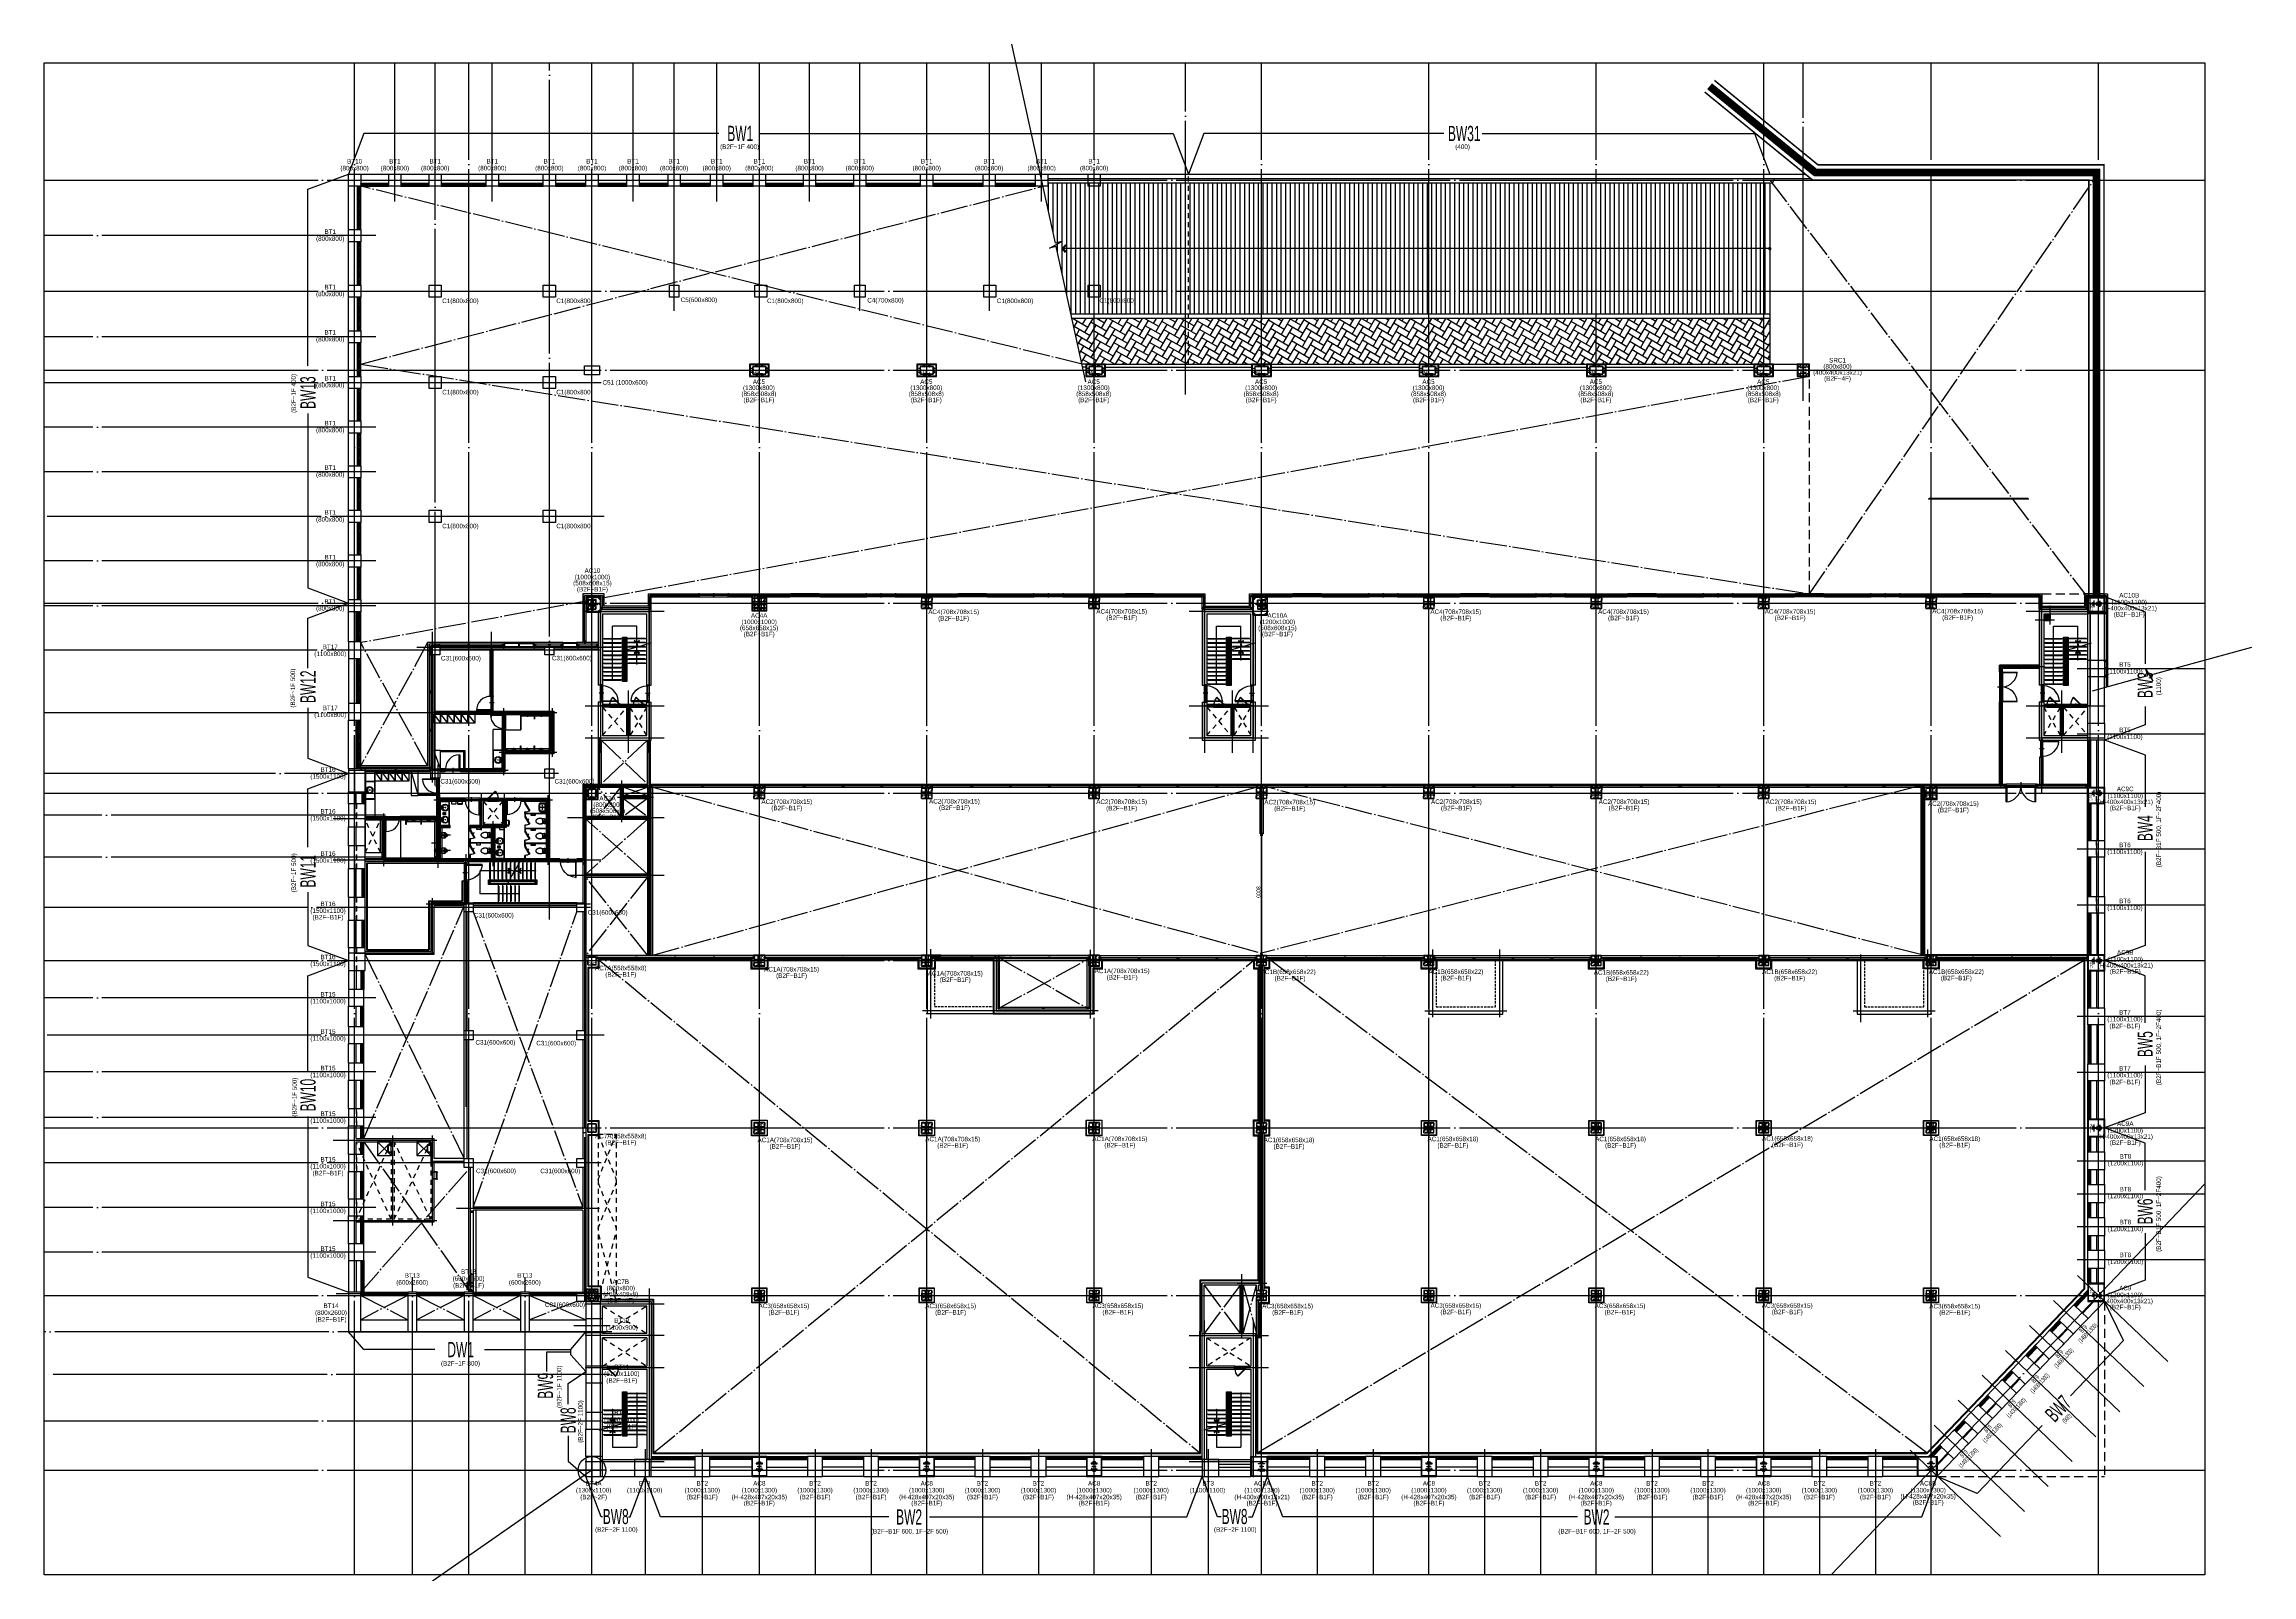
# Model space of a CAD drawing. Header units: millimetres. Extents: x -47382 to 204618, y -51045 to 127155.
# Drawn here: x 0 to 145079, y 0 to 100608 of the extents above; entities that cross this region are included whole.
import ezdxf
from ezdxf.enums import TextEntityAlignment as Align

# ---------------------------------------------------------------- set-up
doc = ezdxf.new("R2010")
doc.units = ezdxf.units.MM
doc.header["$LTSCALE"] = 300
doc.header["$MEASUREMENT"] = 0
for name, pattern in [('CEN', [62, 60, -1, 0, -1]), ('DASHED', [0.75, 0.5, -0.25]), ('HID', [2, 1.1, -0.9]), ('HIDDEN2', [0.1875, 0.125, -0.0625]), ('STD_HIDDEN', [3, 2, -1]), ('STD_SHAFT', [7.3, 6, -0.5, 0.3, -0.5])]:
    doc.linetypes.add(name, pattern=pattern)
doc.layers.get('0').update_dxf_attribs({"linetype": 'CONTINUOUS'})
doc.layers.get('Defpoints').update_dxf_attribs({"color": 153, "linetype": 'CONTINUOUS'})
for name, color, linetype in [('##CON', 2, 'CONTINUOUS'), ('A-ANNO-CUTL', 7, 'CONTINUOUS'), ('A-CEN', 1, 'CEN'), ('A-CODE-DRAIN', 6, 'CONTINUOUS'), ('A-DOOR', 4, 'CONTINUOUS'), ('A-DOOR-JAMB', 4, 'CONTINUOUS'), ('A-DOOR-SILL', 8, 'CONTINUOUS'), ('A-DOOR-SWING', 8, 'CONTINUOUS'), ('A-DOOR-SWNG', 8, 'CONTINUOUS'), ('A-ELE3', 4, 'CONTINUOUS'), ('A-ELE4', 8, 'CONTINUOUS'), ('A-FIN-TYP1', 6, 'CONTINUOUS'), ('A-FLOR-EQPM-PAD', 7, 'CONTINUOUS'), ('A-FLOR-FLIN-TYP2', 8, 'CONTINUOUS'), ('A-FLOR-GW', 6, 'CONTINUOUS'), ('A-FLOR-INSL', 8, 'CONTINUOUS'), ('A-FLOR-LINE-ABOV', 6, 'STD_HIDDEN'), ('A-FLOR-OPEN-BELO', 6, 'STD_SHAFT'), ('A-FLOR-PANL', 6, 'CONTINUOUS'), ('A-FLOR-PFIX', 6, 'CONTINUOUS'), ('A-FLOR-STRA-ETC', 7, 'CONTINUOUS'), ('A-FLOR-STRA-MAIN', 4, 'CONTINUOUS'), ('A-FLOR-STRA-SUB', 9, 'CONTINUOUS'), ('A-FLOR-STUD', 9, 'CONTINUOUS'), ('A-FLOR-TOIL-PFIX', 9, 'CONTINUOUS'), ('A-FLOR-TOIL-SPCL', 6, 'CONTINUOUS'), ('A-FLOR-TOIL-WALL', 6, 'CONTINUOUS'), ('A-HID1', 7, 'HID'), ('A-HID2', 9, 'HID'), ('A-LADDER', 6, 'CONTINUOUS'), ('A-PS-HID', 5, 'HID'), ('A-SITE-CIRC', 95, 'CONTINUOUS'), ('A-ST-AXIS-CEN', 252, 'CEN'), ('A-ST-COL', 2, 'CONTINUOUS'), ('A-ST-CONC', 2, 'CONTINUOUS'), ('A-STBR', 3, 'CONTINUOUS'), ('A-WALL-DRY1', 7, 'CONTINUOUS'), ('A-WALL-DRY2', 71, 'CONTINUOUS'), ('A-WALL-MASN', 3, 'CONTINUOUS'), ('A-WIN', 4, 'CONTINUOUS'), ('AA-STL', 6, 'CONTINUOUS'), ('Bound', 9, 'CONTINUOUS'), ('CE_SITE_FH', 170, 'CONTINUOUS'), ('ELE3', 4, 'CONTINUOUS'), ('FINISH', 7, 'CONTINUOUS'), ('G.W흡음보드', 31, 'CONTINUOUS'), ('HID', 7, 'HID'), ('S_SS4', 6, 'CONTINUOUS'), ('XREF-PLAN$0$A-STEEL', 7, 'CONTINUOUS'), ('갈바륨 V-115', 141, 'CONTINUOUS'), ('갈바륨 W-140', 71, 'CONTINUOUS'), ('방화셔터', 11, 'HID'), ('블럭', 5, 'CONTINUOUS'), ('사업부지', 7, 'CONTINUOUS'), ('저온단열', 160, 'CONTINUOUS'), ('절토옹벽', 2, 'CONTINUOUS'), ('충돌방지대 IN', 4, 'CONTINUOUS')]:
    doc.layers.add(name, color=color, linetype=linetype)
doc.layers.add('A-ANNO-NPLT', color=129, linetype='CONTINUOUS', plot=False)
doc.layers.add('Defpoint', color=161, linetype='CONTINUOUS', plot=False)
doc.layers.add('보조근', color=7, linetype='CONTINUOUS', lineweight=0)
doc.styles.add('ksm', font='')
doc.styles.add('SH_대대리576', font='NanumGothicBold.ttf')
doc.styles.add('SHP-나눔bo', font='')
doc.styles.add('XR-평면도$0$맑은고딕', font='')
doc.styles.add('돋움', font='')
doc.styles.get('ksm').set_extended_font_data('Dotum')
doc.styles.get('SHP-나눔bo').set_extended_font_data('NanumGothic', bold=True)
doc.styles.get('XR-평면도$0$맑은고딕').set_extended_font_data('Malgun Gothic')
doc.styles.get('돋움').set_extended_font_data('Dotum')
pattern_1 = [(45, (88940, -10800), (-53.03301, 53.03301), []), (135, (88940, -10800), (-53.03301, -53.03301), [])]
pattern_2 = [(45, (-10550, 29550), (-53.03301, 53.03301), []), (135, (-10550, 29550), (-53.03301, -53.03301), [])]

# ---------------------------------------------------------------- blocks, each defined once
blk = doc.blocks.new('A$C0A4A5EFC')
at = {"layer": 'A-FLOR-TOIL-WALL'}
for p, q in [((203, 50, 0), (287, 195, 0)), ((213, 81, 0), (218, 89, 0)), ((213, 81, 0), (225, 74, 0)), ((218, 89, 0), (230, 82, 0)), ((220, 88, 0), (223, 94, 0)), ((221, 94, 0), (254, 152, 0)), ((221, 94, 0), (233, 88, 0)), ((225, 74, 0), (230, 82, 0)), ((229, 83, 0), (232, 88, 0)), ((233, 88, 0), (266, 145, 0)), ((242, 159, 0), (242, 160, 0)), ((242, 160, 0), (279, 139, 0)), ((242, 159, 0), (279, 138, 0)), ((268, 183, 0), (266, 181, 0)), ((266, 181, 0), (285, 170, 0)), ((268, 183, 0), (270, 184, 0)), ((286, 172, 0), (268, 183, 0)), ((286, 175, 0), (270, 184, 0)), ((279, 138, 0), (279, 139, 0)), ((286, 172, 0), (285, 170, 0)), ((286, 172, 0), (286, 175, 0))]:
    blk.add_line(p, q, dxfattribs=at)
at = {"layer": 'A-FLOR-TOIL-WALL', "elevation": 0}
blk.add_lwpolyline([(0, 300), (520, 0), (535, 26), (15, 326)], close=True, dxfattribs=at)
at = {"layer": 'A-FLOR-TOIL-WALL'}
blk.add_arc((0, 300, 0), 600, 330, 0, dxfattribs=at)
blk = doc.blocks.new('A$C693F5FA5')
at = {"layer": 'A-FLOR-TOIL-PFIX'}
for p, q in [((550, 50), (10, 50)), ((50, 370), (50, 90)), ((110, 410), (90, 410)), ((110, 405), (110, 460)), ((450, 405), (110, 405)), ((150, 230), (130, 230)), ((390, 230), (170, 230)), ((280, 360), (280, 380)), ((280, 120), (280, 340)), ((280, 100), (280, 80)), ((430, 230), (410, 230)), ((450, 460), (450, 405)), ((470, 410), (450, 410)), ((510, 370), (510, 90))]:
    blk.add_line(p, q, dxfattribs=at)
blk.add_lwpolyline([(560, 0), (0, 0), (0, 370, -0.4142136), (90, 460), (110, 460), (110, 465), (450, 465), (450, 460), (470, 460, -0.4142136), (560, 370)], format="xyb", close=True, dxfattribs=at)
blk.add_circle((280, 230), 45, dxfattribs=at)
for centre, radius, start, end in [((10, 40), 10, 90, 180), ((90, 370), 40, 90, 180), ((90, 90), 40, 180, 270), ((470, 370), 40, 0, 90), ((470, 90), 40, 270, 0), ((550, 40), 10, 0, 90)]:
    blk.add_arc(centre, radius, start, end, dxfattribs=at)
blk = doc.blocks.new('XR-평면도$0$8F-PLAN$0$arrow2')
at = {"color": 8}
blk.add_lwpolyline([(0, 0.87), (0.74, 0), (0, -0.87), (0.15, -1), (1, 0), (0.15, 1)], close=True, dxfattribs=at)
for points in [[(0, 0.87), (0.15, 1), (0.74, 0), (1, 0)], [(0.74, 0), (1, 0), (0, -0.87), (0.15, -1)]]:
    blk.add_solid(points, dxfattribs=at)
blk = doc.blocks.new('A$C5FDF183A')
at = {"layer": 'Defpoints'}
for p, q in [((904, 1809, -103000), (904, 0, -103000)), ((1809, 904, -103000), (0, 904, -103000))]:
    blk.add_line(p, q, dxfattribs=at)
blk.add_circle((904, 904, -103000), 904, dxfattribs=at)
blk = doc.blocks.new('A$Ce0defec1')
at = {"layer": 'A-ANNO-NPLT', "linetype": 'HIDDEN2'}
for p, q in [((-160, 350), (78, 350)), ((-120, 720), (-120, 700)), ((-120, 720), (0, 720)), ((-120, 710), (0, 710)), ((-120, 700), (0, 700)), ((-120, 0), (-120, -20)), ((-120, 0), (0, 0)), ((-110, 720), (-110, 700)), ((-110, 0), (-110, -20)), ((-20, 720), (-20, 700)), ((-20, 0), (-20, -20)), ((0, 720), (0, 700)), ((0, 0), (0, -20)), ((-120, -10), (0, -10)), ((-120, -20), (0, -20))]:
    blk.add_line(p, q, dxfattribs=at)
at = {"layer": 'A-ANNO-NPLT', "linetype": 'ByBlock'}
blk.add_lwpolyline([(-120, 677), (-85, 677), (-85, 23), (-120, 23)], close=True, dxfattribs=at)
at = {"layer": 'A-DOOR', "linetype": 'ByBlock'}
for p, q in [((-582, 215), (-120, 677)), ((-561, 192), (-98, 655)), ((-120, 677), (-120, 700)), ((-120, 700), (0, 700)), ((-120, 677), (-98, 655)), ((-85, 677), (-120, 677)), ((-85, 665), (-85, 677)), ((0, 665), (-85, 665)), ((0, 700), (0, 665))]:
    blk.add_line(p, q, dxfattribs=at)
blk.add_lwpolyline([(-582, 215), (-561, 192)], dxfattribs=at)
at = {"layer": 'A-DOOR-JAMB'}
for p, q in [((-85, 23), (-120, 23)), ((-120, 23), (-120, 0)), ((-110, 0), (0, 0)), ((-85, 35), (-85, 23)), ((0, 35), (-85, 35)), ((0, 0), (0, 35))]:
    blk.add_line(p, q, dxfattribs=at)
at = {"layer": 'A-DOOR-SILL'}
blk.add_line((0, 18), (0, 665), dxfattribs=at)
at = {"layer": 'A-DOOR-SWING'}
blk.add_arc((-117, 691), 668, 228.39157, 269.76546, dxfattribs=at)
at = {"layer": 'A-ANNO-NPLT', "linetype": 'ByBlock', "style": 'SHP-나눔bo'}
blk.add_text('700X1800', height=45, rotation=90, dxfattribs=at).set_placement((-30, 502), align=Align.CENTER)
blk = doc.blocks.new('A$C0e376f74')
at = {"layer": 'A-ANNO-NPLT', "linetype": 'HIDDEN2'}
for p, q in [((-20, 140), (-20, 10)), ((0, 140), (-20, 140)), ((0, 120), (-20, 120)), ((0, 30), (-20, 30)), ((0, 10), (-20, 10)), ((-10, 140), (-10, 10)), ((0, 140), (0, 10)), ((525, 230), (525, -80)), ((1100, 140), (1120, 140)), ((1100, 140), (1100, 10)), ((1100, 120), (1120, 120)), ((1100, 30), (1120, 30)), ((1100, 10), (1120, 10)), ((1110, 140), (1110, 10)), ((1120, 140), (1120, 10))]:
    blk.add_line(p, q, dxfattribs=at)
at = {"layer": 'A-ANNO-NPLT', "linetype": 'ByBlock'}
blk.add_lwpolyline([(1067, 102), (33, 102), (33, 147), (1067, 147)], close=True, dxfattribs=at)
at = {"layer": 'A-DOOR', "linetype": 'ByBlock'}
blk.add_lwpolyline([(1067, 1181), (1067, 147), (1022, 147), (1022, 1181)], close=True, dxfattribs=at)
at = {"layer": 'A-DOOR-JAMB'}
for points in [[(0, 20), (0, 0), (30, 0), (30, 50), (45, 50), (45, 100), (30, 100), (30, 150), (0, 150), (0, 130)], [(1100, 20), (1100, 0), (1070, 0), (1070, 50), (1055, 50), (1055, 100), (1070, 100), (1070, 150), (1100, 150), (1100, 130)]]:
    blk.add_lwpolyline(points, dxfattribs=at)
at = {"layer": 'A-DOOR-SILL'}
for p, q in [((30, 150), (1070, 150)), ((1070, 0), (30, 0))]:
    blk.add_line(p, q, dxfattribs=at)
at = {"layer": 'A-DOOR-SWING'}
blk.add_arc((1107, 109), 1075, 94.52992, 177.80346, dxfattribs=at)
at = {"layer": 'A-ANNO-NPLT', "linetype": 'ByBlock', "style": 'SHP-나눔bo'}
blk.add_text('1100 X 2200', height=60, dxfattribs=at).set_placement((781, 16), align=Align.CENTER)
blk = doc.blocks.new('-11')
at = {"layer": 'A-CEN'}
for p, q in [((150, 850), (150, -9450)), ((3350, -9450), (3350, 850)), ((4350, -150), (-850, -150)), ((2000, -9450), (2000, -5350)), ((-850, -6350), (4350, -6350)), ((-850, -8450), (4350, -8450))]:
    blk.add_line(p, q, dxfattribs=at)
at = {"layer": 'A-FLOR-FLIN-TYP2'}
for p, q in [((750, -6450), (1450, -6450)), ((2300, -6450), (3000, -6450))]:
    blk.add_line(p, q, dxfattribs=at)
at = {"layer": 'A-FLOR-STRA-ETC'}
for p, q in [((950, -4650), (950, -1125)), ((2550, -1125), (950, -1125)), ((2550, -2220), (2550, -1125)), ((2550, -3570), (2550, -2760))]:
    blk.add_line(p, q, dxfattribs=at)
blk.add_lwpolyline([(1557, -2760), (2496, -2502), (2550, -2719), (2550, -2261), (2603, -2475), (3443, -2218)], dxfattribs=at)
at = {"layer": 'A-FLOR-STRA-ETC', "const_width": 75}
for points in [[(2550, -3607, -1), (2550, -3532, -1)], [(950, -4687, -1), (950, -4612, -1)]]:
    blk.add_lwpolyline(points, format="xyb", close=True, dxfattribs=at)
at = {"layer": 'A-FLOR-STRA-MAIN'}
for p, q in [((1600, -1950), (300, -1950)), ((1600, -2220), (300, -2220)), ((1600, -2490), (300, -2490)), ((1600, -2760), (300, -2760)), ((1700, -1950), (1650, -1950)), ((1700, -2220), (1650, -2220)), ((1700, -2490), (1650, -2490)), ((1700, -2760), (1650, -2760)), ((1850, -1950), (1800, -1950)), ((1850, -2220), (1800, -2220)), ((1850, -2490), (1800, -2490)), ((1850, -2760), (1800, -2760)), ((3200, -1950), (1900, -1950)), ((3200, -2220), (1900, -2220)), ((3200, -2490), (1900, -2490)), ((3200, -2760), (1900, -2760)), ((1600, -3030), (300, -3030)), ((1600, -3300), (300, -3300)), ((1600, -3570), (300, -3570)), ((1600, -3840), (300, -3840)), ((1600, -4110), (300, -4110)), ((1700, -3030), (1650, -3030)), ((1700, -3300), (1650, -3300)), ((1700, -3570), (1650, -3570)), ((1700, -3840), (1650, -3840)), ((1700, -4110), (1650, -4110)), ((1850, -3030), (1800, -3030)), ((1850, -3300), (1800, -3300)), ((1850, -3570), (1800, -3570)), ((3200, -3030), (1900, -3030)), ((3200, -3300), (1900, -3300)), ((3200, -3570), (1900, -3570)), ((1600, -4380), (300, -4380)), ((1600, -4650), (300, -4650)), ((1700, -4380), (1650, -4380)), ((1700, -4650), (1650, -4650))]:
    blk.add_line(p, q, dxfattribs=at)
blk.add_lwpolyline([(1700, -4650), (1800, -4650), (1800, -1950), (1700, -1950)], close=True, dxfattribs=at)
at = {"layer": 'A-FLOR-STRA-SUB', "color": 250}
for points in [[(1500, -1950), (1500, -1980), (400, -1980), (400, -1950)], [(1500, -2220), (1500, -2250), (400, -2250), (400, -2220)], [(1500, -2490), (1500, -2520), (400, -2520), (400, -2490)], [(1500, -2760), (1500, -2790), (400, -2790), (400, -2760)], [(3100, -1950), (3100, -1920), (2000, -1920), (2000, -1950)], [(3100, -2220), (3100, -2190), (2000, -2190), (2000, -2220)], [(3100, -2490), (3100, -2460), (2000, -2460), (2000, -2490)], [(3100, -2760), (3100, -2730), (2000, -2730), (2000, -2760)], [(1500, -3030), (1500, -3060), (400, -3060), (400, -3030)], [(1500, -3300), (1500, -3330), (400, -3330), (400, -3300)], [(1500, -3570), (1500, -3600), (400, -3600), (400, -3570)], [(1500, -3840), (1500, -3870), (400, -3870), (400, -3840)], [(1500, -4110), (1500, -4140), (400, -4140), (400, -4110)], [(3100, -3030), (3100, -3000), (2000, -3000), (2000, -3030)], [(3100, -3300), (3100, -3270), (2000, -3270), (2000, -3300)], [(3100, -3570), (3100, -3540), (2000, -3540), (2000, -3570)], [(1500, -4380), (1500, -4410), (400, -4410), (400, -4380)], [(1500, -4650), (1500, -4680), (400, -4680), (400, -4650)]]:
    blk.add_lwpolyline(points, dxfattribs=at)
at = {"layer": 'A-FLOR-STRA-SUB'}
for points in [[(1900, -4750), (1600, -4750), (1600, -1850), (1900, -1850)], [(1850, -4700), (1650, -4700), (1650, -1900), (1850, -1900)]]:
    blk.add_lwpolyline(points, close=True, dxfattribs=at)
at = {"layer": 'A-PS-HID'}
for p, q in [((300, -8300), (1900, -6450)), ((300, -6450), (1900, -8300)), ((3200, -8300), (2100, -6450)), ((3200, -6450), (2100, -8300))]:
    blk.add_line(p, q, dxfattribs=at)
at = {"layer": 'A-ST-CONC'}
for p, q in [((200, 0), (3500, 0)), ((3500, -4990), (3500, 0)), ((0, -200), (0, -4990)), ((300, -300), (3200, -300)), ((300, -300), (300, -4990)), ((3200, -4990), (3200, -300)), ((300, -4990), (0, -4990)), ((3200, -4990), (3500, -4990)), ((300, -6110), (0, -6110)), ((0, -6110), (0, -8600)), ((300, -6110), (300, -8300)), ((3200, -8300), (3200, -6110)), ((3200, -6110), (3500, -6110)), ((3500, -8600), (3500, -6110)), ((0, -8600), (3500, -8600)), ((300, -8300), (3200, -8300))]:
    blk.add_line(p, q, dxfattribs=at)
blk.add_lwpolyline([(0, -200), (200, -200), (200, 0)], dxfattribs=at)
at = {"layer": 'A-WALL-DRY1'}
for p, q in [((300, -6250), (750, -6250)), ((1450, -6250), (2300, -6250)), ((1900, -8300), (1900, -6450)), ((1912, -8300), (1912, -6450)), ((1925, -8300), (1925, -6450)), ((2075, -8300), (2075, -6450)), ((2088, -8300), (2088, -6450)), ((2100, -8300), (2100, -6450)), ((3000, -6250), (3200, -6250))]:
    blk.add_line(p, q, dxfattribs=at)
for points in [[(750, -6250), (750, -6450), (300, -6450)], [(300, -6262), (738, -6262), (738, -6438), (300, -6438)], [(300, -6275), (725, -6275), (725, -6425), (300, -6425)], [(2300, -6250), (2300, -6450), (1450, -6450), (1450, -6250)], [(1462, -6262), (1462, -6438), (2288, -6438), (2288, -6262), (1462, -6262)], [(1475, -6275), (2275, -6275), (2275, -6425), (1475, -6425), (1475, -6275)], [(3000, -6250), (3000, -6450), (3200, -6450)], [(3200, -6262), (3012, -6262), (3012, -6438), (3200, -6438)], [(3200, -6275), (3025, -6275), (3025, -6425), (3200, -6425)]]:
    blk.add_lwpolyline(points, dxfattribs=at)
at = {"layer": 'A-DOOR', "rotation": 270}
for name, p in [('A$C0e376f74', (150, -5000)), ('A$Ce0defec1', (750, -6370)), ('A$Ce0defec1', (2300, -6370))]:
    blk.add_blockref(name, p, dxfattribs=at)
at = {"layer": 'A-DOOR', "xscale": -1, "rotation": 89.99999999999997}
blk.add_blockref('A$C0e376f74', (3350, -5000), dxfattribs=at)
at = {"layer": 'A-FLOR-STRA-ETC', "extrusion": (0, 0, -1), "xscale": 166.9148302599861, "yscale": 167.8920954242349, "zscale": -166.9148302599861, "rotation": 270.0000170093786}
blk.add_blockref('XR-평면도$0$8F-PLAN$0$arrow2', (-2550, -2053), dxfattribs=at)
at = {"layer": 'A-FLOR-STRA-ETC', "xscale": 166.9148302599861, "yscale": 167.8920954242349, "zscale": 166.9148302599861, "rotation": 90.00001700937857}
blk.add_blockref('XR-평면도$0$8F-PLAN$0$arrow2', (2550, -2927), dxfattribs=at)
blk = doc.blocks.new('XREF-PLAN$0$각-100X100')
at = {"layer": 'XREF-PLAN$0$A-STEEL', "color": 1}
for p, q in [((-47.7, -47.7), (47.7, 47.7)), ((-47.7, 47.7), (47.7, -47.7))]:
    blk.add_line(p, q, dxfattribs=at)
at = {"layer": 'XREF-PLAN$0$A-STEEL'}
blk.add_lwpolyline([(-50, -50), (50, -50), (50, 50), (-50, 50)], close=True, dxfattribs=at)
at = {"layer": 'XREF-PLAN$0$A-STEEL', "color": 8}
blk.add_lwpolyline([(-47.7, -47.7), (47.7, -47.7), (47.7, 47.7), (-47.7, 47.7)], close=True, dxfattribs=at)
blk = doc.blocks.new('A$C80a19149')
at = {"layer": 'A-FLOR-STUD'}
for p, q in [((2, 98), (48, 2)), ((2, 2), (48, 98))]:
    blk.add_line(p, q, dxfattribs=at)
for points in [[(0, 100), (50, 100), (50, 0), (0, 0)], [(2, 98), (48, 98), (48, 2), (2, 2)]]:
    blk.add_lwpolyline(points, close=True, dxfattribs=at)
blk = doc.blocks.new('-16')
at = {"layer": 'A-CEN'}
for p, q in [((-850, 10550), (4350, 10550)), ((150, -850), (150, 11550)), ((3350, 11550), (3350, -850)), ((4350, 8450), (-850, 8450)), ((-850, 6350), (4350, 6350)), ((4350, 150), (-850, 150))]:
    blk.add_line(p, q, dxfattribs=at)
at = {"layer": 'A-FLOR-FLIN-TYP2'}
blk.add_line((640, 6450), (1360, 6450), dxfattribs=at)
at = {"layer": 'A-FLOR-STRA-ETC'}
for p, q in [((2550, 4650), (2550, 1125)), ((950, 3570), (950, 2760)), ((950, 2220), (950, 1125)), ((950, 1125), (2550, 1125))]:
    blk.add_line(p, q, dxfattribs=at)
at = {"layer": 'A-FLOR-STRA-ETC', "const_width": 75}
for points in [[(2550, 4688, -1), (2550, 4612, -1)], [(950, 3608, -1), (950, 3533, -1)]]:
    blk.add_lwpolyline(points, format="xyb", close=True, dxfattribs=at)
at = {"layer": 'A-FLOR-STRA-ETC'}
blk.add_lwpolyline([(1968, 2760), (1029, 2502), (975, 2719), (975, 2261), (922, 2475), (82, 2218)], dxfattribs=at)
at = {"layer": 'A-FLOR-STRA-MAIN'}
for p, q in [((1800, 4650), (1850, 4650)), ((1800, 4380), (1850, 4380)), ((1900, 4650), (3200, 4650)), ((1900, 4380), (3200, 4380)), ((300, 3570), (1600, 3570)), ((300, 3300), (1600, 3300)), ((300, 3030), (1600, 3030)), ((1650, 3570), (1700, 3570)), ((1650, 3300), (1700, 3300)), ((1650, 3030), (1700, 3030)), ((1800, 4110), (1850, 4110)), ((1800, 3840), (1850, 3840)), ((1800, 3570), (1850, 3570)), ((1800, 3300), (1850, 3300)), ((1800, 3030), (1850, 3030)), ((1900, 4110), (3200, 4110)), ((1900, 3840), (3200, 3840)), ((1900, 3570), (3200, 3570)), ((1900, 3300), (3200, 3300)), ((1900, 3030), (3200, 3030)), ((300, 2760), (1600, 2760)), ((300, 2490), (1600, 2490)), ((300, 2220), (1600, 2220)), ((300, 1950), (1600, 1950)), ((1650, 2760), (1700, 2760)), ((1650, 2490), (1700, 2490)), ((1650, 2220), (1700, 2220)), ((1650, 1950), (1700, 1950)), ((1800, 2760), (1850, 2760)), ((1800, 2490), (1850, 2490)), ((1800, 2220), (1850, 2220)), ((1800, 1950), (1850, 1950)), ((1900, 2760), (3200, 2760)), ((1900, 2490), (3200, 2490)), ((1900, 2220), (3200, 2220)), ((1900, 1950), (3200, 1950))]:
    blk.add_line(p, q, dxfattribs=at)
blk.add_lwpolyline([(1800, 4650), (1700, 4650), (1700, 1950), (1800, 1950)], close=True, dxfattribs=at)
at = {"layer": 'A-FLOR-STRA-SUB'}
for points in [[(1600, 4750), (1900, 4750), (1900, 1850), (1600, 1850)], [(1650, 4700), (1850, 4700), (1850, 1900), (1650, 1900)]]:
    blk.add_lwpolyline(points, close=True, dxfattribs=at)
at = {"layer": 'A-FLOR-STRA-SUB', "color": 250}
for points in [[(2000, 4650), (2000, 4680), (3100, 4680), (3100, 4650)], [(2000, 4380), (2000, 4410), (3100, 4410), (3100, 4380)], [(400, 3570), (400, 3540), (1500, 3540), (1500, 3570)], [(400, 3300), (400, 3270), (1500, 3270), (1500, 3300)], [(400, 3030), (400, 3000), (1500, 3000), (1500, 3030)], [(2000, 4110), (2000, 4140), (3100, 4140), (3100, 4110)], [(2000, 3840), (2000, 3870), (3100, 3870), (3100, 3840)], [(2000, 3570), (2000, 3600), (3100, 3600), (3100, 3570)], [(2000, 3300), (2000, 3330), (3100, 3330), (3100, 3300)], [(2000, 3030), (2000, 3060), (3100, 3060), (3100, 3030)], [(400, 2760), (400, 2730), (1500, 2730), (1500, 2760)], [(400, 2490), (400, 2460), (1500, 2460), (1500, 2490)], [(400, 2220), (400, 2190), (1500, 2190), (1500, 2220)], [(400, 1950), (400, 1920), (1500, 1920), (1500, 1950)], [(2000, 2760), (2000, 2790), (3100, 2790), (3100, 2760)], [(2000, 2490), (2000, 2520), (3100, 2520), (3100, 2490)], [(2000, 2220), (2000, 2250), (3100, 2250), (3100, 2220)], [(2000, 1950), (2000, 1980), (3100, 1980), (3100, 1950)]]:
    blk.add_lwpolyline(points, dxfattribs=at)
at = {"layer": 'A-PS-HID'}
for p, q in [((300, 10400), (3200, 8600)), ((300, 8600), (3200, 10400)), ((300, 6450), (3200, 8300)), ((300, 8300), (3200, 6450))]:
    blk.add_line(p, q, dxfattribs=at)
at = {"layer": 'A-ST-CONC'}
for p, q in [((0, 10700), (3500, 10700)), ((300, 10400), (3200, 10400)), ((300, 8600), (300, 10400)), ((3200, 8600), (3200, 10400)), ((3500, 10700), (3500, 300)), ((3200, 8600), (300, 8600)), ((3200, 8300), (300, 8300)), ((300, 6450), (300, 8300)), ((3200, 8300), (3200, 6450)), ((300, 300), (300, 6250)), ((300, 6250), (640, 6250)), ((1360, 6250), (3200, 6250)), ((3200, 6250), (3200, 300)), ((300, 300), (3200, 300))]:
    blk.add_line(p, q, dxfattribs=at)
for points in [[(640, 6250), (640, 6450), (300, 6450)], [(1360, 6250), (1360, 6450), (3200, 6450)]]:
    blk.add_lwpolyline(points, dxfattribs=at)
at = {"layer": 'A-DOOR', "rotation": 90}
blk.add_blockref('A$Ce0defec1', (1350, 6370), dxfattribs=at)
at = {"layer": 'A-FLOR-STRA-ETC', "extrusion": (0, 0, -1), "xscale": -166.9148302599861, "yscale": 167.8920954242349, "zscale": -166.9148302599861, "rotation": 89.99998299062108}
blk.add_blockref('XR-평면도$0$8F-PLAN$0$arrow2', (-950, 2927), dxfattribs=at)
at = {"layer": 'A-FLOR-STRA-ETC', "xscale": -166.9148302599861, "yscale": 167.8920954242349, "zscale": 166.9148302599861, "rotation": 269.9999829906215}
blk.add_blockref('XR-평면도$0$8F-PLAN$0$arrow2', (950, 2053), dxfattribs=at)
blk = doc.blocks.new('-15')
at = {"layer": 'A-CEN'}
for p, q in [((-3350, -850), (-3350, 9450)), ((-150, 9450), (-150, -850)), ((-4350, 8450), (850, 8450)), ((-4350, 6350), (850, 6350)), ((850, 150), (-4350, 150))]:
    blk.add_line(p, q, dxfattribs=at)
at = {"layer": 'A-FLOR-FLIN-TYP2'}
blk.add_line((-1360, 6450), (-640, 6450), dxfattribs=at)
at = {"layer": 'A-FLOR-STRA-ETC'}
for p, q in [((-950, 4650), (-950, 1125)), ((-2550, 3570), (-2550, 2760)), ((-2550, 2220), (-2550, 1125)), ((-2550, 1125), (-950, 1125))]:
    blk.add_line(p, q, dxfattribs=at)
at = {"layer": 'A-FLOR-STRA-ETC', "const_width": 75}
for points in [[(-950, 4688, -1), (-950, 4612, -1)], [(-2550, 3608, -1), (-2550, 3533, -1)]]:
    blk.add_lwpolyline(points, format="xyb", close=True, dxfattribs=at)
at = {"layer": 'A-FLOR-STRA-ETC'}
blk.add_lwpolyline([(-1532, 2760), (-2471, 2502), (-2525, 2719), (-2525, 2261), (-2578, 2475), (-3418, 2218)], dxfattribs=at)
at = {"layer": 'A-FLOR-STRA-MAIN'}
for p, q in [((-1700, 4650), (-1650, 4650)), ((-1700, 4380), (-1650, 4380)), ((-1600, 4650), (-300, 4650)), ((-1600, 4380), (-300, 4380)), ((-3200, 3570), (-1900, 3570)), ((-3200, 3300), (-1900, 3300)), ((-3200, 3030), (-1900, 3030)), ((-1850, 3570), (-1800, 3570)), ((-1850, 3300), (-1800, 3300)), ((-1850, 3030), (-1800, 3030)), ((-1700, 4110), (-1650, 4110)), ((-1700, 3840), (-1650, 3840)), ((-1700, 3570), (-1650, 3570)), ((-1700, 3300), (-1650, 3300)), ((-1700, 3030), (-1650, 3030)), ((-1600, 4110), (-300, 4110)), ((-1600, 3840), (-300, 3840)), ((-1600, 3570), (-300, 3570)), ((-1600, 3300), (-300, 3300)), ((-1600, 3030), (-300, 3030)), ((-3200, 2760), (-1900, 2760)), ((-3200, 2490), (-1900, 2490)), ((-3200, 2220), (-1900, 2220)), ((-3200, 1950), (-1900, 1950)), ((-1850, 2760), (-1800, 2760)), ((-1850, 2490), (-1800, 2490)), ((-1850, 2220), (-1800, 2220)), ((-1850, 1950), (-1800, 1950)), ((-1700, 2760), (-1650, 2760)), ((-1700, 2490), (-1650, 2490)), ((-1700, 2220), (-1650, 2220)), ((-1700, 1950), (-1650, 1950)), ((-1600, 2760), (-300, 2760)), ((-1600, 2490), (-300, 2490)), ((-1600, 2220), (-300, 2220)), ((-1600, 1950), (-300, 1950))]:
    blk.add_line(p, q, dxfattribs=at)
blk.add_lwpolyline([(-1700, 4650), (-1800, 4650), (-1800, 1950), (-1700, 1950)], close=True, dxfattribs=at)
at = {"layer": 'A-FLOR-STRA-SUB'}
for points in [[(-1900, 4750), (-1600, 4750), (-1600, 1850), (-1900, 1850)], [(-1850, 4700), (-1650, 4700), (-1650, 1900), (-1850, 1900)]]:
    blk.add_lwpolyline(points, close=True, dxfattribs=at)
at = {"layer": 'A-FLOR-STRA-SUB', "color": 250}
for points in [[(-1500, 4650), (-1500, 4680), (-400, 4680), (-400, 4650)], [(-1500, 4380), (-1500, 4410), (-400, 4410), (-400, 4380)], [(-3100, 3570), (-3100, 3540), (-2000, 3540), (-2000, 3570)], [(-3100, 3300), (-3100, 3270), (-2000, 3270), (-2000, 3300)], [(-3100, 3030), (-3100, 3000), (-2000, 3000), (-2000, 3030)], [(-1500, 4110), (-1500, 4140), (-400, 4140), (-400, 4110)], [(-1500, 3840), (-1500, 3870), (-400, 3870), (-400, 3840)], [(-1500, 3570), (-1500, 3600), (-400, 3600), (-400, 3570)], [(-1500, 3300), (-1500, 3330), (-400, 3330), (-400, 3300)], [(-1500, 3030), (-1500, 3060), (-400, 3060), (-400, 3030)], [(-3100, 2760), (-3100, 2730), (-2000, 2730), (-2000, 2760)], [(-3100, 2490), (-3100, 2460), (-2000, 2460), (-2000, 2490)], [(-3100, 2220), (-3100, 2190), (-2000, 2190), (-2000, 2220)], [(-3100, 1950), (-3100, 1920), (-2000, 1920), (-2000, 1950)], [(-1500, 2760), (-1500, 2790), (-400, 2790), (-400, 2760)], [(-1500, 2490), (-1500, 2520), (-400, 2520), (-400, 2490)], [(-1500, 2220), (-1500, 2250), (-400, 2250), (-400, 2220)], [(-1500, 1950), (-1500, 1980), (-400, 1980), (-400, 1950)]]:
    blk.add_lwpolyline(points, dxfattribs=at)
at = {"layer": 'A-PS-HID'}
for p, q in [((-300, 8300), (-3200, 6450)), ((-3200, 8300), (-300, 6450))]:
    blk.add_line(p, q, dxfattribs=at)
at = {"layer": 'A-ST-CONC'}
for p, q in [((-3500, 8600), (0, 8600)), ((-3500, 300), (-3500, 8600)), ((-3200, 8300), (-300, 8300)), ((-3200, 6450), (-3200, 8300)), ((-300, 8300), (-300, 6450)), ((0, 8600), (0, 500)), ((-3200, 300), (-3200, 6250)), ((-3200, 6250), (-1360, 6250)), ((-640, 6250), (-300, 6250)), ((-300, 6250), (-300, 300)), ((-3200, 300), (-300, 300)), ((-2400, 0), (-300, 0))]:
    blk.add_line(p, q, dxfattribs=at)
for points in [[(-1360, 6250), (-1360, 6450), (-3200, 6450)], [(-640, 6250), (-640, 6450), (-300, 6450)]]:
    blk.add_lwpolyline(points, dxfattribs=at)
at = {"layer": 'A-DOOR', "xscale": -1, "rotation": 270}
blk.add_blockref('A$Ce0defec1', (-1350, 6370), dxfattribs=at)
at = {"layer": 'A-FLOR-STRA-ETC', "extrusion": (0, 0, -1), "xscale": -166.9148302599861, "yscale": 167.8920954242349, "zscale": -166.9148302599861, "rotation": 89.99998299062109}
blk.add_blockref('XR-평면도$0$8F-PLAN$0$arrow2', (2550, 2927), dxfattribs=at)
at = {"layer": 'A-FLOR-STRA-ETC', "xscale": -166.9148302599861, "yscale": 167.8920954242349, "zscale": 166.9148302599861, "rotation": 269.9999829906215}
blk.add_blockref('XR-평면도$0$8F-PLAN$0$arrow2', (-2550, 2053), dxfattribs=at)
blk = doc.blocks.new('-12')
at = {"layer": 'A-CEN'}
for p, q in [((-3350, 850), (-3350, -9450)), ((-150, -9450), (-150, 850)), ((850, -150), (-4350, -150)), ((-1500, -9450), (-1500, -5350)), ((-4350, -6350), (850, -6350)), ((-4350, -8450), (850, -8450))]:
    blk.add_line(p, q, dxfattribs=at)
at = {"layer": 'A-FLOR-FLIN-TYP2'}
for p, q in [((-2750, -6450), (-2050, -6450)), ((-1200, -6450), (-500, -6450))]:
    blk.add_line(p, q, dxfattribs=at)
at = {"layer": 'A-FLOR-STRA-ETC'}
for p, q in [((-2550, -4920), (-2550, -1125)), ((-2550, -1125), (-950, -1125)), ((-950, -2220), (-950, -1125)), ((-950, -3300), (-950, -2760))]:
    blk.add_line(p, q, dxfattribs=at)
blk.add_lwpolyline([(-1943, -2760), (-1004, -2502), (-950, -2719), (-950, -2261), (-897, -2475), (-57, -2218)], dxfattribs=at)
at = {"layer": 'A-FLOR-STRA-ETC', "const_width": 75}
for points in [[(-950, -3338, -1), (-950, -3263, -1)], [(-2550, -4958, -1), (-2550, -4882, -1)]]:
    blk.add_lwpolyline(points, format="xyb", close=True, dxfattribs=at)
at = {"layer": 'A-FLOR-STRA-MAIN'}
for p, q in [((-1900, -1950), (-3200, -1950)), ((-1900, -2220), (-3200, -2220)), ((-1900, -2490), (-3200, -2490)), ((-1900, -2760), (-3200, -2760)), ((-1800, -1950), (-1850, -1950)), ((-1800, -2220), (-1850, -2220)), ((-1800, -2490), (-1850, -2490)), ((-1800, -2760), (-1850, -2760)), ((-1650, -1950), (-1700, -1950)), ((-1650, -2220), (-1700, -2220)), ((-1650, -2490), (-1700, -2490)), ((-1650, -2760), (-1700, -2760)), ((-300, -1950), (-1600, -1950)), ((-300, -2220), (-1600, -2220)), ((-300, -2490), (-1600, -2490)), ((-300, -2760), (-1600, -2760)), ((-1900, -3030), (-3200, -3030)), ((-1900, -3300), (-3200, -3300)), ((-1900, -3570), (-3200, -3570)), ((-1900, -3840), (-3200, -3840)), ((-1900, -4110), (-3200, -4110)), ((-1800, -3030), (-1850, -3030)), ((-1800, -3300), (-1850, -3300)), ((-1800, -3570), (-1850, -3570)), ((-1800, -3840), (-1850, -3840)), ((-1800, -4110), (-1850, -4110)), ((-1650, -3030), (-1700, -3030)), ((-1650, -3300), (-1700, -3300)), ((-300, -3030), (-1600, -3030)), ((-300, -3300), (-1600, -3300)), ((-1900, -4380), (-3200, -4380)), ((-1900, -4650), (-3200, -4650)), ((-1900, -4920), (-3200, -4920)), ((-1800, -4380), (-1850, -4380)), ((-1800, -4650), (-1850, -4650)), ((-1800, -4920), (-1850, -4920))]:
    blk.add_line(p, q, dxfattribs=at)
blk.add_lwpolyline([(-1800, -4920), (-1700, -4920), (-1700, -1950), (-1800, -1950)], close=True, dxfattribs=at)
at = {"layer": 'A-FLOR-STRA-SUB', "color": 250}
for points in [[(-2000, -1950), (-2000, -1980), (-3100, -1980), (-3100, -1950)], [(-2000, -2220), (-2000, -2250), (-3100, -2250), (-3100, -2220)], [(-2000, -2490), (-2000, -2520), (-3100, -2520), (-3100, -2490)], [(-2000, -2760), (-2000, -2790), (-3100, -2790), (-3100, -2760)], [(-400, -1950), (-400, -1920), (-1500, -1920), (-1500, -1950)], [(-400, -2220), (-400, -2190), (-1500, -2190), (-1500, -2220)], [(-400, -2490), (-400, -2460), (-1500, -2460), (-1500, -2490)], [(-400, -2760), (-400, -2730), (-1500, -2730), (-1500, -2760)], [(-2000, -3030), (-2000, -3060), (-3100, -3060), (-3100, -3030)], [(-2000, -3300), (-2000, -3330), (-3100, -3330), (-3100, -3300)], [(-2000, -3570), (-2000, -3600), (-3100, -3600), (-3100, -3570)], [(-2000, -3840), (-2000, -3870), (-3100, -3870), (-3100, -3840)], [(-2000, -4110), (-2000, -4140), (-3100, -4140), (-3100, -4110)], [(-400, -3030), (-400, -3000), (-1500, -3000), (-1500, -3030)], [(-400, -3300), (-400, -3270), (-1500, -3270), (-1500, -3300)], [(-2000, -4380), (-2000, -4410), (-3100, -4410), (-3100, -4380)], [(-2000, -4650), (-2000, -4680), (-3100, -4680), (-3100, -4650)], [(-2000, -4920), (-2000, -4950), (-3100, -4950), (-3100, -4920)]]:
    blk.add_lwpolyline(points, dxfattribs=at)
at = {"layer": 'A-FLOR-STRA-SUB'}
for points in [[(-1600, -5020), (-1900, -5020), (-1900, -1850), (-1600, -1850)], [(-1650, -4970), (-1850, -4970), (-1850, -1900), (-1650, -1900)]]:
    blk.add_lwpolyline(points, close=True, dxfattribs=at)
at = {"layer": 'A-PS-HID'}
for p, q in [((-3200, -6450), (-1600, -8300)), ((-3200, -8300), (-1600, -6450)), ((-1400, -6450), (-300, -8300)), ((-1400, -8300), (-300, -6450))]:
    blk.add_line(p, q, dxfattribs=at)
at = {"layer": 'A-ST-CONC'}
for p, q in [((-3500, 0), (-200, 0)), ((-3500, 0), (-3500, -4990)), ((-3200, -300), (-300, -300)), ((-3200, -300), (-3200, -4990)), ((-300, -4990), (-300, -300)), ((0, -4990), (0, -400)), ((-3500, -4990), (-3200, -4990)), ((0, -4990), (-300, -4990)), ((-3500, -6110), (-3500, -8600)), ((-3500, -6110), (-3200, -6110)), ((-3200, -6110), (-3200, -8300)), ((-300, -8300), (-300, -6110)), ((0, -6110), (-300, -6110)), ((0, -8600), (0, -6110)), ((-3500, -8600), (0, -8600)), ((-3200, -8300), (-300, -8300))]:
    blk.add_line(p, q, dxfattribs=at)
blk.add_lwpolyline([(-200, 0), (-200, -400), (0, -400)], dxfattribs=at)
at = {"layer": 'A-WALL-DRY1'}
for p, q in [((-3200, -6250), (-2750, -6250)), ((-2050, -6250), (-1200, -6250)), ((-1600, -8300), (-1600, -6450)), ((-1588, -8300), (-1588, -6450)), ((-1575, -8300), (-1575, -6450)), ((-1425, -8300), (-1425, -6450)), ((-1412, -8300), (-1412, -6450)), ((-1400, -8300), (-1400, -6450)), ((-500, -6250), (-300, -6250))]:
    blk.add_line(p, q, dxfattribs=at)
for points in [[(-2750, -6250), (-2750, -6450), (-3200, -6450)], [(-3200, -6262), (-2762, -6262), (-2762, -6438), (-3200, -6438)], [(-3200, -6275), (-2775, -6275), (-2775, -6425), (-3200, -6425)], [(-1200, -6250), (-1200, -6450), (-2050, -6450), (-2050, -6250)], [(-2038, -6262), (-2038, -6438), (-1212, -6438), (-1212, -6262), (-2038, -6262)], [(-2025, -6275), (-1225, -6275), (-1225, -6425), (-2025, -6425), (-2025, -6275)], [(-500, -6250), (-500, -6450), (-300, -6450)], [(-300, -6262), (-488, -6262), (-488, -6438), (-300, -6438)], [(-300, -6275), (-475, -6275), (-475, -6425), (-300, -6425)]]:
    blk.add_lwpolyline(points, dxfattribs=at)
at = {"layer": 'A-DOOR', "rotation": 270}
for name, p in [('A$C0e376f74', (-3350, -5000)), ('A$Ce0defec1', (-2750, -6370)), ('A$Ce0defec1', (-1200, -6370))]:
    blk.add_blockref(name, p, dxfattribs=at)
at = {"layer": 'A-DOOR', "xscale": -1, "rotation": 89.99999999999993}
blk.add_blockref('A$C0e376f74', (-150, -5000), dxfattribs=at)
at = {"layer": 'A-FLOR-STRA-ETC', "extrusion": (0, 0, -1), "xscale": 166.9148302599861, "yscale": 167.8920954242349, "zscale": -166.9148302599861, "rotation": 270.0000170093786}
blk.add_blockref('XR-평면도$0$8F-PLAN$0$arrow2', (950, -2053), dxfattribs=at)
at = {"layer": 'A-FLOR-STRA-ETC', "xscale": 166.9148302599861, "yscale": 167.8920954242349, "zscale": 166.9148302599861, "rotation": 90.00001700937857}
blk.add_blockref('XR-평면도$0$8F-PLAN$0$arrow2', (-950, -2927), dxfattribs=at)
blk = doc.blocks.new('-13')
at = {"layer": 'A-CEN'}
for p, q in [((-3350, 850), (-3350, -9450)), ((-150, -9450), (-150, 850)), ((850, -150), (-4350, -150)), ((-2000, -9450), (-2000, -5350)), ((-4350, -6350), (850, -6350)), ((-4350, -8450), (850, -8450))]:
    blk.add_line(p, q, dxfattribs=at)
at = {"layer": 'A-FLOR-FLIN-TYP2'}
for points in [[(-3000, -6450), (-2300, -6450)], [(-1450, -6450), (-750, -6450)]]:
    blk.add_lwpolyline(points, dxfattribs=at)
at = {"layer": 'A-FLOR-STRA-ETC'}
for p, q in [((-2550, -1125), (-950, -1125)), ((-2550, -4920), (-2550, -1125)), ((-950, -2220), (-950, -1125)), ((-950, -3300), (-950, -2760))]:
    blk.add_line(p, q, dxfattribs=at)
blk.add_lwpolyline([(-1943, -2760), (-1004, -2502), (-950, -2719), (-950, -2261), (-897, -2475), (-57, -2218)], dxfattribs=at)
at = {"layer": 'A-FLOR-STRA-ETC', "const_width": 75}
for points in [[(-950, -3338, -1), (-950, -3263, -1)], [(-2550, -4958, -1), (-2550, -4882, -1)]]:
    blk.add_lwpolyline(points, format="xyb", close=True, dxfattribs=at)
at = {"layer": 'A-FLOR-STRA-MAIN'}
for p, q in [((-1900, -1950), (-3200, -1950)), ((-1900, -2220), (-3200, -2220)), ((-1900, -2490), (-3200, -2490)), ((-1900, -2760), (-3200, -2760)), ((-1800, -1950), (-1850, -1950)), ((-1800, -2220), (-1850, -2220)), ((-1800, -2490), (-1850, -2490)), ((-1800, -2760), (-1850, -2760)), ((-1650, -1950), (-1700, -1950)), ((-1650, -2220), (-1700, -2220)), ((-1650, -2490), (-1700, -2490)), ((-1650, -2760), (-1700, -2760)), ((-300, -1950), (-1600, -1950)), ((-300, -2220), (-1600, -2220)), ((-300, -2490), (-1600, -2490)), ((-300, -2760), (-1600, -2760)), ((-1900, -3030), (-3200, -3030)), ((-1900, -3300), (-3200, -3300)), ((-1900, -3570), (-3200, -3570)), ((-1900, -3840), (-3200, -3840)), ((-1900, -4110), (-3200, -4110)), ((-1800, -3030), (-1850, -3030)), ((-1800, -3300), (-1850, -3300)), ((-1800, -3570), (-1850, -3570)), ((-1800, -3840), (-1850, -3840)), ((-1800, -4110), (-1850, -4110)), ((-1650, -3030), (-1700, -3030)), ((-1650, -3300), (-1700, -3300)), ((-300, -3030), (-1600, -3030)), ((-300, -3300), (-1600, -3300)), ((-1900, -4380), (-3200, -4380)), ((-1900, -4650), (-3200, -4650)), ((-1900, -4920), (-3200, -4920)), ((-1800, -4380), (-1850, -4380)), ((-1800, -4650), (-1850, -4650)), ((-1800, -4920), (-1850, -4920))]:
    blk.add_line(p, q, dxfattribs=at)
blk.add_lwpolyline([(-1800, -4920), (-1700, -4920), (-1700, -1950), (-1800, -1950)], close=True, dxfattribs=at)
at = {"layer": 'A-FLOR-STRA-SUB', "color": 250}
for points in [[(-2000, -1950), (-2000, -1980), (-3100, -1980), (-3100, -1950)], [(-2000, -2220), (-2000, -2250), (-3100, -2250), (-3100, -2220)], [(-2000, -2490), (-2000, -2520), (-3100, -2520), (-3100, -2490)], [(-2000, -2760), (-2000, -2790), (-3100, -2790), (-3100, -2760)], [(-400, -1950), (-400, -1920), (-1500, -1920), (-1500, -1950)], [(-400, -2220), (-400, -2190), (-1500, -2190), (-1500, -2220)], [(-400, -2490), (-400, -2460), (-1500, -2460), (-1500, -2490)], [(-400, -2760), (-400, -2730), (-1500, -2730), (-1500, -2760)], [(-2000, -3030), (-2000, -3060), (-3100, -3060), (-3100, -3030)], [(-2000, -3300), (-2000, -3330), (-3100, -3330), (-3100, -3300)], [(-2000, -3570), (-2000, -3600), (-3100, -3600), (-3100, -3570)], [(-2000, -3840), (-2000, -3870), (-3100, -3870), (-3100, -3840)], [(-2000, -4110), (-2000, -4140), (-3100, -4140), (-3100, -4110)], [(-400, -3030), (-400, -3000), (-1500, -3000), (-1500, -3030)], [(-400, -3300), (-400, -3270), (-1500, -3270), (-1500, -3300)], [(-2000, -4380), (-2000, -4410), (-3100, -4410), (-3100, -4380)], [(-2000, -4650), (-2000, -4680), (-3100, -4680), (-3100, -4650)], [(-2000, -4920), (-2000, -4950), (-3100, -4950), (-3100, -4920)]]:
    blk.add_lwpolyline(points, dxfattribs=at)
at = {"layer": 'A-FLOR-STRA-SUB'}
for points in [[(-1600, -5020), (-1900, -5020), (-1900, -1850), (-1600, -1850)], [(-1650, -4970), (-1850, -4970), (-1850, -1900), (-1650, -1900)]]:
    blk.add_lwpolyline(points, close=True, dxfattribs=at)
at = {"layer": 'A-PS-HID'}
for p, q in [((-3200, -6450), (-2100, -8300)), ((-3200, -8300), (-2100, -6450)), ((-1900, -8300), (-300, -6450)), ((-1900, -6450), (-300, -8300))]:
    blk.add_line(p, q, dxfattribs=at)
at = {"layer": 'A-ST-CONC'}
for p, q in [((-3500, 0), (-300, 0)), ((-3500, 0), (-3500, -4990)), ((-3200, -300), (-300, -300)), ((-3200, -300), (-3200, -4990)), ((-300, -8300), (-300, -300)), ((-3200, -4990), (-3500, -4990)), ((-3500, -6110), (-3500, -8600)), ((-3200, -6110), (-3500, -6110)), ((-3200, -6110), (-3200, -8300)), ((-3500, -8600), (-300, -8600)), ((-3200, -8300), (-300, -8300))]:
    blk.add_line(p, q, dxfattribs=at)
at = {"layer": 'A-WALL-DRY1'}
for p, q in [((-3200, -6250), (-3000, -6250)), ((-2300, -6250), (-1450, -6250)), ((-2100, -8300), (-2100, -6450)), ((-2088, -8300), (-2088, -6450)), ((-2075, -8300), (-2075, -6450)), ((-1925, -8300), (-1925, -6450)), ((-1912, -8300), (-1912, -6450)), ((-1900, -8300), (-1900, -6450)), ((-1475, -6425), (-1475, -6275)), ((-1462, -6438), (-1462, -6262)), ((-1450, -6450), (-1450, -6250)), ((-750, -6450), (-750, -6250)), ((-750, -6250), (-300, -6250)), ((-750, -6450), (-300, -6450)), ((-738, -6262), (-300, -6262)), ((-738, -6438), (-738, -6262)), ((-738, -6438), (-300, -6438)), ((-725, -6425), (-725, -6275)), ((-725, -6275), (-300, -6275)), ((-725, -6425), (-300, -6425))]:
    blk.add_line(p, q, dxfattribs=at)
for points in [[(-3000, -6250), (-3000, -6450), (-3200, -6450)], [(-3200, -6262), (-3012, -6262), (-3012, -6438), (-3200, -6438)], [(-3200, -6275), (-3025, -6275), (-3025, -6425), (-3200, -6425)], [(-2300, -6250), (-2300, -6450), (-1450, -6450)], [(-1462, -6262), (-2288, -6262), (-2288, -6438), (-1462, -6438)], [(-1475, -6275), (-2275, -6275), (-2275, -6425), (-1475, -6425)]]:
    blk.add_lwpolyline(points, dxfattribs=at)
at = {"layer": 'A-DOOR', "rotation": 270}
for name, p in [('A$C0e376f74', (-3350, -5000)), ('A$Ce0defec1', (-3000, -6370)), ('A$Ce0defec1', (-1450, -6370))]:
    blk.add_blockref(name, p, dxfattribs=at)
at = {"layer": 'A-FLOR-STRA-ETC', "extrusion": (0, 0, -1), "xscale": 166.9148302599861, "yscale": 167.8920954242349, "zscale": -166.9148302599861, "rotation": 270.0000170093786}
blk.add_blockref('XR-평면도$0$8F-PLAN$0$arrow2', (950, -2053), dxfattribs=at)
at = {"layer": 'A-FLOR-STRA-ETC', "xscale": 166.9148302599861, "yscale": 167.8920954242349, "zscale": 166.9148302599861, "rotation": 90.00001700937857}
blk.add_blockref('XR-평면도$0$8F-PLAN$0$arrow2', (-950, -2927), dxfattribs=at)
blk = doc.blocks.new('A$C6BAA05DE')
at = {"layer": 'A-FLOR-TOIL-WALL', "ltscale": 2}
blk.add_lwpolyline([(5, 0), (-5, 0), (-5, -300), (5, -300)], close=True, dxfattribs=at)
blk = doc.blocks.new('A$C0DD32A52')
at = {"layer": 'A-ANNO-NPLT', "linetype": 'STD_HIDDEN'}
blk.add_lwpolyline([(49, 50), (-51, 50), (-51, -50), (49, -50), (49, 50), (-51, -50), (-51, 50), (49, -50)], dxfattribs=at)
at = {"layer": 'A-FLOR-PFIX'}
for p, q in [((-76, 0), (75, 0)), ((0, 75), (0, -75))]:
    blk.add_line(p, q, dxfattribs=at)
blk.add_circle((0, 0), 37.5, dxfattribs=at)
blk = doc.blocks.new('A$C1FB20A9A')
at = {"layer": 'A-DOOR'}
for points in [[(0, 218), (50, 218), (50, -2), (0, -2)], [(930, 134), (950, 134), (950, 984), (930, 984)], [(1000, 218), (950, 218), (950, -2), (1000, -2)]]:
    blk.add_lwpolyline(points, close=True, dxfattribs=at)
at = {"layer": 'A-DOOR-SILL'}
for p, q in [((950, 218), (50, 218)), ((950, -2), (50, -2))]:
    blk.add_line(p, q, dxfattribs=at)
at = {"layer": 'A-DOOR-SWNG'}
blk.add_arc((923, 109), 874, 89.56124, 178.39188, dxfattribs=at)
blk = doc.blocks.new('A$C00941E65')
at = {"layer": 'A-FLOR-FLIN-TYP2'}
for p, q in [((0, -200, 0), (2000, -200, 0)), ((4000, -200, 0), (7000, -200, 0)), ((9000, -200), (11000, -200))]:
    blk.add_line(p, q, dxfattribs=at)
at = {"layer": 'A-FLOR-GW'}
for p, q in [((2000, 0), (2000, -100)), ((4000, 0), (4000, -100)), ((7000, 0), (7000, -100)), ((9000, 0), (9000, -100))]:
    blk.add_line(p, q, dxfattribs=at)
at = {"layer": 'A-FLOR-PANL'}
for p, q in [((0, 0), (2000, 0)), ((4000, 0), (7000, 0)), ((9000, 0), (11000, 0)), ((0, -100, 0), (2000, -100, 0)), ((4000, -100, 0), (7000, -100, 0)), ((9000, -100, 0), (11000, -100, 0))]:
    blk.add_line(p, q, dxfattribs=at)
at = {"layer": 'A-WIN'}
for p, q in [((3935, 0), (2065, 0)), ((7065, 0), (8935, 0)), ((3935, -200, 0), (2065, -200, 0)), ((8935, -200, 0), (7065, -200, 0))]:
    blk.add_line(p, q, dxfattribs=at)
for points in [[(2000, -200), (2000, 0), (2065, 0), (2065, -200)], [(2967, -200), (2967, 0), (3032, 0), (3032, -200)], [(3935, -200), (3935, 0), (4000, 0), (4000, -200)], [(9000, -200), (9000, 0), (8935, 0), (8935, -200)], [(2065, -27), (2967, -27), (2967, -51), (2065, -51)], [(3935, -27), (3032, -27), (3032, -51), (3935, -51)], [(7065, -200), (7065, -1), (7000, -1), (7000, -200)], [(7065, -28), (7967, -28), (7967, -52), (7065, -52)], [(8032, -200), (8032, -1), (7967, -1), (7967, -200)], [(8935, -27), (8032, -27), (8032, -51), (8935, -51)]]:
    blk.add_lwpolyline(points, close=True, dxfattribs=at)
blk = doc.blocks.new('A$C4792377A')
at = {"layer": 'A-WIN'}
for p, q in [((1935, 10), (65, 10)), ((1935, -248, 0), (65, -248, 0))]:
    blk.add_line(p, q, dxfattribs=at)
for points in [[(0, -248), (0, 10), (65, 10), (65, -248)], [(967.5, -248), (967.5, 10), (1032.5, 10), (1032.5, -248)], [(1935, -248), (1935, 10), (2000, 10), (2000, -248)], [(65, -17), (967.5, -17), (967.5, -41), (65, -41)], [(1935, -17), (1032.5, -17), (1032.5, -41), (1935, -41)]]:
    blk.add_lwpolyline(points, close=True, dxfattribs=at)
blk = doc.blocks.new('A$C65655FA6')
at = {"layer": 'A-WIN'}
for p, q in [((65, 258), (1000, 258)), ((65, 0, 0), (1000, 0, 0))]:
    blk.add_line(p, q, dxfattribs=at)
for points in [[(65, 0), (65, 258), (0, 258), (0, 0)], [(65, 231), (935, 231), (935, 207), (65, 207)], [(1000, 0), (1000, 258), (935, 258), (935, 0)]]:
    blk.add_lwpolyline(points, close=True, dxfattribs=at)
blk = doc.blocks.new('G$C69879969')
at = {"layer": 'A-ANNO-NPLT', "linetype": 'HIDDEN2'}
for p, q in [((0, 220), (0, 90)), ((20, 220), (0, 220)), ((20, 200), (0, 200)), ((20, 110), (0, 110)), ((20, 90), (0, 90)), ((10, 220), (10, 90)), ((20, 220), (20, 90)), ((520, 310), (520, 0)), ((1020, 220), (1040, 220)), ((1020, 220), (1020, 90)), ((1020, 200), (1040, 200)), ((1020, 110), (1040, 110)), ((1020, 90), (1040, 90)), ((1030, 220), (1030, 90)), ((1040, 220), (1040, 90))]:
    blk.add_line(p, q, dxfattribs=at)
at = {"layer": 'A-ANNO-NPLT', "linetype": 'ByBlock'}
blk.add_lwpolyline([(987, 182), (53, 182), (53, 227), (987, 227)], close=True, dxfattribs=at)
at = {"layer": 'A-DOOR', "linetype": 'ByBlock'}
blk.add_lwpolyline([(987, 1161), (987, 227), (942, 227), (942, 1161)], close=True, dxfattribs=at)
at = {"layer": 'A-DOOR-JAMB'}
for points in [[(20, 100), (20, 80), (50, 80), (50, 130), (65, 130), (65, 180), (50, 180), (50, 230), (20, 230), (20, 210)], [(1020, 100), (1020, 80), (990, 80), (990, 130), (975, 130), (975, 180), (990, 180), (990, 230), (1020, 230), (1020, 210)]]:
    blk.add_lwpolyline(points, dxfattribs=at)
at = {"layer": 'A-DOOR-SILL'}
for p, q in [((50, 230), (990, 230)), ((990, 80), (50, 80))]:
    blk.add_line(p, q, dxfattribs=at)
at = {"layer": 'A-DOOR-SWING'}
blk.add_arc((964, 247), 915, 91.40959, 181.04153, dxfattribs=at)
at = {"layer": 'A-ANNO-NPLT', "linetype": 'ByBlock', "style": 'SHP-나눔bo'}
blk.add_text('1000 X 2200', height=60, dxfattribs=at).set_placement((701, 96), align=Align.CENTER)
blk = doc.blocks.new('G$C3BAF5E5F')
at = {"layer": 'A-FLOR-TOIL-PFIX'}
for p, q in [((747, 190), (0, 190)), ((165, 200), (217, 200)), ((165, 180), (217, 180)), ((260, 180), (285, 180)), ((263, 200), (285, 200))]:
    blk.add_line(p, q, dxfattribs=at)
blk.add_lwpolyline([(165, 0), (165, 380), (375, 380, 0.0221676), (385, 355, 0.0159625), (405, 325, 0.046411), (445, 295, 0.0258998), (485, 275, -0.027117), (520, 250, -0.0710216), (540, 215, -0.0485296), (545, 190, -0.0485296), (540, 165, -0.0710216), (520, 130, -0.027117), (485, 105, 0.0258998), (445, 85, 0.046411), (405, 55, 0.0159625), (385, 25, 0.0221676), (375, 0)], format="xyb", close=True, dxfattribs=at)
for points in [[(165, 170), (175, 170), (175, 210), (165, 210)], [(335, 50), (370, 85), (420, 115), (465, 135), (490, 150), (510, 170), (515, 190), (510, 210), (490, 230), (465, 245), (420, 265), (370, 295), (335, 330)]]:
    blk.add_lwpolyline(points, dxfattribs=at)
blk.add_lwpolyline([(285, 210), (290, 210), (290, 170), (285, 170)], close=True, dxfattribs=at)
blk.add_lwpolyline([(375, 0), (375, 40), (345, 40, -0.1989124), (341, 42, -0.0891663), (335, 50), (317, 158, -0.0808976), (317, 222), (335, 330, -0.2268201), (341, 338, -0.062315), (345, 340), (375, 340), (375, 380)], format="xyb", dxfattribs=at)
blk.add_circle((240, 190), 25, dxfattribs=at)
blk.add_arc((350, 190), 85, 253.21445, 106.78555, dxfattribs=at)
blk = doc.blocks.new('G$C1877E48B')
at = {"layer": 'A-FLOR-TOIL-PFIX'}
for p, q in [((0, 150), (0, 0)), ((150, 150), (0, 150)), ((0, 0), (150, 0)), ((140, 75), (10, 75)), ((19, 107), (131, 107)), ((19, 43), (131, 43)), ((43, 131), (43, 19)), ((75, 10), (75, 140)), ((107, 131), (107, 19)), ((150, 0), (150, 150))]:
    blk.add_line(p, q, dxfattribs=at)
blk.add_circle((75, 75), 64.7, dxfattribs=at)
blk = doc.blocks.new('A$C565F2A7F')
at = {"layer": 'A-FLOR-TOIL-PFIX'}
for p, q in [((85, 0), (15, 0)), ((30, 10), (70, 10)), ((65, 220), (180, 220)), ((65, 120), (165, 120)), ((65, 80), (165, 80)), ((70, 85), (70, 31)), ((115, 230), (95, 230)), ((95, 230), (95, 190)), ((95, 190), (115, 190)), ((115, 190), (115, 230)), ((180, 220), (295, 220)), ((245, 120), (195, 120)), ((195, 80), (245, 80)), ((245, 190), (245, 230)), ((245, 230), (265, 230)), ((265, 190), (245, 190)), ((245, 80), (245, 120)), ((265, 230), (265, 190))]:
    blk.add_line(p, q, dxfattribs=at)
for points in [[(85, 0), (80, 10), (70, 10), (70, 31, 0.0189316), (105, 30), (180, 30), (255, 30, 0.0249223), (301, 32, 0.2549699), (305, 35, 0.056948), (307, 39, 0.0160434), (310, 55), (316, 86), (330, 85, 1.0605521), (330, 115), (321, 114), (350, 280, 0.0221821), (359, 348, 0.0293997), (360, 400, 0.029565), (357, 436, 0.0353137), (350, 465, 0.0069764), (346, 477, 0.0046944), (340, 495, 0.0194265), (324, 536, 0.0154683), (300, 585, 0.0408749), (281, 615, 0.0364467), (255, 645, 0.0484304), (231, 665, 0.0686116), (210, 675, 0.0372265), (195, 679, 0.0413106), (180, 680, 0.0413106), (166, 679, 0.0372265), (150, 675, 0.0686116), (130, 665, 0.0484304), (105, 645, 0.0364467), (79, 615, 0.0408749), (60, 585, 0.0154683), (36, 536, 0.0194265), (20, 495, 0.0046944), (14, 477, 0.0069764), (10, 465, 0.0353137), (4, 436, 0.029565), (0, 400, 0.0293997), (2, 348, 0.0221821), (10, 280), (38, 122, 0.4553718), (30, 85), (30, 10), (20, 10), (15, 0)], [(245, 90), (316, 86, 1.0605521)]]:
    blk.add_lwpolyline(points, format="xyb", dxfattribs=at)
blk.add_lwpolyline([(321, 114), (245, 110)], dxfattribs=at)
for centre in [(50, 100), (180, 100)]:
    blk.add_circle(centre, 25, dxfattribs=at)
for centre, radius, start, end in [((341, 418), 337, 184.39871, 191.65654), ((597, 471), 599, 191.65654, 195.9454), ((246, 371), 234, 195.9454, 202.80534), ((309, 397), 303, 202.80534, 206.56505), ((463, 474), 475, 206.56505, 209.56748), ((202, 326), 174, 209.56748, 216.8699), ((65, 224), 3.54, 216.8699, 270), ((180, 100), 35, 34.8499, 145.1501), ((180, 100), 35, 214.8499, 325.1501), ((295, 232), 12.3, 270, 315), ((265, 262), 54.8, 315, 335.9278), ((49, 359), 291, 335.9278, 339.44395), ((-206, 454), 564, 339.44395, 341.97138), ((-682, 609), 1064, 341.97138, 344.0546), ((-454, 544), 828, 344.0546, 346.41664), ((113, 407), 244, 346.41664, 355.60129)]:
    blk.add_arc(centre, radius, start, end, dxfattribs=at)
blk = doc.blocks.new('사다리')
at = {"layer": 'A-ELE3'}
for p, q in [((-10, 23), (-10, 200)), ((10, 23), (10, 200)), ((22, 11), (428, 11)), ((440, 23), (440, 200)), ((460, 23), (460, 200)), ((22, -11), (428, -11))]:
    blk.add_line(p, q, dxfattribs=at)
at = {"layer": 'A-ELE4'}
for centre in [(0, 0), (450, 0)]:
    blk.add_circle(centre, 21, dxfattribs=at)
at = {"layer": 'A-HID1'}
blk.add_line((444, 260), (456, 260), dxfattribs=at)
at = {"layer": 'A-HID2'}
for p, q in [((-6, 260), (6, 260)), ((-6, 24), (-6, 260)), ((6, 24), (6, 260)), ((444, 23), (444, 260)), ((456, 23), (456, 260))]:
    blk.add_line(p, q, dxfattribs=at)
at = {"layer": 'A-LADDER', "color": 1}
for p, q in [((0, -50), (0, 320)), ((450, -50), (450, 320)), ((500, 0), (-50, 0))]:
    blk.add_line(p, q, dxfattribs=at)
at = {"layer": 'S_SS4'}
for centre in [(0, 0), (450, 0)]:
    blk.add_circle(centre, 25, dxfattribs=at)
blk = doc.blocks.new('핸드드라이어')
at = {"layer": 'A-FLOR-TOIL-SPCL'}
for p, q in [((-141, 83), (-141, -67)), ((-141, 83), (159, 83)), ((159, 83), (159, -67)), ((-111, -67), (129, -67)), ((-111, -97), (129, -97))]:
    blk.add_line(p, q, dxfattribs=at)
for centre, start, end in [((-111, -37), 180, 270), ((-111, -67), 180, 270), ((129, -37), 270, 0), ((129, -67), 270, 0)]:
    blk.add_arc(centre, 30, start, end, dxfattribs=at)
blk = doc.blocks.new('샤워기-1')
at = {"layer": 'A-FLOR-TOIL-PFIX'}
for p, q in [((-87, 0), (-87, -20)), ((0, 0), (0, -156)), ((-87, -20), (-56, -20)), ((-56, 0), (-56, -20)), ((55, -28), (-55, -28)), ((-52, -52), (-55, -52)), ((-12, -120), (-18, -55)), ((12, -120), (-12, -120)), ((18, -55), (12, -120)), ((55, -52), (52, -52)), ((56, 0), (56, -20)), ((86, -20), (56, -20)), ((86, 0), (86, -20))]:
    blk.add_line(p, q, dxfattribs=at)
for centre, radius in [((-72, -40), 21.1), ((0, -40), 21.1), ((0, -40), 16.7), ((72, -40), 21.1)]:
    blk.add_circle(centre, radius, dxfattribs=at)
for centre, start, end in [((-50, -187), 76.32276, 90.92921), ((50, -187), 89.07079, 103.67724)]:
    blk.add_arc(centre, 135, start, end, dxfattribs=at)
blk = doc.blocks.new('G$C84AEEDDE')
at = {"layer": 'A-FLOR-GW'}
for p, q in [((0, 200), (0, 100)), ((2000, 200), (2000, 100))]:
    blk.add_line(p, q, dxfattribs=at)
at = {"layer": 'A-WIN'}
for p, q in [((1935, 200), (65, 200)), ((1935, 0, 0), (65, 0, 0))]:
    blk.add_line(p, q, dxfattribs=at)
for points in [[(0, 0), (0, 200), (65, 200), (65, 0)], [(65, 173), (967.5, 173), (967.5, 149), (65, 149)], [(967.5, 0), (967.5, 200), (1032.5, 200), (1032.5, 0)], [(1935, 173), (1032.5, 173), (1032.5, 149), (1935, 149)], [(1935, 0), (1935, 200), (2000, 200), (2000, 0)]]:
    blk.add_lwpolyline(points, close=True, dxfattribs=at)
blk = doc.blocks.new('G$C08A98A30')
at = {"layer": 'A-ANNO-NPLT', "linetype": 'HIDDEN2'}
for p, q in [((0, 1156), (0, 976)), ((0, 996), (20, 996)), ((0, 976), (20, 976)), ((7, 1156), (27, 1156)), ((7, 1136), (27, 1136)), ((10, 1156), (10, 976)), ((20, 1156), (20, 976)), ((1016, 1293), (1016, 974)), ((2020, 1156), (2020, 976)), ((2040, 1156), (2020, 1156)), ((2040, 1136), (2020, 1136)), ((2040, 996), (2020, 996)), ((2040, 976), (2020, 976)), ((2030, 1156), (2030, 976)), ((2040, 1156), (2040, 976))]:
    blk.add_line(p, q, dxfattribs=at)
at = {"layer": 'A-ANNO-NPLT', "linetype": 'ByBlock'}
blk.add_lwpolyline([(1990, 966), (50, 966), (50, 1016), (1990, 1016)], close=True, dxfattribs=at)
at = {"layer": 'A-DOOR', "linetype": 'ByBlock'}
for points in [[(50, 0), (50, 966), (90, 966), (90, 1)], [(1950, 1), (1950, 966), (1990, 966), (1990, 0)]]:
    blk.add_lwpolyline(points, dxfattribs=at)
at = {"layer": 'A-DOOR-JAMB'}
for points in [[(20, 1146), (20, 1166), (50, 1166), (50, 1116), (65, 1116), (65, 1016), (50, 1016), (50, 966), (20, 966), (20, 986)], [(2020, 1146), (2020, 1166), (1990, 1166), (1990, 1116), (1975, 1116), (1975, 1016), (1990, 1016), (1990, 966), (2020, 966), (2020, 986)]]:
    blk.add_lwpolyline(points, dxfattribs=at)
at = {"layer": 'A-DOOR-SILL'}
blk.add_line((1990, 1166), (50, 1166), dxfattribs=at)
at = {"layer": 'A-DOOR-SWING'}
for centre, radius, start, end in [((-14, 1030), 1032, 273.9524, 356.47607), ((2074, 1059), 1062, 184.9797, 265.44559)]:
    blk.add_arc(centre, radius, start, end, dxfattribs=at)
blk = doc.blocks.new('G$C718DDBFA')
at = {"layer": 'A-ANNO-NPLT', "linetype": 'HIDDEN2'}
for p, q in [((851, 595), (1161, 595)), ((941, 1040), (1071, 1040)), ((941, 1020), (941, 1040)), ((941, 1030), (1071, 1030)), ((941, 1020), (1071, 1020)), ((941, 20), (941, 0)), ((941, 20), (1071, 20)), ((941, 10), (1071, 10)), ((941, 0), (1071, 0)), ((961, 1020), (961, 1040)), ((961, 20), (961, 0)), ((1051, 1020), (1051, 1040)), ((1051, 20), (1051, 0)), ((1071, 1020), (1071, 1040)), ((1071, 20), (1071, 0))]:
    blk.add_line(p, q, dxfattribs=at)
at = {"layer": 'A-ANNO-NPLT', "linetype": 'ByBlock'}
blk.add_lwpolyline([(979, 53), (979, 987), (934, 987), (934, 53)], close=True, dxfattribs=at)
at = {"layer": 'A-DOOR', "linetype": 'ByBlock'}
blk.add_lwpolyline([(0, 53), (934, 53), (934, 98), (0, 98)], close=True, dxfattribs=at)
at = {"layer": 'A-DOOR-JAMB'}
for points in [[(1061, 1020), (1081, 1020), (1081, 990), (1031, 990), (1031, 975), (981, 975), (981, 990), (931, 990), (931, 1020), (951, 1020)], [(1061, 20), (1081, 20), (1081, 50), (1031, 50), (1031, 65), (981, 65), (981, 50), (931, 50), (931, 20), (951, 20)]]:
    blk.add_lwpolyline(points, dxfattribs=at)
at = {"layer": 'A-DOOR-SILL'}
for p, q in [((931, 990), (931, 50)), ((1081, 50), (1081, 990))]:
    blk.add_line(p, q, dxfattribs=at)
at = {"layer": 'A-DOOR-SWING'}
blk.add_arc((915, 76), 915, 88.95847, 181.40959, dxfattribs=at)
at = {"layer": 'A-ANNO-NPLT', "linetype": 'ByBlock', "style": 'SHP-나눔bo', "text_generation_flag": 4}
blk.add_text('1000 X 2200', height=60, rotation=270, dxfattribs=at).set_placement((1066, 339), align=Align.CENTER)
blk = doc.blocks.new('xbar')
at = {"layer": 'Defpoints'}
blk.add_lwpolyline([(-21, 21), (21, 21), (21, -21), (-21, -21)], close=True, dxfattribs=at)
at = {"layer": '보조근'}
for p, q in [((-21, -21), (21, 21)), ((-21, 21), (21, -21))]:
    blk.add_line(p, q, dxfattribs=at)
blk = doc.blocks.new('AC10(b2~b1f)')
for points in [[(146, 625), (146, 375), (161, 375), (161, 625)], [(325, 804), (475, 804), (475, 789), (325, 789)], [(325, 194), (475, 194), (475, 209), (325, 209)], [(654, 375), (654, 623), (639, 623), (639, 375)]]:
    blk.add_hatch(color=9).paths.add_polyline_path(points)
for p, q in [((161, 574), (639, 574)), ((161, 565), (639, 565)), ((161, 435), (639, 435)), ((161, 426), (639, 426)), ((326, 789), (326, 209)), ((335, 789), (335, 209)), ((465, 789), (465, 209)), ((474, 789), (474, 209))]:
    blk.add_line(p, q)
for points in [[(960, 960), (40, 960), (40, 40), (960, 40)], [(56, 490), (56, 482), (46, 482), (46, 518), (56, 518), (56, 510), (146, 510), (146, 490)], [(390, 894), (382, 894), (382, 904), (418, 904), (418, 894), (410, 894), (410, 804), (390, 804)], [(410, 104), (418, 104), (418, 94), (382, 94), (382, 104), (390, 104), (390, 194), (410, 194)], [(744, 510), (744, 518), (754, 518), (754, 482), (744, 482), (744, 490), (654, 490), (654, 510)]]:
    blk.add_lwpolyline(points, close=True)
for points in [[(211, 960), (40, 789)], [(211, 40), (40, 211)], [(789, 960), (960, 789)], [(789, 40), (960, 211)]]:
    blk.add_lwpolyline(points)
at = {"color": 8, "linetype": 'Continuous'}
for points in [[(146, 625), (146, 375), (161, 375), (161, 625)], [(325, 804), (475, 804), (475, 789), (325, 789)], [(325, 194), (475, 194), (475, 209), (325, 209)], [(654, 375), (654, 623), (639, 623), (639, 375)]]:
    blk.add_lwpolyline(points, close=True, dxfattribs=at)
at = {"layer": 'A-ST-COL'}
blk.add_lwpolyline([(1000, 1000), (0, 1000), (0, 0), (1000, 0)], close=True, dxfattribs=at)
for points in [[(154, 645, 0.5205671), (170, 634), (201, 645), (204, 638), (173, 626, -0.5205671), (146, 645), (146, 784, -0.4142136), (166, 804), (305, 804, -0.5205671), (324, 777), (312, 746), (305, 749), (316, 780, 0.5205671), (305, 796), (166, 796, 0.4142136), (154, 784)], [(154, 355, -0.5205671), (170, 366), (201, 355), (204, 362), (173, 374, 0.5205671), (146, 355), (146, 216, 0.4142136), (166, 196), (305, 196, 0.5205671), (324, 223), (312, 254), (305, 251), (316, 220, -0.5205671), (305, 204), (166, 204, -0.4142136), (154, 216)], [(646, 645, -0.5205671), (630, 634), (599, 645), (596, 638), (627, 626, 0.5205671), (654, 645), (654, 784, 0.4142136), (634, 804), (495, 804, 0.5205671), (476, 777), (488, 746), (495, 749), (484, 780, -0.5205671), (495, 796), (634, 796, -0.4142136), (646, 784)], [(646, 355, 0.5205671), (630, 366), (599, 355), (596, 362), (627, 374, -0.5205671), (654, 355), (654, 216, -0.4142136), (634, 196), (495, 196, -0.5205671), (476, 223), (488, 254), (495, 251), (484, 220, 0.5205671), (495, 204), (634, 204, 0.4142136), (646, 216)]]:
    blk.add_lwpolyline(points, format="xyb", close=True, dxfattribs=at)
at = {"layer": 'Bound', "color": 9, "linetype": 'Continuous'}
for p, q in [((654, 804), (146, 804)), ((146, 804), (146, 196)), ((146, 196), (654, 196)), ((654, 196), (654, 804))]:
    blk.add_line(p, q, dxfattribs=at)
at = {"layer": 'Defpoint'}
for p, q in [((124, 500), (676, 500)), ((400, 174), (400, 824))]:
    blk.add_line(p, q, dxfattribs=at)
at = {"layer": '보조근', "rotation": 89.99999999999937}
for p in [(61, 500), (500, 939), (500, 61), (939, 500)]:
    blk.add_blockref('xbar', p, dxfattribs=at)
at = {"layer": 'Defpoint', "linetype": 'Continuous', "style": 'SH_대대리576'}
for s, p in [('AC10 (B2~B1F)', (182, 405)), ('1000x1000', (182, 324)), ('508x608x15', (182, 254))]:
    blk.add_text(s, height=50, dxfattribs=at).set_placement(p, align=Align.MIDDLE_LEFT)
blk = doc.blocks.new('AC10B(b2~b1f)')
for points in [[(50, 1050), (1050, 1050), (1050, 50), (50, 50)], [(353, 610), (353, 618), (343, 618), (343, 583), (353, 583), (353, 591), (443, 591), (443, 610)], [(373, 890), (365, 890), (365, 900), (400, 900), (400, 890), (392, 890), (392, 800), (373, 800)], [(373, 310), (365, 310), (365, 300), (400, 300), (400, 310), (392, 310), (392, 400), (373, 400)], [(546, 610), (546, 618), (556, 618), (556, 583), (546, 583), (546, 591), (456, 591), (456, 610)], [(526, 890), (534, 890), (534, 900), (499, 900), (499, 890), (507, 890), (507, 800), (526, 800)], [(526, 310), (534, 310), (534, 300), (499, 300), (499, 310), (507, 310), (507, 400), (526, 400)]]:
    blk.add_lwpolyline(points, close=True)
at = {"color": 2, "linetype": 'Continuous'}
blk.add_lwpolyline([(456, 757, -0.4142136), (478, 779), (650, 779), (650, 800), (250, 800), (250, 779), (421, 779, -0.4142136), (443, 757), (443, 443, -0.4142136), (421, 421), (250, 421), (250, 400), (650, 400), (650, 421), (478, 421, -0.4142136), (456, 443)], format="xyb", close=True, dxfattribs=at)
at = {"layer": 'A-ST-COL'}
blk.add_lwpolyline([(0, 0), (0, 1100), (1100, 1100), (1100, 0)], close=True, dxfattribs=at)
at = {"layer": 'FINISH'}
blk.add_line((1100, 0), (0, 0), dxfattribs=at)
at = {"layer": 'Defpoint', "linetype": 'Continuous', "style": 'SH_대대리576'}
for s, p in [('AC10B (B2~B1F)', (391, 289)), ('1100x1100', (391, 208)), ('H-400x400x13x21', (391, 138))]:
    blk.add_text(s, height=50, dxfattribs=at).set_placement(p, align=Align.MIDDLE_LEFT)
blk = doc.blocks.new('AC9C(b2~b1f)')
for points in [[(50, 1050), (1050, 1050), (1050, 50), (50, 50)], [(303, 610), (303, 618), (293, 618), (293, 584), (303, 584), (303, 592), (393, 592), (393, 610)], [(323, 890), (315, 890), (315, 900), (350, 900), (350, 890), (342, 890), (342, 800), (323, 800)], [(323, 310), (315, 310), (315, 300), (350, 300), (350, 310), (342, 310), (342, 400), (323, 400)], [(496, 610), (496, 618), (506, 618), (506, 584), (496, 584), (496, 592), (406, 592), (406, 610)], [(476, 890), (484, 890), (484, 900), (449, 900), (449, 890), (457, 890), (457, 800), (476, 800)], [(476, 310), (484, 310), (484, 300), (449, 300), (449, 310), (457, 310), (457, 400), (476, 400)]]:
    blk.add_lwpolyline(points, close=True)
at = {"color": 2, "linetype": 'Continuous'}
blk.add_lwpolyline([(406, 757, -0.4142136), (428, 779), (600, 779), (600, 800), (200, 800), (200, 779), (371, 779, -0.4142136), (393, 757), (393, 443, -0.4142136), (371, 421), (200, 421), (200, 400), (600, 400), (600, 421), (428, 421, -0.4142136), (406, 443)], format="xyb", close=True, dxfattribs=at)
at = {"layer": 'A-ST-COL'}
blk.add_lwpolyline([(0, 0), (0, 1100), (1100, 1100), (1100, 0)], close=True, dxfattribs=at)
at = {"layer": 'FINISH'}
blk.add_line((1100, 0), (0, 0), dxfattribs=at)
at = {"layer": 'Defpoint', "linetype": 'Continuous', "style": 'SH_대대리576'}
for s, p in [('AC9C (B2~B1F)', (387, 280)), ('1100x1100', (387, 199)), ('H-400x400x13x21', (387, 129))]:
    blk.add_text(s, height=50, dxfattribs=at).set_placement(p, align=Align.MIDDLE_LEFT)
blk = doc.blocks.new('AC9B(b2~b1f)')
for points in [[(50, 1050), (1050, 1050), (1050, 50), (50, 50)], [(304, 610), (304, 618), (294, 618), (294, 584), (304, 584), (304, 592), (394, 592), (394, 610)], [(323, 890), (315, 890), (315, 900), (350, 900), (350, 890), (342, 890), (342, 800), (323, 800)], [(323, 310), (315, 310), (315, 300), (350, 300), (350, 310), (342, 310), (342, 400), (323, 400)], [(496, 610), (496, 618), (506, 618), (506, 584), (496, 584), (496, 592), (406, 592), (406, 610)], [(476, 890), (484, 890), (484, 900), (449, 900), (449, 890), (457, 890), (457, 800), (476, 800)], [(476, 310), (484, 310), (484, 300), (449, 300), (449, 310), (457, 310), (457, 400), (476, 400)]]:
    blk.add_lwpolyline(points, close=True)
at = {"color": 2, "linetype": 'Continuous'}
blk.add_lwpolyline([(406, 757, -0.4142136), (428, 779), (600, 779), (600, 800), (200, 800), (200, 779), (372, 779, -0.4142136), (394, 757), (394, 443, -0.4142136), (372, 421), (200, 421), (200, 400), (600, 400), (600, 421), (428, 421, -0.4142136), (406, 443)], format="xyb", close=True, dxfattribs=at)
at = {"layer": 'A-ST-COL'}
blk.add_lwpolyline([(0, 0), (0, 1100), (1100, 1100), (1100, 0)], close=True, dxfattribs=at)
at = {"layer": 'FINISH'}
blk.add_line((1100, 800), (1100, 0), dxfattribs=at)
at = {"layer": 'Defpoint', "linetype": 'Continuous', "style": 'SH_대대리576'}
for s, p in [('AC9B (B2~B1F)', (412, 312)), ('1100x1100', (412, 231)), ('H-400x400x13x21', (412, 161))]:
    blk.add_text(s, height=50, dxfattribs=at).set_placement(p, align=Align.MIDDLE_LEFT)
blk = doc.blocks.new('AC1 (b2~b1f)')
for points in [[(0, 479), (0, 179), (18, 179), (18, 479)], [(179, 658), (479, 658), (479, 640), (179, 640)], [(179, 0), (479, 0), (479, 18), (179, 18)], [(658, 179), (658, 479), (640, 479), (640, 179)]]:
    blk.add_hatch(color=9).paths.add_polyline_path(points)
for p, q in [((18, 443), (640, 443)), ((18, 434), (640, 434)), ((18, 244), (640, 244)), ((18, 235), (640, 235)), ((235, 640), (235, 18)), ((244, 640), (244, 18)), ((435, 640), (435, 18)), ((444, 640), (444, 0))]:
    blk.add_line(p, q)
at = {"color": 8, "linetype": 'Continuous'}
for points in [[(0, 479), (0, 179), (18, 179), (18, 479)], [(179, 658), (479, 658), (479, 640), (179, 640)], [(179, 0), (479, 0), (479, 18), (179, 18)], [(658, 179), (658, 479), (640, 479), (640, 179)]]:
    blk.add_lwpolyline(points, close=True, dxfattribs=at)
at = {"layer": 'A-ST-COL'}
for p, q in [((0, 638), (0, 499)), ((0, 20), (0, 159)), ((8, 638), (8, 499)), ((8, 20), (8, 159)), ((20, 658), (159, 658)), ((20, 650), (159, 650)), ((20, 8), (159, 8)), ((20, 0), (159, 0)), ((24, 488), (55, 501)), ((24, 170), (55, 157)), ((27, 480), (58, 493)), ((27, 178), (58, 165)), ((58, 493), (55, 501)), ((58, 165), (55, 157)), ((170, 634), (157, 603)), ((165, 600), (157, 603)), ((165, 58), (157, 55)), ((170, 24), (157, 55)), ((178, 631), (165, 600)), ((178, 27), (165, 58)), ((480, 631), (493, 600)), ((480, 27), (493, 58)), ((488, 634), (501, 603)), ((488, 24), (501, 55)), ((493, 600), (501, 603)), ((493, 58), (501, 55)), ((638, 658), (499, 658)), ((638, 650), (499, 650)), ((638, 8), (499, 8)), ((638, 0), (499, 0)), ((600, 493), (603, 501)), ((631, 480), (600, 493)), ((631, 178), (600, 165)), ((600, 165), (603, 157)), ((634, 488), (603, 501)), ((634, 170), (603, 157)), ((650, 638), (650, 499)), ((650, 20), (650, 159)), ((658, 638), (658, 499)), ((658, 20), (658, 159))]:
    blk.add_line(p, q, dxfattribs=at)
for centre, radius, start, end in [((20, 638), 20, 90, 180), ((20, 499), 20, 180, 290), ((20, 159), 20, 70, 180), ((20, 20), 20, 180, 270), ((20, 638), 12, 90, 180), ((20, 499), 12, 180, 290), ((20, 159), 12, 70, 180), ((20, 20), 12, 180, 270), ((159, 638), 20, 340, 90), ((159, 638), 12, 340, 90), ((159, 20), 20, 270, 20), ((159, 20), 12, 270, 20), ((499, 638), 20, 90, 200), ((499, 20), 20, 160, 270), ((499, 638), 12, 90, 200), ((499, 20), 12, 160, 270), ((638, 499), 20, 250, 0), ((638, 159), 20, 0, 110), ((638, 499), 12, 250, 0), ((638, 159), 12, 0, 110), ((638, 638), 20, 0, 90), ((638, 638), 12, 0, 90), ((638, 20), 20, 270, 0), ((638, 20), 12, 270, 0)]:
    blk.add_arc(centre, radius, start, end, dxfattribs=at)
at = {"layer": 'Bound', "color": 9, "linetype": 'Continuous'}
for p, q in [((658, 658), (0, 658)), ((0, 658), (0, 0)), ((0, 0), (658, 0)), ((658, 0), (658, 658))]:
    blk.add_line(p, q, dxfattribs=at)
at = {"layer": 'Defpoint'}
for p, q in [((0, 329), (658, 329)), ((329, 658), (329, 0))]:
    blk.add_line(p, q, dxfattribs=at)
at = {"layer": 'Defpoint', "linetype": 'Continuous', "style": 'SH_대대리576'}
for s, p in [('AC1 (B2~B1F)', (20, 147)), ('658x658x18', (20, 66))]:
    blk.add_text(s, height=50, dxfattribs=at).set_placement(p, align=Align.MIDDLE_LEFT)
blk = doc.blocks.new('AC3(b2~b1f)')
for points in [[(0, 479), (0, 179), (15, 179), (15, 479)], [(179, 658), (479, 658), (479, 643), (179, 643)], [(179, 0), (479, 0), (479, 15), (179, 15)], [(658, 179), (658, 479), (643, 479), (643, 179)]]:
    blk.add_hatch(color=9).paths.add_polyline_path(points)
for p, q in [((18, 443), (640, 443)), ((18, 434), (640, 434)), ((18, 244), (640, 244)), ((18, 235), (640, 235)), ((235, 640), (235, 18)), ((244, 640), (244, 18)), ((435, 640), (435, 18)), ((444, 640), (444, 0))]:
    blk.add_line(p, q)
at = {"color": 8, "linetype": 'Continuous'}
for points in [[(0, 479), (0, 179), (15, 179), (15, 479)], [(179, 658), (479, 658), (479, 643), (179, 643)], [(179, 0), (479, 0), (479, 15), (179, 15)], [(658, 179), (658, 479), (643, 479), (643, 179)]]:
    blk.add_lwpolyline(points, close=True, dxfattribs=at)
at = {"layer": 'A-ST-COL'}
for p, q in [((0, 638), (0, 499)), ((0, 20), (0, 159)), ((8, 638), (8, 499)), ((8, 20), (8, 159)), ((20, 658), (159, 658)), ((20, 650), (159, 650)), ((20, 8), (159, 8)), ((20, 0), (159, 0)), ((24, 488), (55, 501)), ((24, 170), (55, 157)), ((27, 480), (58, 493)), ((27, 178), (58, 165)), ((58, 493), (55, 501)), ((58, 165), (55, 157)), ((170, 634), (157, 603)), ((165, 600), (157, 603)), ((165, 58), (157, 55)), ((170, 24), (157, 55)), ((178, 631), (165, 600)), ((178, 27), (165, 58)), ((480, 631), (493, 600)), ((480, 27), (493, 58)), ((488, 634), (501, 603)), ((488, 24), (501, 55)), ((493, 600), (501, 603)), ((493, 58), (501, 55)), ((638, 658), (499, 658)), ((638, 650), (499, 650)), ((638, 8), (499, 8)), ((638, 0), (499, 0)), ((600, 493), (603, 501)), ((631, 480), (600, 493)), ((631, 178), (600, 165)), ((600, 165), (603, 157)), ((634, 488), (603, 501)), ((634, 170), (603, 157)), ((650, 638), (650, 499)), ((650, 20), (650, 159)), ((658, 638), (658, 499)), ((658, 20), (658, 159))]:
    blk.add_line(p, q, dxfattribs=at)
for centre, radius, start, end in [((20, 638), 20, 90, 180), ((20, 499), 20, 180, 290), ((20, 159), 20, 70, 180), ((20, 20), 20, 180, 270), ((20, 638), 12, 90, 180), ((20, 499), 12, 180, 290), ((20, 159), 12, 70, 180), ((20, 20), 12, 180, 270), ((159, 638), 20, 340, 90), ((159, 638), 12, 340, 90), ((159, 20), 20, 270, 20), ((159, 20), 12, 270, 20), ((499, 638), 20, 90, 200), ((499, 20), 20, 160, 270), ((499, 638), 12, 90, 200), ((499, 20), 12, 160, 270), ((638, 499), 20, 250, 0), ((638, 159), 20, 0, 110), ((638, 499), 12, 250, 0), ((638, 159), 12, 0, 110), ((638, 638), 20, 0, 90), ((638, 638), 12, 0, 90), ((638, 20), 20, 270, 0), ((638, 20), 12, 270, 0)]:
    blk.add_arc(centre, radius, start, end, dxfattribs=at)
at = {"layer": 'Bound', "color": 9, "linetype": 'Continuous'}
for p, q in [((658, 658), (0, 658)), ((0, 658), (0, 0)), ((0, 0), (658, 0)), ((658, 0), (658, 658))]:
    blk.add_line(p, q, dxfattribs=at)
at = {"layer": 'Defpoint'}
for p, q in [((0, 329), (658, 329)), ((329, 658), (329, 0))]:
    blk.add_line(p, q, dxfattribs=at)
at = {"layer": 'Defpoint', "linetype": 'Continuous', "style": 'SH_대대리576'}
for s, p in [('AC3 (B2~B1F)', (20, 147)), ('658x658x15', (20, 66))]:
    blk.add_text(s, height=50, dxfattribs=at).set_placement(p, align=Align.MIDDLE_LEFT)
blk = doc.blocks.new('AC8A(b2~b1f)')
for points in [[(1060, 40), (40, 40), (40, 1260), (1060, 1260)], [(304, 660), (304, 668), (294, 668), (294, 634), (304, 634), (304, 642), (394, 642), (394, 660)], [(323, 940), (315, 940), (315, 950), (350, 950), (350, 940), (342, 940), (342, 850), (323, 850)], [(323, 360), (315, 360), (315, 350), (350, 350), (350, 360), (342, 360), (342, 450), (323, 450)], [(497, 660), (497, 668), (507, 668), (507, 634), (497, 634), (497, 642), (406, 642), (406, 660)], [(476, 940), (484, 940), (484, 950), (449, 950), (449, 940), (457, 940), (457, 850), (476, 850)], [(476, 360), (484, 360), (484, 350), (449, 350), (449, 360), (457, 360), (457, 450), (476, 450)]]:
    blk.add_lwpolyline(points, close=True)
at = {"color": 2, "linetype": 'Continuous'}
blk.add_lwpolyline([(406, 807, -0.4142136), (428, 829), (600, 829), (600, 850), (200, 850), (200, 829), (372, 829, -0.4142136), (394, 807), (394, 493, -0.4142136), (372, 471), (200, 471), (200, 450), (600, 450), (600, 471), (428, 471, -0.4142136), (406, 493)], format="xyb", close=True, dxfattribs=at)
at = {"layer": 'A-ST-COL'}
blk.add_lwpolyline([(0, 0), (1100, 0), (1100, 1300), (0, 1300)], close=True, dxfattribs=at)
at = {"layer": 'Defpoint', "linetype": 'Continuous', "style": 'SH_대대리576'}
for s, p in [('H-400x400x13x21', (88, 330)), ('AC8A (B2~B1F)', (189, 481)), ('1100x1300', (318, 400))]:
    blk.add_text(s, height=50, dxfattribs=at).set_placement(p, align=Align.MIDDLE_LEFT)
blk = doc.blocks.new('AC8B(b2~b1f)')
at = {"layer": '##CON'}
blk.add_lwpolyline([(0, 0), (1300, 0), (1300, 1300), (0, 1300)], close=True, dxfattribs=at)
for points in [[(1260, 40), (40, 40), (40, 1260), (1260, 1260)], [(300, 640), (300, 632), (290, 632), (290, 668), (300, 668), (300, 660), (390, 660), (390, 640)], [(323, 954), (315, 954), (315, 964), (350, 964), (350, 954), (342, 954), (342, 864), (323, 864)], [(323, 346), (315, 346), (315, 336), (350, 336), (350, 346), (342, 346), (342, 436), (323, 436)], [(500, 640), (500, 632), (510, 632), (510, 668), (500, 668), (500, 660), (410, 660), (410, 640)], [(458, 954), (450, 954), (450, 964), (485, 964), (485, 954), (477, 954), (477, 864), (458, 864)], [(458, 346), (450, 346), (450, 336), (485, 336), (485, 346), (477, 346), (477, 436), (458, 436)]]:
    blk.add_lwpolyline(points, close=True)
at = {"color": 2, "linetype": 'Continuous'}
blk.add_lwpolyline([(410, 807, -0.4142136), (432, 829), (603, 829), (603, 864), (196, 864), (196, 829), (368, 829, -0.4142136), (390, 807), (390, 493, -0.4142136), (368, 471), (196, 471), (196, 436), (603, 436), (603, 471), (432, 471, -0.4142136), (410, 493)], format="xyb", close=True, dxfattribs=at)
at = {"layer": 'Defpoint', "linetype": 'Continuous', "style": 'SH_대대리576'}
for s, p in [('AC8B (B2~B1F)', (207, 626)), ('1300x1300', (207, 545)), ('H-428x407x20x35', (217, 475))]:
    blk.add_text(s, height=50, dxfattribs=at).set_placement(p, align=Align.MIDDLE_LEFT)
blk = doc.blocks.new('AC9(b2~b1f)')
for points in [[(50, 1050), (1150, 1050), (1150, 50), (50, 50)], [(704, 610), (704, 618), (694, 618), (694, 583), (704, 583), (704, 591), (794, 591), (794, 610)], [(723, 890), (715, 890), (715, 900), (750, 900), (750, 890), (742, 890), (742, 800), (723, 800)], [(723, 310), (715, 310), (715, 300), (750, 300), (750, 310), (742, 310), (742, 400), (723, 400)], [(897, 610), (897, 618), (907, 618), (907, 583), (897, 583), (897, 591), (807, 591), (807, 610)], [(876, 890), (884, 890), (884, 900), (849, 900), (849, 890), (857, 890), (857, 800), (876, 800)], [(876, 310), (884, 310), (884, 300), (849, 300), (849, 310), (857, 310), (857, 400), (876, 400)]]:
    blk.add_lwpolyline(points, close=True)
at = {"color": 2, "linetype": 'Continuous'}
blk.add_lwpolyline([(807, 757, -0.4142136), (829, 779), (1000, 779), (1000, 800), (600, 800), (600, 779), (772, 779, -0.4142136), (794, 757), (794, 443, -0.4142136), (772, 421), (600, 421), (600, 400), (1000, 400), (1000, 421), (829, 421, -0.4142136), (807, 443)], format="xyb", close=True, dxfattribs=at)
at = {"layer": 'A-ST-COL'}
blk.add_lwpolyline([(0, 0), (1200, 0), (1200, 1100), (0, 1100)], close=True, dxfattribs=at)
at = {"layer": 'FINISH'}
for p, q in [((0, 0), (0, 800)), ((1200, 800), (1200, 0))]:
    blk.add_line(p, q, dxfattribs=at)
at = {"layer": 'Defpoint', "linetype": 'Continuous', "style": 'SH_대대리576'}
for s, p in [('H-400x400x13x21', (113, 141)), ('AC9 (B2~B1F)', (257, 292)), ('1200x1100', (334, 211))]:
    blk.add_text(s, height=50, dxfattribs=at).set_placement(p, align=Align.MIDDLE_LEFT)
blk = doc.blocks.new('AC9A(b2~b1f)')
for points in [[(50, 1050), (1150, 1050), (1150, 50), (50, 50)], [(504, 610), (504, 618), (494, 618), (494, 584), (504, 584), (504, 592), (594, 592), (594, 610)], [(523, 890), (515, 890), (515, 900), (550, 900), (550, 890), (542, 890), (542, 800), (523, 800)], [(523, 310), (515, 310), (515, 300), (550, 300), (550, 310), (542, 310), (542, 400), (523, 400)], [(696, 610), (696, 618), (706, 618), (706, 584), (696, 584), (696, 592), (606, 592), (606, 610)], [(676, 890), (684, 890), (684, 900), (649, 900), (649, 890), (657, 890), (657, 800), (676, 800)], [(676, 310), (684, 310), (684, 300), (649, 300), (649, 310), (657, 310), (657, 400), (676, 400)]]:
    blk.add_lwpolyline(points, close=True)
at = {"color": 2, "linetype": 'Continuous'}
blk.add_lwpolyline([(606, 757, -0.4142136), (628, 779), (800, 779), (800, 800), (400, 800), (400, 779), (572, 779, -0.4142136), (594, 757), (594, 443, -0.4142136), (572, 421), (400, 421), (400, 400), (800, 400), (800, 421), (628, 421, -0.4142136), (606, 443)], format="xyb", close=True, dxfattribs=at)
at = {"layer": 'A-ST-COL'}
blk.add_lwpolyline([(0, 0), (0, 1100), (1200, 1100), (1200, 0)], close=True, dxfattribs=at)
at = {"layer": 'FINISH'}
blk.add_line((1200, 800), (1200, 0), dxfattribs=at)
at = {"layer": 'Defpoint', "linetype": 'Continuous', "style": 'SH_대대리576'}
for s, p in [('AC9A (B2~B1F)', (351, 324)), ('1200x1100', (351, 243)), ('H-400x400x13x21', (351, 173))]:
    blk.add_text(s, height=50, dxfattribs=at).set_placement(p, align=Align.MIDDLE_LEFT)
blk = doc.blocks.new('AC1B(b2~b1f)')
for points in [[(0, 479), (0, 179), (22, 179), (22, 479)], [(179, 658), (479, 658), (479, 636), (179, 636)], [(179, 0), (479, 0), (479, 22), (179, 22)], [(658, 179), (658, 479), (636, 479), (636, 179)]]:
    blk.add_hatch(color=9).paths.add_polyline_path(points)
for p, q in [((18, 443), (640, 443)), ((18, 434), (640, 434)), ((18, 244), (640, 244)), ((18, 235), (640, 235)), ((235, 640), (235, 18)), ((244, 640), (244, 18)), ((435, 640), (435, 18)), ((444, 640), (444, 0))]:
    blk.add_line(p, q)
at = {"color": 8, "linetype": 'Continuous'}
for points in [[(0, 479), (0, 179), (22, 179), (22, 479)], [(179, 658), (479, 658), (479, 636), (179, 636)], [(179, 0), (479, 0), (479, 22), (179, 22)], [(658, 179), (658, 479), (636, 479), (636, 179)]]:
    blk.add_lwpolyline(points, close=True, dxfattribs=at)
at = {"layer": 'A-ST-COL'}
for p, q in [((0, 638), (0, 499)), ((0, 20), (0, 159)), ((8, 638), (8, 499)), ((8, 20), (8, 159)), ((20, 658), (159, 658)), ((20, 650), (159, 650)), ((20, 8), (159, 8)), ((20, 0), (159, 0)), ((24, 488), (55, 501)), ((24, 170), (55, 157)), ((27, 480), (58, 493)), ((27, 178), (58, 165)), ((58, 493), (55, 501)), ((58, 165), (55, 157)), ((170, 634), (157, 603)), ((165, 600), (157, 603)), ((165, 58), (157, 55)), ((170, 24), (157, 55)), ((178, 631), (165, 600)), ((178, 27), (165, 58)), ((480, 631), (493, 600)), ((480, 27), (493, 58)), ((488, 634), (501, 603)), ((488, 24), (501, 55)), ((493, 600), (501, 603)), ((493, 58), (501, 55)), ((638, 658), (499, 658)), ((638, 650), (499, 650)), ((638, 8), (499, 8)), ((638, 0), (499, 0)), ((600, 493), (603, 501)), ((631, 480), (600, 493)), ((631, 178), (600, 165)), ((600, 165), (603, 157)), ((634, 488), (603, 501)), ((634, 170), (603, 157)), ((650, 638), (650, 499)), ((650, 20), (650, 159)), ((658, 638), (658, 499)), ((658, 20), (658, 159))]:
    blk.add_line(p, q, dxfattribs=at)
for centre, radius, start, end in [((20, 638), 20, 90, 180), ((20, 499), 20, 180, 290), ((20, 159), 20, 70, 180), ((20, 20), 20, 180, 270), ((20, 638), 12, 90, 180), ((20, 499), 12, 180, 290), ((20, 159), 12, 70, 180), ((20, 20), 12, 180, 270), ((159, 638), 20, 340, 90), ((159, 638), 12, 340, 90), ((159, 20), 20, 270, 20), ((159, 20), 12, 270, 20), ((499, 638), 20, 90, 200), ((499, 20), 20, 160, 270), ((499, 638), 12, 90, 200), ((499, 20), 12, 160, 270), ((638, 499), 20, 250, 0), ((638, 159), 20, 0, 110), ((638, 499), 12, 250, 0), ((638, 159), 12, 0, 110), ((638, 638), 20, 0, 90), ((638, 638), 12, 0, 90), ((638, 20), 20, 270, 0), ((638, 20), 12, 270, 0)]:
    blk.add_arc(centre, radius, start, end, dxfattribs=at)
at = {"layer": 'Bound', "color": 9, "linetype": 'Continuous'}
for p, q in [((658, 658), (0, 658)), ((0, 658), (0, 0)), ((0, 0), (658, 0)), ((658, 0), (658, 658))]:
    blk.add_line(p, q, dxfattribs=at)
at = {"layer": 'Defpoint'}
for p, q in [((0, 329), (658, 329)), ((329, 658), (329, 0))]:
    blk.add_line(p, q, dxfattribs=at)
at = {"layer": 'Defpoint', "linetype": 'Continuous', "style": 'SH_대대리576'}
for s, p in [('AC1B (B2~B1F)', (20, 147)), ('658x658x22', (20, 66))]:
    blk.add_text(s, height=50, dxfattribs=at).set_placement(p, align=Align.MIDDLE_LEFT)
blk = doc.blocks.new('AC7B(b2~b1f)')
for points in [[(760, 760), (40, 760), (40, 40), (760, 40)], [(106, 492), (106, 484), (96, 484), (96, 520), (106, 520), (106, 512), (196, 512), (196, 492)], [(106, 288), (106, 280), (96, 280), (96, 316), (106, 316), (106, 308), (196, 308), (196, 288)], [(288, 694), (280, 694), (280, 704), (315, 704), (315, 694), (307, 694), (307, 604), (288, 604)], [(288, 106), (280, 106), (280, 96), (315, 96), (315, 106), (307, 106), (307, 196), (288, 196)], [(492, 694), (484, 694), (484, 704), (519, 704), (519, 694), (511, 694), (511, 604), (492, 604)], [(492, 106), (484, 106), (484, 96), (519, 96), (519, 106), (511, 106), (511, 196), (492, 196)], [(694, 492), (694, 484), (704, 484), (704, 520), (694, 520), (694, 512), (604, 512), (604, 492)], [(694, 298), (694, 290), (704, 290), (704, 325), (694, 325), (694, 317), (604, 317), (604, 298)]]:
    blk.add_lwpolyline(points, close=True)
for points in [[(254, 760), (40, 546)], [(254, 40), (40, 254)], [(546, 760), (760, 546)], [(546, 40), (760, 254)]]:
    blk.add_lwpolyline(points)
at = {"layer": 'A-ST-COL'}
blk.add_lwpolyline([(800, 800), (0, 800), (0, 0), (800, 0)], close=True, dxfattribs=at)
for points in [[(216, 596, 0.4142136), (204, 584), (204, 420, 0.5205671), (220, 409), (251, 420), (254, 413), (223, 401, -0.5205671), (196, 420), (196, 584, -0.4142136), (216, 604), (380, 604, -0.5205671), (399, 577), (387, 546), (380, 549), (391, 580, 0.5205671), (380, 596)], [(216, 204, -0.4142136), (204, 216), (204, 380, -0.5205671), (220, 391), (251, 380), (254, 387), (223, 399, 0.5205671), (196, 380), (196, 216, 0.4142136), (216, 196), (380, 196, 0.5205671), (399, 223), (387, 254), (380, 251), (391, 220, -0.5205671), (380, 204)], [(584, 596, -0.4142136), (596, 584), (596, 420, -0.5205671), (580, 409), (549, 420), (546, 413), (577, 401, 0.5205671), (604, 420), (604, 584, 0.4142136), (584, 604), (420, 604, 0.5205671), (401, 577), (412, 546), (420, 549), (409, 580, -0.5205671), (420, 596)], [(584, 204, 0.4142136), (596, 216), (596, 380, 0.5205671), (580, 391), (549, 380), (546, 387), (577, 399, -0.5205671), (604, 380), (604, 216, -0.4142136), (584, 196), (420, 196, -0.5205671), (401, 223), (412, 254), (420, 251), (409, 220, 0.5205671), (420, 204)]]:
    blk.add_lwpolyline(points, format="xyb", close=True, dxfattribs=at)
at = {"layer": 'Defpoint'}
for p, q in [((174, 400), (626, 400)), ((400, 174), (400, 626))]:
    blk.add_line(p, q, dxfattribs=at)
at = {"layer": '보조근', "rotation": 89.99999999999937}
for p in [(61, 400), (400, 739), (400, 61), (739, 400)]:
    blk.add_blockref('xbar', p, dxfattribs=at)
at = {"layer": 'Defpoint', "linetype": 'Continuous', "style": 'SH_대대리576'}
for s, p in [('AC7B (B2~4F)', (230, 410)), ('408x408x8', (230, 259)), ('800x800', (230, 340))]:
    blk.add_text(s, height=50, dxfattribs=at).set_placement(p, align=Align.MIDDLE_LEFT)
blk = doc.blocks.new('AC7A(b2~b1f)')
at = {"layer": 'A-ST-COL'}
for p, q in [((20, 558), (20, 319)), ((20, 40), (20, 279)), ((28, 558), (28, 319)), ((28, 40), (28, 279)), ((40, 578), (279, 578)), ((40, 570), (279, 570)), ((40, 28), (279, 28)), ((40, 20), (279, 20)), ((44, 308), (75, 321)), ((44, 290), (75, 277)), ((47, 300), (78, 313)), ((47, 298), (78, 285)), ((78, 313), (75, 321)), ((78, 285), (75, 277)), ((290, 554), (277, 523)), ((285, 520), (277, 523)), ((285, 78), (277, 75)), ((290, 44), (277, 75)), ((298, 551), (285, 520)), ((298, 47), (285, 78)), ((300, 551), (313, 520)), ((300, 47), (313, 78)), ((308, 554), (321, 523)), ((308, 44), (321, 75)), ((313, 520), (321, 523)), ((313, 78), (321, 75)), ((558, 578), (319, 578)), ((558, 570), (319, 570)), ((558, 28), (319, 28)), ((558, 20), (319, 20)), ((520, 313), (523, 321)), ((551, 300), (520, 313)), ((551, 298), (520, 285)), ((520, 285), (523, 277)), ((554, 308), (523, 321)), ((554, 290), (523, 277)), ((570, 558), (570, 319)), ((570, 40), (570, 279)), ((578, 558), (578, 319)), ((578, 40), (578, 279))]:
    blk.add_line(p, q, dxfattribs=at)
for centre, radius, start, end in [((40, 558), 20, 90, 180), ((40, 319), 20, 180, 290), ((40, 279), 20, 70, 180), ((40, 40), 20, 180, 270), ((40, 558), 12, 90, 180), ((40, 319), 12, 180, 290), ((40, 279), 12, 70, 180), ((40, 40), 12, 180, 270), ((279, 558), 20, 340, 90), ((279, 558), 12, 340, 90), ((279, 40), 20, 270, 20), ((279, 40), 12, 270, 20), ((319, 558), 20, 90, 200), ((319, 40), 20, 160, 270), ((319, 558), 12, 90, 200), ((319, 40), 12, 160, 270), ((558, 319), 20, 250, 0), ((558, 279), 20, 0, 110), ((558, 319), 12, 250, 0), ((558, 279), 12, 0, 110), ((558, 558), 20, 0, 90), ((558, 558), 12, 0, 90), ((558, 40), 20, 270, 0), ((558, 40), 12, 270, 0)]:
    blk.add_arc(centre, radius, start, end, dxfattribs=at)
at = {"layer": 'Bound', "color": 9, "linetype": 'Continuous'}
for p, q in [((578, 578), (20, 578)), ((20, 578), (20, 20)), ((20, 20), (578, 20)), ((578, 20), (578, 578))]:
    blk.add_line(p, q, dxfattribs=at)
at = {"layer": 'Defpoint'}
for p, q in [((0, 299), (598, 299)), ((299, 0), (299, 598))]:
    blk.add_line(p, q, dxfattribs=at)
at = {"layer": 'Defpoint', "linetype": 'Continuous', "style": 'SH_대대리576'}
for s, p in [('AC7A (B2~B1F)', (62, 179)), ('558x558x8', (62, 98))]:
    blk.add_text(s, height=50, dxfattribs=at).set_placement(p, align=Align.MIDDLE_LEFT)
blk = doc.blocks.new('AC2A(b2~b1f)')
for points in [[(760, 760), (40, 760), (40, 40), (760, 40)], [(56, 492), (56, 484), (46, 484), (46, 520), (56, 520), (56, 512), (146, 512), (146, 492)], [(56, 288), (56, 280), (46, 280), (46, 316), (56, 316), (56, 308), (146, 308), (146, 288)], [(288, 744), (280, 744), (280, 754), (315, 754), (315, 744), (307, 744), (307, 654), (288, 654)], [(288, 56), (280, 56), (280, 46), (315, 46), (315, 56), (307, 56), (307, 146), (288, 146)], [(492, 744), (484, 744), (484, 754), (519, 754), (519, 744), (511, 744), (511, 654), (492, 654)], [(492, 56), (484, 56), (484, 46), (519, 46), (519, 56), (511, 56), (511, 146), (492, 146)], [(744, 492), (744, 484), (754, 484), (754, 520), (744, 520), (744, 512), (654, 512), (654, 492)], [(744, 298), (744, 290), (754, 290), (754, 325), (744, 325), (744, 317), (654, 317), (654, 298)]]:
    blk.add_lwpolyline(points, close=True)
for points in [[(254, 760), (40, 546)], [(254, 40), (40, 254)], [(546, 760), (760, 546)], [(546, 40), (760, 254)]]:
    blk.add_lwpolyline(points)
at = {"layer": 'A-ST-COL'}
for p, q in [((146, 634), (146, 420)), ((146, 166), (146, 380)), ((154, 634), (154, 420)), ((154, 166), (154, 380)), ((166, 654), (380, 654)), ((166, 646), (380, 646)), ((166, 154), (380, 154)), ((166, 146), (380, 146)), ((170, 409), (201, 422)), ((170, 391), (201, 378)), ((173, 401), (204, 414)), ((173, 399), (204, 386)), ((204, 414), (201, 422)), ((204, 386), (201, 378)), ((391, 630), (378, 599)), ((386, 596), (378, 599)), ((386, 204), (378, 201)), ((391, 170), (378, 201)), ((399, 627), (386, 596)), ((399, 173), (386, 204)), ((401, 627), (414, 596)), ((401, 173), (414, 204)), ((409, 630), (422, 599)), ((409, 170), (422, 201)), ((414, 596), (422, 599)), ((414, 204), (422, 201)), ((634, 654), (420, 654)), ((634, 646), (420, 646)), ((634, 154), (420, 154)), ((634, 146), (420, 146)), ((596, 414), (599, 422)), ((627, 401), (596, 414)), ((627, 399), (596, 386)), ((596, 386), (599, 378)), ((630, 409), (599, 422)), ((630, 391), (599, 378)), ((646, 634), (646, 420)), ((646, 166), (646, 380)), ((654, 634), (654, 420)), ((654, 166), (654, 380))]:
    blk.add_line(p, q, dxfattribs=at)
blk.add_lwpolyline([(800, 800), (0, 800), (0, 0), (800, 0)], close=True, dxfattribs=at)
for centre, radius, start, end in [((166, 634), 20, 90, 180), ((166, 420), 20, 180, 290), ((166, 380), 20, 70, 180), ((166, 166), 20, 180, 270), ((166, 634), 12, 90, 180), ((166, 420), 12, 180, 290), ((166, 380), 12, 70, 180), ((166, 166), 12, 180, 270), ((380, 634), 20, 340, 90), ((380, 634), 12, 340, 90), ((380, 166), 20, 270, 20), ((380, 166), 12, 270, 20), ((420, 634), 20, 90, 200), ((420, 166), 20, 160, 270), ((420, 634), 12, 90, 200), ((420, 166), 12, 160, 270), ((634, 420), 20, 250, 0), ((634, 380), 20, 0, 110), ((634, 420), 12, 250, 0), ((634, 380), 12, 0, 110), ((634, 634), 20, 0, 90), ((634, 634), 12, 0, 90), ((634, 166), 20, 270, 0), ((634, 166), 12, 270, 0)]:
    blk.add_arc(centre, radius, start, end, dxfattribs=at)
at = {"layer": 'Bound', "color": 9, "linetype": 'Continuous'}
for p, q in [((654, 654), (146, 654)), ((146, 654), (146, 146)), ((146, 146), (654, 146)), ((654, 146), (654, 654))]:
    blk.add_line(p, q, dxfattribs=at)
at = {"layer": 'Defpoint'}
for p, q in [((126, 400), (674, 400)), ((174, 400), (626, 400)), ((400, 126), (400, 674)), ((400, 174), (400, 626))]:
    blk.add_line(p, q, dxfattribs=at)
at = {"layer": '보조근', "rotation": 89.99999999999937}
for p in [(61, 400), (400, 739), (400, 61), (739, 400)]:
    blk.add_blockref('xbar', p, dxfattribs=at)
at = {"layer": 'Defpoint', "linetype": 'Continuous', "style": 'SH_대대리576'}
for s, p in [('AC2A (B2~B1F)', (177, 290)), ('800x800', (177, 209)), ('(508x508x8)', (177, 137))]:
    blk.add_text(s, height=50, dxfattribs=at).set_placement(p, align=Align.MIDDLE_LEFT)
blk = doc.blocks.new('AC2 (b2~b1f)')
for points in [[(20, 549), (20, 199), (35, 199), (35, 549)], [(199, 728), (549, 728), (549, 713), (199, 713)], [(199, 20), (549, 20), (549, 35), (199, 35)], [(728, 199), (728, 549), (713, 549), (713, 199)]]:
    blk.add_hatch(color=9).paths.add_polyline_path(points)
for p, q in [((35, 478), (713, 478)), ((35, 469), (713, 469)), ((35, 279), (713, 279)), ((35, 270), (713, 270)), ((270, 713), (270, 35)), ((279, 713), (279, 35)), ((469, 713), (469, 35)), ((478, 713), (478, 35))]:
    blk.add_line(p, q)
at = {"color": 8, "linetype": 'Continuous'}
for points in [[(20, 549), (20, 199), (35, 199), (35, 549)], [(199, 728), (549, 728), (549, 713), (199, 713)], [(199, 20), (549, 20), (549, 35), (199, 35)], [(728, 199), (728, 549), (713, 549), (713, 199)]]:
    blk.add_lwpolyline(points, close=True, dxfattribs=at)
at = {"layer": 'A-ST-COL'}
for p, q in [((20, 708), (20, 569)), ((20, 40), (20, 179)), ((28, 708), (28, 569)), ((28, 40), (28, 179)), ((40, 728), (179, 728)), ((40, 720), (179, 720)), ((40, 28), (179, 28)), ((40, 20), (179, 20)), ((44, 558), (75, 571)), ((44, 190), (75, 177)), ((47, 550), (78, 563)), ((47, 198), (78, 185)), ((78, 563), (75, 571)), ((78, 185), (75, 177)), ((190, 704), (177, 673)), ((185, 670), (177, 673)), ((185, 78), (177, 75)), ((190, 44), (177, 75)), ((198, 701), (185, 670)), ((198, 47), (185, 78)), ((550, 701), (563, 670)), ((550, 47), (563, 78)), ((558, 704), (571, 673)), ((558, 44), (571, 75)), ((563, 670), (571, 673)), ((563, 78), (571, 75)), ((708, 728), (569, 728)), ((708, 720), (569, 720)), ((708, 28), (569, 28)), ((708, 20), (569, 20)), ((670, 563), (673, 571)), ((701, 550), (670, 563)), ((701, 198), (670, 185)), ((670, 185), (673, 177)), ((704, 558), (673, 571)), ((704, 190), (673, 177)), ((720, 708), (720, 569)), ((720, 40), (720, 179)), ((728, 708), (728, 569)), ((728, 40), (728, 179))]:
    blk.add_line(p, q, dxfattribs=at)
for centre, radius, start, end in [((40, 708), 20, 90, 180), ((40, 569), 20, 180, 290), ((40, 179), 20, 70, 180), ((40, 40), 20, 180, 270), ((40, 708), 12, 90, 180), ((40, 569), 12, 180, 290), ((40, 179), 12, 70, 180), ((40, 40), 12, 180, 270), ((179, 708), 20, 340, 90), ((179, 708), 12, 340, 90), ((179, 40), 20, 270, 20), ((179, 40), 12, 270, 20), ((569, 708), 20, 90, 200), ((569, 40), 20, 160, 270), ((569, 708), 12, 90, 200), ((569, 40), 12, 160, 270), ((708, 569), 20, 250, 0), ((708, 179), 20, 0, 110), ((708, 569), 12, 250, 0), ((708, 179), 12, 0, 110), ((708, 708), 20, 0, 90), ((708, 708), 12, 0, 90), ((708, 40), 20, 270, 0), ((708, 40), 12, 270, 0)]:
    blk.add_arc(centre, radius, start, end, dxfattribs=at)
at = {"layer": 'Bound', "color": 9, "linetype": 'Continuous'}
for p, q in [((728, 728), (20, 728)), ((20, 728), (20, 20)), ((20, 20), (728, 20)), ((728, 20), (728, 728))]:
    blk.add_line(p, q, dxfattribs=at)
at = {"layer": 'Defpoint'}
for p, q in [((0, 374), (748, 374)), ((374, 0), (374, 748))]:
    blk.add_line(p, q, dxfattribs=at)
at = {"layer": 'Defpoint', "linetype": 'Continuous', "style": 'SH_대대리576'}
for s, p in [('AC2 (B2~B1F)', (64, 171)), ('708x708x15', (64, 90))]:
    blk.add_text(s, height=50, dxfattribs=at).set_placement(p, align=Align.MIDDLE_LEFT)
blk = doc.blocks.new('AC4A(b2~b1f)')
for points in [[(3361, -486), (3361, -186), (3376, -186), (3376, -486)], [(3540, -7), (3840, -7), (3840, -22), (3540, -22)], [(3540, -665), (3840, -665), (3840, -650), (3540, -650)], [(4019, -486), (4019, -186), (4004, -186), (4004, -486)]]:
    blk.add_hatch(color=9).paths.add_polyline_path(points)
for p, q in [((3379, -222), (4001, -222)), ((3379, -231), (4001, -231)), ((3379, -422), (4001, -422)), ((3379, -431), (4001, -431)), ((3596, -25), (3596, -647)), ((3605, -25), (3605, -647)), ((3796, -25), (3796, -647)), ((3805, -25), (3805, -665))]:
    blk.add_line(p, q)
for points in [[(4150, 124), (3230, 124), (3230, -796), (4150, -796)], [(3577, 83), (3569, 83), (3569, 93), (3604, 93), (3604, 83), (3596, 83), (3596, -7), (3577, -7)], [(3804, 83), (3812, 83), (3812, 93), (3777, 93), (3777, 83), (3785, 83), (3785, -7), (3804, -7)], [(3271, -242), (3271, -250), (3261, -250), (3261, -215), (3271, -215), (3271, -223), (3361, -223), (3361, -242)], [(3271, -431), (3271, -423), (3261, -423), (3261, -458), (3271, -458), (3271, -450), (3361, -450), (3361, -431)], [(3577, -755), (3569, -755), (3569, -765), (3604, -765), (3604, -755), (3596, -755), (3596, -665), (3577, -665)], [(3804, -755), (3812, -755), (3812, -765), (3777, -765), (3777, -755), (3785, -755), (3785, -665), (3804, -665)], [(4109, -242), (4109, -250), (4119, -250), (4119, -215), (4109, -215), (4109, -223), (4019, -223), (4019, -242)], [(4109, -431), (4109, -423), (4119, -423), (4119, -458), (4109, -458), (4109, -450), (4019, -450), (4019, -431)]]:
    blk.add_lwpolyline(points, close=True)
for points in [[(3444, 124), (3230, -90)], [(3936, 124), (4150, -90)], [(3444, -796), (3230, -583)], [(3936, -796), (4150, -583)]]:
    blk.add_lwpolyline(points)
at = {"color": 8, "linetype": 'Continuous'}
for points in [[(3361, -486), (3361, -186), (3376, -186), (3376, -486)], [(3540, -7), (3840, -7), (3840, -22), (3540, -22)], [(3540, -665), (3840, -665), (3840, -650), (3540, -650)], [(4019, -486), (4019, -186), (4004, -186), (4004, -486)]]:
    blk.add_lwpolyline(points, close=True, dxfattribs=at)
at = {"layer": 'A-ST-COL'}
for p, q in [((3361, -27), (3361, -166)), ((3361, -645), (3361, -506)), ((3369, -27), (3369, -166)), ((3369, -645), (3369, -506)), ((3381, -7), (3520, -7)), ((3381, -15), (3520, -15)), ((3381, -657), (3520, -657)), ((3381, -665), (3520, -665)), ((3385, -178), (3416, -165)), ((3385, -495), (3416, -508)), ((3388, -185), (3419, -172)), ((3388, -487), (3419, -500)), ((3419, -172), (3416, -165)), ((3419, -500), (3416, -508)), ((3531, -31), (3518, -63)), ((3526, -65), (3518, -63)), ((3526, -607), (3518, -610)), ((3531, -641), (3518, -610)), ((3539, -34), (3526, -65)), ((3539, -638), (3526, -607)), ((3841, -34), (3854, -65)), ((3841, -638), (3854, -607)), ((3849, -31), (3862, -63)), ((3849, -641), (3862, -610)), ((3854, -65), (3862, -63)), ((3854, -607), (3862, -610)), ((3999, -7), (3860, -7)), ((3999, -15), (3860, -15)), ((3999, -657), (3860, -657)), ((3999, -665), (3860, -665)), ((3961, -172), (3964, -165)), ((3992, -185), (3961, -172)), ((3992, -487), (3961, -500)), ((3961, -500), (3964, -508)), ((3995, -178), (3964, -165)), ((3995, -495), (3964, -508)), ((4011, -27), (4011, -166)), ((4011, -645), (4011, -506)), ((4019, -27), (4019, -166)), ((4019, -645), (4019, -506))]:
    blk.add_line(p, q, dxfattribs=at)
blk.add_lwpolyline([(4190, 164), (3190, 164), (3190, -836), (4190, -836)], close=True, dxfattribs=at)
for centre, radius, start, end in [((3381, -27), 20, 90, 180), ((3381, -166), 20, 180, 290), ((3381, -506), 20, 70, 180), ((3381, -645), 20, 180, 270), ((3381, -27), 12, 90, 180), ((3381, -166), 12, 180, 290), ((3381, -506), 12, 70, 180), ((3381, -645), 12, 180, 270), ((3520, -27), 20, 340, 90), ((3520, -27), 12, 340, 90), ((3520, -645), 20, 270, 20), ((3520, -645), 12, 270, 20), ((3860, -27), 20, 90, 200), ((3860, -645), 20, 160, 270), ((3860, -27), 12, 90, 200), ((3860, -645), 12, 160, 270), ((3999, -166), 20, 250, 0), ((3999, -506), 20, 0, 110), ((3999, -166), 12, 250, 0), ((3999, -506), 12, 0, 110), ((3999, -27), 20, 0, 90), ((3999, -27), 12, 0, 90), ((3999, -645), 20, 270, 0), ((3999, -645), 12, 270, 0)]:
    blk.add_arc(centre, radius, start, end, dxfattribs=at)
at = {"layer": 'Bound', "color": 9, "linetype": 'Continuous'}
for p, q in [((4019, -7), (3361, -7)), ((3361, -7), (3361, -665)), ((3361, -665), (4019, -665)), ((4019, -665), (4019, -7))]:
    blk.add_line(p, q, dxfattribs=at)
at = {"layer": 'Defpoint'}
for p, q in [((3690, -685), (3690, 13)), ((3341, -336), (4039, -336))]:
    blk.add_line(p, q, dxfattribs=at)
at = {"layer": 'Defpoint', "linetype": 'Continuous', "style": 'SH_대대리576'}
for s, p in [('AC4A (B2~B1F)', (3403, -437)), ('658x658x15', (3403, -604)), ('1000x1000', (3403, -523))]:
    blk.add_text(s, height=50, dxfattribs=at).set_placement(p, align=Align.MIDDLE_LEFT)
blk = doc.blocks.new('G$C58B3DE39')
blk.add_blockref('AC4A(b2~b1f)', (-3180, 846))
blk = doc.blocks.new('AC4(b2~b1f)')
for points in [[(20, 549), (20, 199), (35, 199), (35, 549)], [(199, 728), (549, 728), (549, 713), (199, 713)], [(199, 20), (549, 20), (549, 35), (199, 35)], [(728, 199), (728, 549), (713, 549), (713, 199)]]:
    blk.add_hatch(color=9).paths.add_polyline_path(points)
for p, q in [((35, 478), (713, 478)), ((35, 469), (713, 469)), ((35, 279), (713, 279)), ((35, 270), (713, 270)), ((270, 713), (270, 35)), ((279, 713), (279, 35)), ((469, 713), (469, 35)), ((478, 713), (478, 35))]:
    blk.add_line(p, q)
at = {"color": 8, "linetype": 'Continuous'}
for points in [[(20, 549), (20, 199), (35, 199), (35, 549)], [(199, 728), (549, 728), (549, 713), (199, 713)], [(199, 20), (549, 20), (549, 35), (199, 35)], [(728, 199), (728, 549), (713, 549), (713, 199)]]:
    blk.add_lwpolyline(points, close=True, dxfattribs=at)
at = {"layer": 'A-ST-COL'}
for p, q in [((20, 708), (20, 569)), ((20, 40), (20, 179)), ((28, 708), (28, 569)), ((28, 40), (28, 179)), ((40, 728), (179, 728)), ((40, 720), (179, 720)), ((40, 28), (179, 28)), ((40, 20), (179, 20)), ((44, 558), (75, 571)), ((44, 190), (75, 177)), ((47, 550), (78, 563)), ((47, 198), (78, 185)), ((78, 563), (75, 571)), ((78, 185), (75, 177)), ((190, 704), (177, 673)), ((185, 670), (177, 673)), ((185, 78), (177, 75)), ((190, 44), (177, 75)), ((198, 701), (185, 670)), ((198, 47), (185, 78)), ((550, 701), (563, 670)), ((550, 47), (563, 78)), ((558, 704), (571, 673)), ((558, 44), (571, 75)), ((563, 670), (571, 673)), ((563, 78), (571, 75)), ((708, 728), (569, 728)), ((708, 720), (569, 720)), ((708, 28), (569, 28)), ((708, 20), (569, 20)), ((670, 563), (673, 571)), ((701, 550), (670, 563)), ((701, 198), (670, 185)), ((670, 185), (673, 177)), ((704, 558), (673, 571)), ((704, 190), (673, 177)), ((720, 708), (720, 569)), ((720, 40), (720, 179)), ((728, 708), (728, 569)), ((728, 40), (728, 179))]:
    blk.add_line(p, q, dxfattribs=at)
for centre, radius, start, end in [((40, 708), 20, 90, 180), ((40, 569), 20, 180, 290), ((40, 179), 20, 70, 180), ((40, 40), 20, 180, 270), ((40, 708), 12, 90, 180), ((40, 569), 12, 180, 290), ((40, 179), 12, 70, 180), ((40, 40), 12, 180, 270), ((179, 708), 20, 340, 90), ((179, 708), 12, 340, 90), ((179, 40), 20, 270, 20), ((179, 40), 12, 270, 20), ((569, 708), 20, 90, 200), ((569, 40), 20, 160, 270), ((569, 708), 12, 90, 200), ((569, 40), 12, 160, 270), ((708, 569), 20, 250, 0), ((708, 179), 20, 0, 110), ((708, 569), 12, 250, 0), ((708, 179), 12, 0, 110), ((708, 708), 20, 0, 90), ((708, 708), 12, 0, 90), ((708, 40), 20, 270, 0), ((708, 40), 12, 270, 0)]:
    blk.add_arc(centre, radius, start, end, dxfattribs=at)
at = {"layer": 'Bound', "color": 9, "linetype": 'Continuous'}
for p, q in [((728, 728), (20, 728)), ((20, 728), (20, 20)), ((20, 20), (728, 20)), ((728, 20), (728, 728))]:
    blk.add_line(p, q, dxfattribs=at)
at = {"layer": 'Defpoint'}
for p, q in [((0, 374), (748, 374)), ((374, 0), (374, 748))]:
    blk.add_line(p, q, dxfattribs=at)
at = {"layer": 'Defpoint', "linetype": 'Continuous', "style": 'SH_대대리576'}
for s, p in [('AC4 (B2~B1F)', (64, 171)), ('708x708x15', (64, 90))]:
    blk.add_text(s, height=50, dxfattribs=at).set_placement(p, align=Align.MIDDLE_LEFT)
blk = doc.blocks.new('AC5(b2~b1f)')
for points in [[(495, 674), (845, 674), (845, 644), (495, 644)], [(495, 166), (845, 166), (845, 196), (495, 196)]]:
    blk.add_hatch(color=9).paths.add_polyline_path(points)
for points in [[(151, 538), (151, 530), (141, 530), (141, 564), (151, 564), (151, 556), (241, 556), (241, 538)], [(151, 284), (151, 276), (141, 276), (141, 310), (151, 310), (151, 302), (241, 302), (241, 284)], [(536, 764), (528, 764), (528, 774), (562, 774), (562, 764), (554, 764), (554, 674), (536, 674)], [(536, 76), (528, 76), (528, 66), (562, 66), (562, 76), (554, 76), (554, 166), (536, 166)], [(786, 764), (778, 764), (778, 774), (812, 774), (812, 764), (804, 764), (804, 674), (786, 674)], [(786, 76), (778, 76), (778, 66), (812, 66), (812, 76), (804, 76), (804, 166), (786, 166)], [(1189, 538), (1189, 530), (1199, 530), (1199, 564), (1189, 564), (1189, 556), (1099, 556), (1099, 538)], [(1189, 284), (1189, 276), (1199, 276), (1199, 310), (1189, 310), (1189, 302), (1099, 302), (1099, 284)]]:
    blk.add_lwpolyline(points, close=True)
at = {"color": 8, "linetype": 'Continuous'}
for points in [[(495, 674), (845, 674), (845, 644), (495, 644)], [(495, 166), (845, 166), (845, 196), (495, 196)]]:
    blk.add_lwpolyline(points, close=True, dxfattribs=at)
at = {"layer": 'A-ST-COL', "color": 2, "linetype": 'Continuous'}
for p, q in [((1280, 780), (60, 780)), ((60, 780), (60, 60)), ((60, 60), (1280, 60)), ((1280, 60), (1280, 780))]:
    blk.add_line(p, q, dxfattribs=at)
for points in [[(486, 650), (475, 619), (482, 616), (494, 647, 0.5205671), (475, 674), (261, 674, 0.4142136), (241, 654), (241, 440, 0.5205671), (268, 421), (299, 433), (296, 440), (265, 429, -0.5205671), (249, 440), (249, 654, -0.4142136), (261, 666), (475, 666, -0.5205671)], [(486, 190), (475, 221), (482, 224), (494, 193, -0.5205671), (475, 166), (261, 166, -0.4142136), (241, 186), (241, 400, -0.5205671), (268, 419), (299, 407), (296, 400), (265, 411, 0.5205671), (249, 400), (249, 186, 0.4142136), (261, 174), (475, 174, 0.5205671)], [(854, 650), (865, 619), (858, 616), (846, 647, -0.5205671), (865, 674), (1079, 674, -0.4142136), (1099, 654), (1099, 440, -0.5205671), (1072, 421), (1041, 433), (1044, 440), (1075, 429, 0.5205671), (1091, 440), (1091, 654, 0.4142136), (1079, 666), (865, 666, 0.5205671)], [(854, 190), (865, 221), (858, 224), (846, 193, 0.5205671), (865, 166), (1079, 166, 0.4142136), (1099, 186), (1099, 400, 0.5205671), (1072, 419), (1041, 407), (1044, 400), (1075, 411, -0.5205671), (1091, 400), (1091, 186, -0.4142136), (1079, 174), (865, 174, -0.5205671)]]:
    blk.add_lwpolyline(points, format="xyb", close=True, dxfattribs=at)
at = {"layer": 'Bound', "color": 9, "linetype": 'Continuous'}
for p, q in [((1320, 820), (20, 820)), ((20, 820), (20, 20)), ((20, 20), (1320, 20)), ((1320, 20), (1320, 820))]:
    blk.add_line(p, q, dxfattribs=at)
at = {"layer": 'Defpoint'}
for p, q in [((0, 420), (1340, 420)), ((670, 0), (670, 840))]:
    blk.add_line(p, q, dxfattribs=at)
at = {"layer": '보조근', "xscale": -1}
for p, rotation in [((81, 420), 270.0000000000006), ((470, 81), 90.0000000000005), ((870, 759), 270.0000000000006), ((1259, 420), 270.0000000000006)]:
    blk.add_blockref('xbar', p, dxfattribs=dict(at, rotation=rotation))
at = {"layer": '보조근'}
for p, rotation in [((470, 759), 89.99999999999937), ((870, 81), 269.9999999999994)]:
    blk.add_blockref('xbar', p, dxfattribs=dict(at, rotation=rotation))
at = {"layer": 'Defpoint', "linetype": 'Continuous', "style": 'SH_대대리576'}
for s, p in [('AC5 (B2~B1F)', (295, 437)), ('858x508x8', (295, 271)), ('1300x800', (295, 352))]:
    blk.add_text(s, height=50, dxfattribs=at).set_placement(p, align=Align.MIDDLE_LEFT)
blk = doc.blocks.new('G$CDF37BB4F')
for points in [[(760, 760), (40, 760), (40, 40), (760, 40)], [(304, 410), (304, 418), (294, 418), (294, 382), (304, 382), (304, 390), (394, 390), (394, 410)], [(390, 690), (382, 690), (382, 700), (418, 700), (418, 690), (410, 690), (410, 600), (390, 600)], [(390, 110), (382, 110), (382, 100), (418, 100), (418, 110), (410, 110), (410, 200), (390, 200)], [(496, 410), (496, 418), (506, 418), (506, 382), (496, 382), (496, 390), (406, 390), (406, 410)]]:
    blk.add_lwpolyline(points, close=True)
for points in [[(254, 760), (40, 546)], [(254, 40), (40, 254)], [(546, 760), (760, 546)], [(546, 40), (760, 254)]]:
    blk.add_lwpolyline(points)
at = {"layer": 'A-ST-COL'}
blk.add_lwpolyline([(800, 800), (0, 800), (0, 0), (800, 0)], close=True, dxfattribs=at)
blk.add_lwpolyline([(200, 200), (600, 200), (600, 221), (428, 221, -0.4142136), (406, 243), (406, 557, -0.4142136), (428, 579), (600, 579), (600, 600), (200, 600), (200, 579), (372, 579, -0.4142136), (394, 557), (394, 243, -0.4142136), (372, 221), (200, 221)], format="xyb", close=True, dxfattribs=at)
at = {"layer": 'Defpoint'}
for p, q in [((800, 400), (0, 400)), ((400, 800), (400, 0))]:
    blk.add_line(p, q, dxfattribs=at)
at = {"layer": '보조근', "rotation": 89.99999999999937}
for p in [(61, 400), (400, 739), (400, 61), (739, 400)]:
    blk.add_blockref('xbar', p, dxfattribs=at)
at = {"layer": 'Defpoint', "linetype": 'Continuous', "style": 'SH_대대리576'}
for s, p in [('400x400x13x21', (155, 299)), ('SRC1 (B2~4F)', (155, 450)), ('800x800', (155, 369))]:
    blk.add_text(s, height=50, dxfattribs=at).set_placement(p, align=Align.MIDDLE_LEFT)
blk = doc.blocks.new('AC1A(b2~b1f)')
for points in [[(20, 549), (20, 199), (35, 199), (35, 549)], [(199, 728), (549, 728), (549, 713), (199, 713)], [(199, 20), (549, 20), (549, 35), (199, 35)], [(728, 199), (728, 549), (713, 549), (713, 199)]]:
    blk.add_hatch(color=9).paths.add_polyline_path(points)
for p, q in [((35, 478), (713, 478)), ((35, 469), (713, 469)), ((35, 279), (713, 279)), ((35, 270), (713, 270)), ((270, 713), (270, 35)), ((279, 713), (279, 35)), ((469, 713), (469, 35)), ((478, 713), (478, 35))]:
    blk.add_line(p, q)
at = {"color": 8, "linetype": 'Continuous'}
for points in [[(20, 549), (20, 199), (35, 199), (35, 549)], [(199, 728), (549, 728), (549, 713), (199, 713)], [(199, 20), (549, 20), (549, 35), (199, 35)], [(728, 199), (728, 549), (713, 549), (713, 199)]]:
    blk.add_lwpolyline(points, close=True, dxfattribs=at)
at = {"layer": 'A-ST-COL'}
for p, q in [((20, 708), (20, 569)), ((20, 40), (20, 179)), ((28, 708), (28, 569)), ((28, 40), (28, 179)), ((40, 728), (179, 728)), ((40, 720), (179, 720)), ((40, 28), (179, 28)), ((40, 20), (179, 20)), ((44, 558), (75, 571)), ((44, 190), (75, 177)), ((47, 550), (78, 563)), ((47, 198), (78, 185)), ((78, 563), (75, 571)), ((78, 185), (75, 177)), ((190, 704), (177, 673)), ((185, 670), (177, 673)), ((185, 78), (177, 75)), ((190, 44), (177, 75)), ((198, 701), (185, 670)), ((198, 47), (185, 78)), ((550, 701), (563, 670)), ((550, 47), (563, 78)), ((558, 704), (571, 673)), ((558, 44), (571, 75)), ((563, 670), (571, 673)), ((563, 78), (571, 75)), ((708, 728), (569, 728)), ((708, 720), (569, 720)), ((708, 28), (569, 28)), ((708, 20), (569, 20)), ((670, 563), (673, 571)), ((701, 550), (670, 563)), ((701, 198), (670, 185)), ((670, 185), (673, 177)), ((704, 558), (673, 571)), ((704, 190), (673, 177)), ((720, 708), (720, 569)), ((720, 40), (720, 179)), ((728, 708), (728, 569)), ((728, 40), (728, 179))]:
    blk.add_line(p, q, dxfattribs=at)
for centre, radius, start, end in [((40, 708), 20, 90, 180), ((40, 569), 20, 180, 290), ((40, 179), 20, 70, 180), ((40, 40), 20, 180, 270), ((40, 708), 12, 90, 180), ((40, 569), 12, 180, 290), ((40, 179), 12, 70, 180), ((40, 40), 12, 180, 270), ((179, 708), 20, 340, 90), ((179, 708), 12, 340, 90), ((179, 40), 20, 270, 20), ((179, 40), 12, 270, 20), ((569, 708), 20, 90, 200), ((569, 40), 20, 160, 270), ((569, 708), 12, 90, 200), ((569, 40), 12, 160, 270), ((708, 569), 20, 250, 0), ((708, 179), 20, 0, 110), ((708, 569), 12, 250, 0), ((708, 179), 12, 0, 110), ((708, 708), 20, 0, 90), ((708, 708), 12, 0, 90), ((708, 40), 20, 270, 0), ((708, 40), 12, 270, 0)]:
    blk.add_arc(centre, radius, start, end, dxfattribs=at)
at = {"layer": 'Bound', "color": 9, "linetype": 'Continuous'}
for p, q in [((728, 728), (20, 728)), ((20, 728), (20, 20)), ((20, 20), (728, 20)), ((728, 20), (728, 728))]:
    blk.add_line(p, q, dxfattribs=at)
at = {"layer": 'Defpoint'}
for p, q in [((0, 374), (748, 374)), ((374, 0), (374, 748))]:
    blk.add_line(p, q, dxfattribs=at)
at = {"layer": 'Defpoint', "linetype": 'Continuous', "style": 'SH_대대리576'}
for s, p in [('AC1A (B2~B1F)', (64, 171)), ('708x708x15', (64, 90))]:
    blk.add_text(s, height=50, dxfattribs=at).set_placement(p, align=Align.MIDDLE_LEFT)
blk = doc.blocks.new('AC10A (B2~B1F)')
for points in [[(346, 823), (346, 575), (361, 575), (361, 823)], [(525, 1004), (675, 1004), (675, 989), (525, 989)], [(525, 394), (675, 394), (675, 409), (525, 409)], [(854, 575), (854, 823), (839, 823), (839, 575)]]:
    blk.add_hatch(color=9).paths.add_polyline_path(points)
for p, q in [((361, 774), (839, 774)), ((361, 765), (839, 765)), ((361, 635), (839, 635)), ((361, 626), (839, 626)), ((526, 989), (526, 409)), ((535, 989), (535, 409)), ((665, 989), (665, 409)), ((674, 989), (674, 409))]:
    blk.add_line(p, q)
at = {"color": 2, "linetype": 'Continuous'}
blk.add_lwpolyline([(1000, 1200), (0, 1200), (0, 0), (1000, 0)], close=True, dxfattribs=at)
for points in [[(960, 1160), (40, 1160), (40, 40), (960, 40)], [(256, 690), (256, 682), (246, 682), (246, 718), (256, 718), (256, 710), (346, 710), (346, 690)], [(590, 1094), (582, 1094), (582, 1104), (618, 1104), (618, 1094), (610, 1094), (610, 1004), (590, 1004)], [(610, 304), (618, 304), (618, 294), (582, 294), (582, 304), (590, 304), (590, 394), (610, 394)], [(944, 710), (944, 718), (954, 718), (954, 682), (944, 682), (944, 690), (854, 690), (854, 710)]]:
    blk.add_lwpolyline(points, close=True)
for points in [[(211, 1160), (40, 989)], [(211, 40), (40, 211)], [(789, 1160), (960, 989)], [(789, 40), (960, 211)]]:
    blk.add_lwpolyline(points)
for points in [[(354, 845, 0.5205671), (370, 834), (401, 845), (404, 838), (373, 826, -0.5205671), (346, 845), (346, 984, -0.4142136), (366, 1004), (505, 1004, -0.5205671), (524, 977), (512, 946), (505, 949), (516, 980, 0.5205671), (505, 996), (366, 996, 0.4142136), (354, 984)], [(354, 555, -0.5205671), (370, 566), (401, 555), (404, 562), (373, 574, 0.5205671), (346, 555), (346, 416, 0.4142136), (366, 396), (505, 396, 0.5205671), (524, 423), (512, 454), (505, 451), (516, 420, -0.5205671), (505, 404), (366, 404, -0.4142136), (354, 416)], [(846, 845, -0.5205671), (830, 834), (799, 845), (796, 838), (827, 826, 0.5205671), (854, 845), (854, 984, 0.4142136), (834, 1004), (695, 1004, 0.5205671), (676, 977), (688, 946), (695, 949), (684, 980, -0.5205671), (695, 996), (834, 996, -0.4142136), (846, 984)], [(846, 555, 0.5205671), (830, 566), (799, 555), (796, 562), (827, 574, -0.5205671), (854, 555), (854, 416, -0.4142136), (834, 396), (695, 396, -0.5205671), (676, 423), (688, 454), (695, 451), (684, 420, 0.5205671), (695, 404), (834, 404, 0.4142136), (846, 416)]]:
    blk.add_lwpolyline(points, format="xyb", close=True, dxfattribs=at)
at = {"color": 8, "linetype": 'Continuous'}
for points in [[(346, 823), (346, 575), (361, 575), (361, 823)], [(525, 1004), (675, 1004), (675, 989), (525, 989)], [(525, 394), (675, 394), (675, 409), (525, 409)], [(854, 575), (854, 823), (839, 823), (839, 575)]]:
    blk.add_lwpolyline(points, close=True, dxfattribs=at)
at = {"layer": 'Defpoint'}
for p, q in [((324, 700), (876, 700)), ((600, 374), (600, 1024))]:
    blk.add_line(p, q, dxfattribs=at)
at = {"layer": '보조근', "rotation": 89.99999999999937}
for p in [(61, 600), (500, 1139), (500, 61), (939, 600)]:
    blk.add_blockref('xbar', p, dxfattribs=at)
at = {"layer": 'Defpoint', "linetype": 'Continuous', "style": 'SH_대대리576'}
for s, p in [('AC10A (B2~B1F)', (403, 635)), ('508x608x15', (403, 484)), ('1000x1200', (403, 554))]:
    blk.add_text(s, height=50, dxfattribs=at).set_placement(p, align=Align.MIDDLE_LEFT)
blk = doc.blocks.new('G$C99944A2F')
for points in [[(960, 40), (40, 40), (40, 1260), (960, 1260)], [(400, 640), (400, 632), (390, 632), (390, 668), (400, 668), (400, 660), (490, 660), (490, 640)], [(423, 954), (415, 954), (415, 964), (450, 964), (450, 954), (442, 954), (442, 864), (423, 864)], [(423, 346), (415, 346), (415, 336), (450, 336), (450, 346), (442, 346), (442, 436), (423, 436)], [(600, 640), (600, 632), (610, 632), (610, 668), (600, 668), (600, 660), (510, 660), (510, 640)], [(558, 954), (550, 954), (550, 964), (585, 964), (585, 954), (577, 954), (577, 864), (558, 864)], [(558, 346), (550, 346), (550, 336), (585, 336), (585, 346), (577, 346), (577, 436), (558, 436)]]:
    blk.add_lwpolyline(points, close=True)
at = {"color": 2, "linetype": 'Continuous'}
blk.add_lwpolyline([(510, 807, -0.4142136), (532, 829), (704, 829), (704, 864), (296, 864), (296, 829), (468, 829, -0.4142136), (490, 807), (490, 493, -0.4142136), (468, 471), (296, 471), (296, 436), (704, 436), (704, 471), (532, 471, -0.4142136), (510, 493)], format="xyb", close=True, dxfattribs=at)
at = {"layer": 'A-ST-COL'}
blk.add_lwpolyline([(0, 0), (1000, 0), (1000, 1300), (0, 1300)], close=True, dxfattribs=at)
at = {"layer": 'Defpoint', "linetype": 'Continuous', "style": 'SH_대대리576'}
for s, p in [('AC8 (B2~B1F)', (290, 551)), ('1000x1300', (290, 474)), ('H-428x407x20x35', (290, 400))]:
    blk.add_text(s, height=50, dxfattribs=at).set_placement(p, align=Align.MIDDLE_LEFT)
blk = doc.blocks.new('ACT 지하2층구조평면도')
at = {"layer": 'A-ST-COL'}
for p, q in [((93882, 58816), (93882, 57516)), ((94882, 57516), (94882, 58816)), ((104882, 58816), (104882, 57516)), ((105882, 57516), (105882, 58816)), ((115882, 58816), (115882, 57516)), ((116882, 57516), (116882, 58816)), ((137882, 58816), (137882, 57516)), ((138882, 57516), (138882, 58816)), ((148882, 58816), (148882, 57516)), ((149882, 57516), (149882, 58816)), ((159882, 58816), (159882, 57516)), ((160882, 57516), (160882, 58816)), ((93882, 57516), (94882, 57516)), ((104882, 57516), (105882, 57516)), ((115882, 57516), (116882, 57516)), ((137882, 57516), (138882, 57516)), ((148882, 57516), (149882, 57516)), ((159882, 57516), (160882, 57516))]:
    blk.add_line(p, q, dxfattribs=at)
for points in [[(67382, 143116), (68182, 143116), (68182, 142316), (67382, 142316), (67382, 143116)], [(70032, 143116), (70832, 143116), (70832, 142316), (70032, 142316), (70032, 143116)], [(72682, 143116), (73482, 143116), (73482, 142316), (72682, 142316), (72682, 143116)], [(76432, 143116), (77232, 143116), (77232, 142316), (76432, 142316), (76432, 143116)], [(80182, 143116), (80982, 143116), (80982, 142316), (80182, 142316), (80182, 143116)], [(82982, 143116), (83782, 143116), (83782, 142316), (82982, 142316), (82982, 143116)], [(85682, 143116), (86482, 143116), (86482, 142316), (85682, 142316), (85682, 143116)], [(88382, 143116), (89182, 143116), (89182, 142316), (88382, 142316), (88382, 143116)], [(91182, 143116), (91982, 143116), (91982, 142316), (91182, 142316), (91182, 143116)], [(93982, 143116), (94782, 143116), (94782, 142316), (93982, 142316), (93982, 143116)], [(97282, 143116), (98082, 143116), (98082, 142316), (97282, 142316), (97282, 143116)], [(100582, 143116), (101382, 143116), (101382, 142316), (100582, 142316), (100582, 143116)], [(104982, 143116), (105782, 143116), (105782, 142316), (104982, 142316), (104982, 143116)], [(109082, 143116), (109882, 143116), (109882, 142316), (109082, 142316), (109082, 143116)], [(112532, 143116), (113332, 143116), (113332, 142316), (112532, 142316), (112532, 143116)], [(67382, 138666), (67382, 139466), (68182, 139466), (68182, 138666), (67382, 138666)], [(67382, 135016), (67382, 135816), (68182, 135816), (68182, 135016), (67382, 135016)], [(88482, 135816), (89082, 135816), (89082, 135016), (88482, 135016), (88482, 135816)], [(100632, 135816), (101332, 135816), (101332, 135016), (100632, 135016), (100632, 135816)], [(67382, 132016), (67382, 132816), (68182, 132816), (68182, 132016), (67382, 132016)], [(67382, 129016), (67382, 129816), (68182, 129816), (68182, 129016), (67382, 129016)], [(67382, 126086), (67382, 126886), (68182, 126886), (68182, 126086), (67382, 126086)], [(67382, 123146), (67382, 123946), (68182, 123946), (68182, 123146), (67382, 123146)], [(67382, 120216), (67382, 121016), (68182, 121016), (68182, 120216), (67382, 120216)], [(67382, 117286), (67382, 118086), (68182, 118086), (68182, 117286), (67382, 117286)], [(67382, 114346), (67382, 115146), (68182, 115146), (68182, 114346), (67382, 114346)], [(72782, 112116), (73382, 112116), (73382, 111516), (72782, 111516), (72782, 112116)], [(80282, 112116), (80882, 112116), (80882, 111516), (80282, 111516), (80282, 112116)], [(72782, 104016), (73382, 104016), (73382, 103416), (72782, 103416), (72782, 104016)], [(80282, 104016), (80882, 104016), (80882, 103416), (80282, 103416), (80282, 104016)], [(74982, 95216), (75582, 95216), (75582, 94616), (74982, 94616), (74982, 95216)], [(82382, 95216), (82982, 95216), (82982, 94616), (82382, 94616), (82382, 95216)], [(74982, 86816), (75582, 86816), (75582, 86216), (74982, 86216), (74982, 86816)], [(82382, 86816), (82982, 86816), (82982, 86216), (82382, 86216), (82382, 86816)], [(74982, 78416), (75582, 78416), (75582, 77816), (74982, 77816), (74982, 78416)], [(82382, 78416), (82982, 78416), (82982, 77816), (82382, 77816), (82382, 78416)], [(82382, 69616), (82982, 69616), (82982, 69016), (82382, 69016), (82382, 69616)]]:
    blk.add_lwpolyline(points, dxfattribs=at)
for points in [[(115982, 143116), (116782, 143116), (116782, 142316), (115982, 142316)], [(72682, 135816), (73482, 135816), (73482, 135016), (72682, 135016)], [(80182, 135816), (80982, 135816), (80982, 135016), (80182, 135016)], [(94082, 135816), (94882, 135816), (94882, 135016), (94082, 135016)], [(109132, 135816), (109932, 135816), (109932, 135016), (109132, 135016)], [(115982, 135816), (116782, 135816), (116782, 135016), (115982, 135016)], [(162582, 129816), (163382, 129816), (163382, 130616), (162582, 130616)], [(162582, 129816), (163382, 129816), (163382, 130616), (162582, 130616)], [(72682, 129816), (73482, 129816), (73482, 129016), (72682, 129016)], [(80182, 129816), (80982, 129816), (80982, 129016), (80182, 129016)], [(82882, 130516), (83882, 130516), (83882, 129916), (82882, 129916)], [(72682, 121016), (73482, 121016), (73482, 120216), (72682, 120216)], [(80182, 121016), (80982, 121016), (80982, 120216), (80182, 120216)], [(93882, 114416), (94882, 114416), (94882, 115416), (93882, 115416)], [(67382, 112366), (67382, 111266), (68182, 111266), (68182, 112366)], [(182782, 111166), (182782, 110066), (181682, 110066), (181682, 111166)], [(67382, 108316), (67382, 107216), (68182, 107216), (68182, 108316)], [(182782, 107016), (182782, 105916), (181682, 105916), (181682, 107016)], [(67382, 104016), (67382, 102516), (68482, 102516), (68482, 104016)], [(67382, 101716), (67382, 100216), (68482, 100216), (68482, 101716)], [(67382, 98966), (67382, 97466), (68482, 97466), (68482, 98966)], [(182782, 99306), (182782, 98206), (181682, 98206), (181682, 99306)], [(67382, 95566), (67382, 94066), (68482, 94066), (68482, 95566)], [(182782, 95626), (182782, 94526), (181682, 94526), (181682, 95626)], [(67382, 92266), (67382, 90766), (68482, 90766), (68482, 92266)], [(67382, 89516), (67382, 88416), (68382, 88416), (68382, 89516)], [(67382, 87066), (67382, 85966), (68382, 85966), (68382, 87066)], [(182782, 88306), (182782, 87206), (181682, 87206), (181682, 88306)], [(67382, 84666), (67382, 83566), (68382, 83566), (68382, 84666)], [(182782, 84626), (182782, 83526), (181682, 83526), (181682, 84626)], [(67382, 81666), (67382, 80566), (68382, 80566), (68382, 81666)], [(67382, 78666), (67382, 77566), (68382, 77566), (68382, 78666)], [(182782, 78856), (182782, 77656), (181682, 77656), (181682, 78856)], [(67382, 75736), (67382, 74636), (68382, 74636), (68382, 75736)], [(182782, 76696), (182782, 75496), (181682, 75496), (181682, 76696)], [(182782, 74536), (182782, 73336), (181682, 73336), (181682, 74536)], [(67382, 72796), (67382, 71696), (68382, 71696), (68382, 72796)], [(182782, 72376), (182782, 71176), (181682, 71176), (181682, 72376)], [(67382, 69616), (67382, 67016), (68182, 67016), (68182, 69616)], [(71282, 69616), (71282, 67016), (71882, 67016), (71882, 69616)], [(74982, 69616), (74982, 67016), (75582, 67016), (75582, 69616)], [(78682, 69616), (78682, 67016), (79282, 67016), (79282, 69616)], [(179787, 67774), (180727, 66876), (181694, 67887), (180755, 68786)], [(82982, 67866), (82982, 66966), (84082, 66966), (84082, 67866)], [(178211, 66127), (179151, 65228), (180118, 66240), (179179, 67138)], [(176635, 64479), (177575, 63581), (178542, 64592), (177603, 65491)], [(82982, 64766), (82982, 63666), (84082, 63666), (84082, 64766)], [(175091, 62865), (176031, 61966), (176998, 62978), (176059, 63877)], [(82982, 61716), (82982, 60616), (84082, 60616), (84082, 61716)], [(173515, 61217), (174455, 60319), (175422, 61330), (174483, 62229)], [(171939, 59570), (172879, 58671), (173846, 59683), (172907, 60581)], [(82982, 58816), (82982, 57516), (84082, 57516), (84082, 58816)], [(86182, 58616), (86182, 57516), (87282, 57516), (87282, 58616)], [(90132, 57516), (91132, 57516), (91132, 58816), (90132, 58816)], [(93882, 57516), (94882, 57516), (94882, 58816), (93882, 58816)], [(97542, 57516), (98542, 57516), (98542, 58816), (97542, 58816)], [(101222, 57516), (102222, 57516), (102222, 58816), (101222, 58816)], [(104882, 57516), (105882, 57516), (105882, 58816), (104882, 58816)], [(108542, 57516), (109542, 57516), (109542, 58816), (108542, 58816)], [(112222, 57516), (113222, 57516), (113222, 58816), (112222, 58816)], [(115882, 57516), (116882, 57516), (116882, 58816), (115882, 58816)], [(119632, 57516), (120632, 57516), (120632, 58816), (119632, 58816)], [(123482, 58616), (123482, 57516), (124582, 57516), (124582, 58616)], [(130542, 57516), (131542, 57516), (131542, 58816), (130542, 58816)], [(134222, 57516), (135222, 57516), (135222, 58816), (134222, 58816)], [(137882, 57516), (138882, 57516), (138882, 58816), (137882, 58816)], [(141542, 57516), (142542, 57516), (142542, 58816), (141542, 58816)], [(145222, 57516), (146222, 57516), (146222, 58816), (145222, 58816)], [(148882, 57516), (149882, 57516), (149882, 58816), (148882, 58816)], [(152542, 57516), (153542, 57516), (153542, 58816), (152542, 58816)], [(156222, 57516), (157222, 57516), (157222, 58816), (156222, 58816)], [(159882, 57516), (160882, 57516), (160882, 58816), (159882, 58816)], [(163542, 57516), (164542, 57516), (164542, 58816), (163542, 58816)], [(167222, 57516), (168222, 57516), (168222, 58816), (167222, 58816)]]:
    blk.add_lwpolyline(points, close=True, dxfattribs=at)
at = {"layer": 'Defpoint'}
blk.add_line((83382, 57916), (0, 0), dxfattribs=at)
for points in [[(0, 178200), (252000, 178200), (252000, 0), (0, 0)], [(189382, 51045), (47382, 51045), (47382, 150416), (189382, 150416)]]:
    blk.add_lwpolyline(points, close=True, dxfattribs=at)
for name, p in [('AC5(b2~b1f)', (93712, 129796)), ('AC5(b2~b1f)', (104712, 129796)), ('AC5(b2~b1f)', (115812, 129796)), ('AC5(b2~b1f)', (126712, 129796)), ('AC5(b2~b1f)', (137712, 129796)), ('AC5(b2~b1f)', (148712, 129796)), ('AC5(b2~b1f)', (159712, 129796)), ('G$CDF37BB4F', (162582, 129816)), ('AC10(b2~b1f)', (82982, 114316)), ('G$C58B3DE39', (93872, 114406)), ('AC4(b2~b1f)', (105008, 114542)), ('AC4(b2~b1f)', (116008, 114542)), ('AC10A (B2~B1F)', (126782, 114116)), ('AC4(b2~b1f)', (138008, 114542)), ('AC4(b2~b1f)', (149008, 114542)), ('AC4(b2~b1f)', (160008, 114542)), ('AC4(b2~b1f)', (171008, 114542)), ('AC2A(b2~b1f)', (82982, 102016)), ('AC2 (b2~b1f)', (94008, 102042)), ('AC2 (b2~b1f)', (105008, 102042)), ('AC2 (b2~b1f)', (116008, 102042)), ('AC2 (b2~b1f)', (127008, 102042)), ('AC2 (b2~b1f)', (138008, 102042)), ('AC2 (b2~b1f)', (149008, 102042)), ('AC2 (b2~b1f)', (160008, 102042)), ('AC2 (b2~b1f)', (171008, 102042)), ('AC7A(b2~b1f)', (83083, 91117)), ('AC1A(b2~b1f)', (94008, 91042)), ('AC1A(b2~b1f)', (105008, 91042)), ('AC1A(b2~b1f)', (116008, 91042)), ('AC1B(b2~b1f)', (127053, 91087)), ('AC1B(b2~b1f)', (138053, 91087)), ('AC1B(b2~b1f)', (149053, 91087)), ('AC1B(b2~b1f)', (160053, 91087)), ('AC1B(b2~b1f)', (171053, 91087)), ('AC7A(b2~b1f)', (83083, 80117)), ('AC1A(b2~b1f)', (94008, 80042)), ('AC1A(b2~b1f)', (105008, 80042)), ('AC1A(b2~b1f)', (116008, 80042)), ('AC1 (b2~b1f)', (127053, 80087)), ('AC1 (b2~b1f)', (138053, 80087)), ('AC1 (b2~b1f)', (149053, 80087)), ('AC1 (b2~b1f)', (160053, 80087)), ('AC1 (b2~b1f)', (171053, 80087)), ('AC7B(b2~b1f)', (82982, 69016)), ('AC3(b2~b1f)', (94053, 69087)), ('AC3(b2~b1f)', (105053, 69087)), ('AC3(b2~b1f)', (116053, 69087)), ('AC3(b2~b1f)', (127053, 69087)), ('AC3(b2~b1f)', (138053, 69087)), ('AC3(b2~b1f)', (149053, 69087)), ('AC3(b2~b1f)', (160053, 69087)), ('AC3(b2~b1f)', (171053, 69087)), ('G$C99944A2F', (93882, 57516)), ('G$C99944A2F', (104882, 57516)), ('G$C99944A2F', (115882, 57516)), ('G$C99944A2F', (137882, 57516)), ('G$C99944A2F', (148882, 57516)), ('G$C99944A2F', (159882, 57516))]:
    blk.add_blockref(name, p)
for name, p, rotation in [('AC10B(b2~b1f)', (181682, 115316), 270), ('AC9C(b2~b1f)', (181682, 102816), 270), ('AC9B(b2~b1f)', (181682, 91816), 270), ('AC9A(b2~b1f)', (181682, 81016), 270), ('AC9(b2~b1f)', (181682, 70216), 270.0000000000056)]:
    blk.add_blockref(name, p, dxfattribs=dict(rotation=rotation))
at = {"xscale": -1}
for name, p in [('AC8A(b2~b1f)', (127782, 57516)), ('AC8B(b2~b1f)', (171782, 57516))]:
    blk.add_blockref(name, p, dxfattribs=at)
at = {"layer": 'Defpoints'}
blk.add_blockref('A$C5FDF183A', (82478, 57012), dxfattribs=at)

msp = doc.modelspace()

# ---------------------------------------------------------------- hatches: boundary and pattern name
at = {"layer": '블럭', "transparency": 33554687}
h = msp.add_hatch(dxfattribs=at)
h.set_pattern_fill('ANSI37', color=256, scale=600)
h.set_pattern_definition([(45, (-10850, 70300.484), (-53.03301, 53.03301), []), (135, (-10850, 70300.484), (-53.03301, -53.03301), [])])
h.paths.add_polyline_path([(20800, 91471), (22650, 91471), (22650, 91271), (20800, 91271)])
h = msp.add_hatch(dxfattribs=at)
h.set_pattern_fill('ANSI37', color=256, scale=600)
h.set_pattern_definition([(45, (-8200, 70300.484), (-53.03301, 53.03301), []), (135, (-8200, 70300.484), (-53.03301, -53.03301), [])])
h.paths.add_polyline_path([(23450, 91471), (25300, 91471), (25300, 91271), (23450, 91271)])
h = msp.add_hatch(dxfattribs=at)
h.set_pattern_fill('ANSI37', color=256, scale=600)
h.set_pattern_definition([(45, (-5550, 70300.484), (-53.03301, 53.03301), []), (135, (-5550, 70300.484), (-53.03301, -53.03301), [])])
h.paths.add_polyline_path([(26100, 91471), (29050, 91471), (29050, 91271), (26100, 91271)])
h = msp.add_hatch(dxfattribs=at)
h.set_pattern_fill('ANSI37', color=256, scale=600)
h.set_pattern_definition([(45, (-1800, 70300.484), (-53.03301, 53.03301), []), (135, (-1800, 70300.484), (-53.03301, -53.03301), [])])
h.paths.add_polyline_path([(29850, 91471), (32800, 91471), (32800, 91271), (29850, 91271)])
h = msp.add_hatch(dxfattribs=at)
h.set_pattern_fill('ANSI37', color=256, scale=600)
h.set_pattern_definition([(45, (1950, 70300.484), (-53.03301, 53.03301), []), (135, (1950, 70300.484), (-53.03301, -53.03301), [])])
h.paths.add_polyline_path([(33600, 91471), (35600, 91471), (35600, 91271), (33600, 91271)])
h = msp.add_hatch(dxfattribs=at)
h.set_pattern_fill('ANSI37', color=256, scale=600)
h.set_pattern_definition([(45, (4750, 70300.484), (-53.03301, 53.03301), []), (135, (4750, 70300.484), (-53.03301, -53.03301), [])])
h.paths.add_polyline_path([(36400, 91471), (38300, 91471), (38300, 91271), (36400, 91271)])
h = msp.add_hatch(dxfattribs=at)
h.set_pattern_fill('ANSI37', color=256, scale=600)
h.set_pattern_definition([(45, (7450, 70300.484), (-53.03301, 53.03301), []), (135, (7450, 70300.484), (-53.03301, -53.03301), [])])
h.paths.add_polyline_path([(39100, 91471), (41000, 91471), (41000, 91271), (39100, 91271)])
h = msp.add_hatch(dxfattribs=at)
h.set_pattern_fill('ANSI37', color=256, scale=600)
h.set_pattern_definition([(45, (10150, 70300.484), (-53.03301, 53.03301), []), (135, (10150, 70300.484), (-53.03301, -53.03301), [])])
h.paths.add_polyline_path([(41800, 91471), (43800, 91471), (43800, 91271), (41800, 91271)])
h = msp.add_hatch(dxfattribs=at)
h.set_pattern_fill('ANSI37', color=256, scale=600)
h.set_pattern_definition([(45, (12950, 70300.484), (-53.03301, 53.03301), []), (135, (12950, 70300.484), (-53.03301, -53.03301), [])])
h.paths.add_polyline_path([(44600, 91471), (46600, 91471), (46600, 91271), (44600, 91271)])
h = msp.add_hatch(dxfattribs=at)
h.set_pattern_fill('ANSI37', color=256, scale=600)
h.set_pattern_definition([(45, (15750, 70300.484), (-53.03301, 53.03301), []), (135, (15750, 70300.484), (-53.03301, -53.03301), [])])
h.paths.add_polyline_path([(47400, 91471), (49900, 91471), (49900, 91271), (47400, 91271)])
h = msp.add_hatch(dxfattribs=at)
h.set_pattern_fill('ANSI37', color=256, scale=600)
h.set_pattern_definition([(45, (19050, 70300.484), (-53.03301, 53.03301), []), (135, (19050, 70300.484), (-53.03301, -53.03301), [])])
h.paths.add_polyline_path([(50700, 91471), (53200, 91471), (53200, 91271), (50700, 91271)])
h = msp.add_hatch(dxfattribs=at)
h.set_pattern_fill('ANSI37', color=256, scale=600)
h.set_pattern_definition([(45, (22350, 70300.484), (-53.03301, 53.03301), []), (135, (22350, 70300.484), (-53.03301, -53.03301), [])])
h.paths.add_polyline_path([(54000, 91471), (57600, 91471), (57600, 91271), (54000, 91271)])
h = msp.add_hatch(dxfattribs=at)
h.set_pattern_fill('ANSI37', color=256, scale=600)
h.set_pattern_definition([(45, (26750, 70300.484), (-53.03301, 53.03301), []), (135, (26750, 70300.484), (-53.03301, -53.03301), [])])
h.paths.add_polyline_path([(58400, 91471), (61700, 91471), (61700, 91271), (58400, 91271)])
h = msp.add_hatch(dxfattribs=at)
h.set_pattern_fill('ANSI37', color=256, scale=600)
h.set_pattern_definition([(45, (30850, 70300.484), (-53.03301, 53.03301), []), (135, (30850, 70300.484), (-53.03301, -53.03301), [])])
h.paths.add_polyline_path([(62500, 91471), (65150, 91471), (65150, 91271), (62500, 91271)])
h = msp.add_hatch(dxfattribs=at)
h.set_pattern_fill('ANSI37', color=256, scale=600)
h.set_pattern_definition([(45, (-11050, 70100.484), (-53.03301, 53.03301), []), (135, (-11050, 70100.484), (-53.03301, -53.03301), [])])
h.paths.add_polyline_path([(20600, 91271), (20800, 91271), (20800, 88421), (20600, 88421)])
h = msp.add_hatch(dxfattribs=at)
h.set_pattern_fill('ANSI37', color=256, scale=600)
h.set_pattern_definition([(45, (-11050, 66450.484), (-53.03301, 53.03301), []), (135, (-11050, 66450.484), (-53.03301, -53.03301), [])])
h.paths.add_polyline_path([(20600, 87621), (20800, 87621), (20800, 84771), (20600, 84771)])
h = msp.add_hatch(dxfattribs=at)
h.set_pattern_fill('ANSI37', color=256, scale=600)
h.set_pattern_definition([(45, (-11050, 63450.484), (-53.03301, 53.03301), []), (135, (-11050, 63450.484), (-53.03301, -53.03301), [])])
h.paths.add_polyline_path([(20600, 83971), (20800, 83971), (20800, 81771), (20600, 81771)])
h = msp.add_hatch(dxfattribs=at)
h.set_pattern_fill('ANSI37', color=256, scale=600)
h.set_pattern_definition([(45, (-11050, 60450.484), (-53.03301, 53.03301), []), (135, (-11050, 60450.484), (-53.03301, -53.03301), [])])
h.paths.add_polyline_path([(20600, 80971), (20800, 80971), (20800, 78771), (20600, 78771)])
h = msp.add_hatch(dxfattribs=at)
h.set_pattern_fill('ANSI37', color=256, scale=600)
h.set_pattern_definition([(45, (-11050, 57520.484), (-53.03301, 53.03301), []), (135, (-11050, 57520.484), (-53.03301, -53.03301), [])])
h.paths.add_polyline_path([(20600, 77971), (20800, 77971), (20800, 75841), (20600, 75841)])
h = msp.add_hatch(dxfattribs=at)
h.set_pattern_fill('ANSI37', color=256, scale=600)
h.set_pattern_definition([(45, (-11050, 54580.484), (-53.03301, 53.03301), []), (135, (-11050, 54580.484), (-53.03301, -53.03301), [])])
h.paths.add_polyline_path([(20600, 75031), (20800, 75031), (20800, 72901), (20600, 72901)])
h = msp.add_hatch(dxfattribs=at)
h.set_pattern_fill('ANSI37', color=256, scale=600)
h.set_pattern_definition([(45, (-11050, 51650.484), (-53.03301, 53.03301), []), (135, (-11050, 51650.484), (-53.03301, -53.03301), [])])
h.paths.add_polyline_path([(20600, 72101), (20800, 72101), (20800, 69971), (20600, 69971)])
h = msp.add_hatch(dxfattribs=at)
h.set_pattern_fill('ANSI37', color=256, scale=600)
h.set_pattern_definition([(45, (-11050, 48720.484), (-53.03301, 53.03301), []), (135, (-11050, 48720.484), (-53.03301, -53.03301), [])])
h.paths.add_polyline_path([(20600, 69171), (20800, 69171), (20800, 67041), (20600, 67041)])
h = msp.add_hatch(dxfattribs=at)
h.set_pattern_fill('ANSI37', color=256, scale=600)
h.set_pattern_definition([(45, (-11050, 45730), (-53.03301, 53.03301), []), (135, (-11050, 45730), (-53.03301, -53.03301), [])])
h.paths.add_polyline_path([(20600, 66241), (20800, 66241), (20800, 64101), (20600, 64101)])
h = msp.add_hatch(dxfattribs=at)
h.set_pattern_fill('ANSI37', color=256, scale=600)
h.set_pattern_definition([(45, (-11050, 42950), (-53.03301, 53.03301), []), (135, (-11050, 42950), (-53.03301, -53.03301), [])])
h.paths.add_polyline_path([(20600, 63301), (20800, 63301), (20800, 61321), (20600, 61321)])
h = msp.add_hatch(dxfattribs=at)
h.set_pattern_fill('ANSI37', color=256, scale=600)
h.set_pattern_definition([(45, (-11050, 38900), (-53.03301, 53.03301), []), (135, (-11050, 38900), (-53.03301, -53.03301), [])])
h.paths.add_polyline_path([(20600, 60221), (20800, 60221), (20800, 57271), (20600, 57271)])
h = msp.add_hatch(dxfattribs=at)
h.set_pattern_fill('ANSI37', color=256, scale=600)
h.set_pattern_definition([(45, (-11050, 34600), (-53.03301, 53.03301), []), (135, (-11050, 34600), (-53.03301, -53.03301), [])])
h.paths.add_polyline_path([(20600, 56171), (20800, 56171), (20800, 52971), (20600, 52971)])
h = msp.add_hatch(dxfattribs=at)
h.set_pattern_fill('ANSI37', color=256, scale=600)
h.set_pattern_definition([(45, (88940, 21800), (-53.03301, 53.03301), []), (135, (88940, 21800), (-53.03301, -53.03301), [])])
h.paths.add_polyline_path([(134300, 54871), (134500, 54871), (134500, 51771), (134300, 51771)])
h = msp.add_hatch(dxfattribs=at)
h.set_pattern_fill('ANSI37', color=256, scale=600)
h.set_pattern_definition([(45, (-10750, 32300), (-53.03301, 53.03301), []), (135, (-10750, 32300), (-53.03301, -53.03301), [])])
h.paths.add_polyline_path([(20900, 51471), (21100, 51471), (21100, 50671), (20900, 50671)])
h = msp.add_hatch(dxfattribs=at)
h.set_pattern_fill('ANSI37', color=256, scale=600)
h.set_pattern_definition(pattern_2)
h.paths.add_polyline_path([(21100, 49821), (22400, 49821), (22400, 49621), (21100, 49621)])
h = msp.add_hatch(dxfattribs=at)
h.set_pattern_fill('ANSI37', color=256, scale=600)
h.set_pattern_definition(pattern_2)
h.paths.add_polyline_path([(22200, 49621), (22400, 49621), (22400, 47071), (22200, 47071)])
h = msp.add_hatch(dxfattribs=at)
h.set_pattern_fill('ANSI37', color=256, scale=600)
h.set_pattern_definition([(45, (88940, 18290), (-53.03301, 53.03301), []), (135, (88940, 18290), (-53.03301, -53.03301), [])])
h.paths.add_polyline_path([(134300, 50671), (134500, 50671), (134500, 48261), (134300, 48261)])
h = msp.add_hatch(dxfattribs=at)
h.set_pattern_fill('ANSI37', color=256, scale=600)
h.set_pattern_definition([(45, (88940, 14610), (-53.03301, 53.03301), []), (135, (88940, 14610), (-53.03301, -53.03301), [])])
h.paths.add_polyline_path([(134300, 47161), (134500, 47161), (134500, 44581), (134300, 44581)])
h = msp.add_hatch(dxfattribs=at)
h.set_pattern_fill('ANSI37', color=256, scale=600)
h.set_pattern_definition([(45, (-10750, 26150), (-53.03301, 53.03301), []), (135, (-10750, 26150), (-53.03301, -53.03301), [])])
h.paths.add_polyline_path([(20900, 46421), (21100, 46421), (21100, 44521), (20900, 44521)])
h = msp.add_hatch(dxfattribs=at)
h.set_pattern_fill('ANSI37', color=256, scale=600)
h.set_pattern_definition([(45, (-10750, 22850), (-53.03301, 53.03301), []), (135, (-10750, 22850), (-53.03301, -53.03301), [])])
h.paths.add_polyline_path([(20900, 43021), (21100, 43021), (21100, 41221), (20900, 41221)])
h = msp.add_hatch(dxfattribs=at)
h.set_pattern_fill('ANSI37', color=256, scale=600)
h.set_pattern_definition([(45, (88940, 10800), (-53.03301, 53.03301), []), (135, (88940, 10800), (-53.03301, -53.03301), [])])
h.paths.add_polyline_path([(134300, 43481), (134500, 43481), (134500, 40771), (134300, 40771)])
h = msp.add_hatch(dxfattribs=at)
h.set_pattern_fill('ANSI37', color=256, scale=600)
h.set_pattern_definition([(45, (-10850, 20100), (-53.03301, 53.03301), []), (135, (-10850, 20100), (-53.03301, -53.03301), [])])
h.paths.add_polyline_path([(20800, 39721), (21000, 39721), (21000, 38471), (20800, 38471)])
h = msp.add_hatch(dxfattribs=at)
h.set_pattern_fill('ANSI37', color=256, scale=600)
h.set_pattern_definition([(45, (88940, 7290), (-53.03301, 53.03301), []), (135, (88940, 7290), (-53.03301, -53.03301), [])])
h.paths.add_polyline_path([(134300, 39671), (134500, 39671), (134500, 37261), (134300, 37261)])
h = msp.add_hatch(dxfattribs=at)
h.set_pattern_fill('ANSI37', color=256, scale=600)
h.set_pattern_definition([(45, (-10850, 17650), (-53.03301, 53.03301), []), (135, (-10850, 17650), (-53.03301, -53.03301), [])])
h.paths.add_polyline_path([(20800, 37371), (21000, 37371), (21000, 36021), (20800, 36021)])
h = msp.add_hatch(dxfattribs=at)
h.set_pattern_fill('ANSI37', color=256, scale=600)
h.set_pattern_definition([(45, (-10850, 15250), (-53.03301, 53.03301), []), (135, (-10850, 15250), (-53.03301, -53.03301), [])])
h.paths.add_polyline_path([(20800, 34921), (21000, 34921), (21000, 33621), (20800, 33621)])
h = msp.add_hatch(dxfattribs=at)
h.set_pattern_fill('ANSI37', color=256, scale=600)
h.set_pattern_definition([(45, (88940, 3610), (-53.03301, 53.03301), []), (135, (88940, 3610), (-53.03301, -53.03301), [])])
h.paths.add_polyline_path([(134300, 36161), (134500, 36161), (134500, 33581), (134300, 33581)])
h = msp.add_hatch(dxfattribs=at)
h.set_pattern_fill('ANSI37', color=256, scale=600)
h.set_pattern_definition([(45, (-10850, 12250), (-53.03301, 53.03301), []), (135, (-10850, 12250), (-53.03301, -53.03301), [])])
h.paths.add_polyline_path([(20800, 32521), (21000, 32521), (21000, 30621), (20800, 30621)])
h = msp.add_hatch(dxfattribs=at)
h.set_pattern_fill('ANSI37', color=256, scale=600)
h.set_pattern_definition([(45, (88940, -7e-08), (-53.03301, 53.03301), []), (135, (88940, -7e-08), (-53.03301, -53.03301), [])])
h.paths.add_polyline_path([(134300, 32481), (134500, 32481), (134500, 29971), (134300, 29971)])
h = msp.add_hatch(dxfattribs=at)
h.set_pattern_fill('ANSI37', color=256, scale=600)
h.set_pattern_definition([(45, (-10850, 10300), (-53.03301, 53.03301), []), (135, (-10850, 10300), (-53.03301, -53.03301), [])])
h.paths.add_polyline_path([(20800, 29521), (21000, 29521), (21000, 28671), (20800, 28671)])
h = msp.add_hatch(dxfattribs=at)
h.set_pattern_fill('ANSI37', color=256, scale=600)
h.set_pattern_definition([(45, (-10850, 9250), (-53.03301, 53.03301), []), (135, (-10850, 9250), (-53.03301, -53.03301), [])])
h.paths.add_polyline_path([(20800, 28471), (21000, 28471), (21000, 27621), (20800, 27621)])
h = msp.add_hatch(dxfattribs=at)
h.set_pattern_fill('ANSI37', color=256, scale=600)
h.set_pattern_definition([(45, (88940, -2160), (-53.03301, 53.03301), []), (135, (88940, -2160), (-53.03301, -53.03301), [])])
h.paths.add_polyline_path([(134300, 28771), (134500, 28771), (134500, 27811), (134300, 27811)])
h = msp.add_hatch(dxfattribs=at)
h.set_pattern_fill('ANSI37', color=256, scale=600)
h.set_pattern_definition([(45, (-10850, 6320), (-53.03301, 53.03301), []), (135, (-10850, 6320), (-53.03301, -53.03301), [])])
h.paths.add_polyline_path([(20800, 26531), (21000, 26531), (21000, 24691), (20800, 24691)])
h = msp.add_hatch(dxfattribs=at)
h.set_pattern_fill('ANSI37', color=256, scale=600)
h.set_pattern_definition([(45, (88940, -4320), (-53.03301, 53.03301), []), (135, (88940, -4320), (-53.03301, -53.03301), [])])
h.paths.add_polyline_path([(134300, 26611), (134500, 26611), (134500, 25651), (134300, 25651)])
h = msp.add_hatch(dxfattribs=at)
h.set_pattern_fill('ANSI37', color=256, scale=600)
h.set_pattern_definition([(45, (-10850, 3380), (-53.03301, 53.03301), []), (135, (-10850, 3380), (-53.03301, -53.03301), [])])
h.paths.add_polyline_path([(20800, 23591), (21000, 23591), (21000, 21751), (20800, 21751)])
h = msp.add_hatch(dxfattribs=at)
h.set_pattern_fill('ANSI37', color=256, scale=600)
h.set_pattern_definition([(45, (88940, -6480), (-53.03301, 53.03301), []), (135, (88940, -6480), (-53.03301, -53.03301), [])])
h.paths.add_polyline_path([(134300, 24451), (134500, 24451), (134500, 23491), (134300, 23491)])
h = msp.add_hatch(dxfattribs=at)
h.set_pattern_fill('ANSI37', color=256, scale=600)
h.set_pattern_definition([(45, (88940, -8640), (-53.03301, 53.03301), []), (135, (88940, -8640), (-53.03301, -53.03301), [])])
h.paths.add_polyline_path([(134300, 22291), (134500, 22291), (134500, 21331), (134300, 21331)])
h = msp.add_hatch(dxfattribs=at)
h.set_pattern_fill('ANSI37', color=256, scale=600)
h.set_pattern_definition([(45, (-10850, 200), (-53.03301, 53.03301), []), (135, (-10850, 200), (-53.03301, -53.03301), [])])
h.paths.add_polyline_path([(20800, 20651), (21000, 20651), (21000, 18571), (20800, 18571)])
h = msp.add_hatch(dxfattribs=at)
h.set_pattern_fill('ANSI37', color=256, scale=600)
h.set_pattern_definition(pattern_1)
h.paths.add_polyline_path([(134300, 20131), (134500, 20131), (134500, 19171), (134300, 19171)])
h = msp.add_hatch(dxfattribs=at)
h.set_pattern_fill('ANSI37', color=256, scale=600)
h.set_pattern_definition([(45, (-10850, -7e-08), (-53.03301, 53.03301), []), (135, (-10850, -7e-08), (-53.03301, -53.03301), [])])
h.paths.add_polyline_path([(20800, 18571), (23900, 18571), (23900, 18371), (20800, 18371)])
h = msp.add_hatch(dxfattribs=at)
h.set_pattern_fill('ANSI37', color=256, scale=600)
h.set_pattern_definition([(45, (-7150, -7e-08), (-53.03301, 53.03301), []), (135, (-7150, -7e-08), (-53.03301, -53.03301), [])])
h.paths.add_polyline_path([(24500, 18571), (27600, 18571), (27600, 18371), (24500, 18371)])
h = msp.add_hatch(dxfattribs=at)
h.set_pattern_fill('ANSI37', color=256, scale=600)
h.set_pattern_definition([(45, (-3450, -7e-08), (-53.03301, 53.03301), []), (135, (-3450, -7e-08), (-53.03301, -53.03301), [])])
h.paths.add_polyline_path([(28200, 18571), (31300, 18571), (31300, 18371), (28200, 18371)])
h = msp.add_hatch(dxfattribs=at)
h.set_pattern_fill('ANSI37', color=256, scale=600)
h.set_pattern_definition([(45, (250, -7e-08), (-53.03301, 53.03301), []), (135, (250, -7e-08), (-53.03301, -53.03301), [])])
h.paths.add_polyline_path([(31900, 18571), (35000, 18571), (35000, 18371), (31900, 18371)])
h = msp.add_hatch(dxfattribs=at)
h.set_pattern_fill('ANSI37', color=256, scale=600)
h.set_pattern_definition(pattern_1)
h.paths.add_polyline_path([(129398, 13296), (129253, 13434), (128677, 12832), (128822, 12693)])
h.paths.add_polyline_path([(130974, 14944), (130829, 15082), (130221, 14446), (130366, 14308)])
h.paths.add_polyline_path([(127101, 11184), (127246, 11046), (127854, 11682), (127709, 11820)])
h.paths.add_polyline_path([(134300, 18421), (134300, 18710), (133373, 17741), (133518, 17603)])
h.paths.add_polyline_path([(132550, 16591), (132405, 16729), (131797, 16094), (131942, 15955)])
h.paths.add_polyline_path([(125670, 9398), (125525, 9536), (126133, 10172), (126278, 10034)])
h = msp.add_hatch(dxfattribs=at)
h.set_pattern_fill('ANSI37', color=256, scale=600)
h.set_pattern_definition([(45, (8000, -10800), (-53.03301, 53.03301), []), (135, (8000, -10800), (-53.03301, -53.03301), [])])
h.paths.add_polyline_path([(39900, 7771), (42750, 7771), (42750, 7571), (39900, 7571)])
h = msp.add_hatch(dxfattribs=at)
h.set_pattern_fill('ANSI37', color=256, scale=600)
h.set_pattern_definition([(45, (11850, -10800), (-53.03301, 53.03301), []), (135, (11850, -10800), (-53.03301, -53.03301), [])])
h.paths.add_polyline_path([(43750, 7771), (46500, 7771), (46500, 7571), (43750, 7571)])
h = msp.add_hatch(dxfattribs=at)
h.set_pattern_fill('ANSI37', color=256, scale=600)
h.set_pattern_definition([(45, (15550, -10800), (-53.03301, 53.03301), []), (135, (15550, -10800), (-53.03301, -53.03301), [])])
h.paths.add_polyline_path([(47500, 7771), (50150, 7771), (50150, 7571), (47500, 7571)])
h = msp.add_hatch(dxfattribs=at)
h.set_pattern_fill('ANSI37', color=256, scale=600)
h.set_pattern_definition([(45, (19260, -10800), (-53.03301, 53.03301), []), (135, (19260, -10800), (-53.03301, -53.03301), [])])
h.paths.add_polyline_path([(51160, 7771), (53840, 7771), (53840, 7571), (51160, 7571)])
h = msp.add_hatch(dxfattribs=at)
h.set_pattern_fill('ANSI37', color=256, scale=600)
h.set_pattern_definition([(45, (22940, -10800), (-53.03301, 53.03301), []), (135, (22940, -10800), (-53.03301, -53.03301), [])])
h.paths.add_polyline_path([(54840, 7771), (57500, 7771), (57500, 7571), (54840, 7571)])
h = msp.add_hatch(dxfattribs=at)
h.set_pattern_fill('ANSI37', color=256, scale=600)
h.set_pattern_definition([(45, (26600, -10800), (-53.03301, 53.03301), []), (135, (26600, -10800), (-53.03301, -53.03301), [])])
h.paths.add_polyline_path([(58500, 7771), (61160, 7771), (61160, 7571), (58500, 7571)])
h = msp.add_hatch(dxfattribs=at)
h.set_pattern_fill('ANSI37', color=256, scale=600)
h.set_pattern_definition([(45, (30260, -10800), (-53.03301, 53.03301), []), (135, (30260, -10800), (-53.03301, -53.03301), [])])
h.paths.add_polyline_path([(62160, 7771), (64840, 7771), (64840, 7571), (62160, 7571)])
h = msp.add_hatch(dxfattribs=at)
h.set_pattern_fill('ANSI37', color=256, scale=600)
h.set_pattern_definition([(45, (33940, -10800), (-53.03301, 53.03301), []), (135, (33940, -10800), (-53.03301, -53.03301), [])])
h.paths.add_polyline_path([(65840, 7771), (68500, 7771), (68500, 7571), (65840, 7571)])
h = msp.add_hatch(dxfattribs=at)
h.set_pattern_fill('ANSI37', color=256, scale=600)
h.set_pattern_definition([(45, (37550, -10800), (-53.03301, 53.03301), []), (135, (37550, -10800), (-53.03301, -53.03301), [])])
h.paths.add_polyline_path([(69500, 7771), (72250, 7771), (72250, 7571), (69500, 7571)])
h = msp.add_hatch(dxfattribs=at)
h.set_pattern_fill('ANSI37', color=256, scale=600)
h.set_pattern_definition([(45, (41350, -10800), (-53.03301, 53.03301), []), (135, (41350, -10800), (-53.03301, -53.03301), [])])
h.paths.add_polyline_path([(73250, 7771), (76100, 7771), (76100, 7571), (73250, 7571)])
h = msp.add_hatch(dxfattribs=at)
h.set_pattern_fill('ANSI37', color=256, scale=600)
h.set_pattern_definition([(45, (48500, -10800), (-53.03301, 53.03301), []), (135, (48500, -10800), (-53.03301, -53.03301), [])])
h.paths.add_polyline_path([(80400, 7771), (83160, 7771), (83160, 7571), (80400, 7571)])
h = msp.add_hatch(dxfattribs=at)
h.set_pattern_fill('ANSI37', color=256, scale=600)
h.set_pattern_definition([(45, (52260, -10800), (-53.03301, 53.03301), []), (135, (52260, -10800), (-53.03301, -53.03301), [])])
h.paths.add_polyline_path([(84160, 7771), (86840, 7771), (86840, 7571), (84160, 7571)])
h = msp.add_hatch(dxfattribs=at)
h.set_pattern_fill('ANSI37', color=256, scale=600)
h.set_pattern_definition([(45, (55940, -10800), (-53.03301, 53.03301), []), (135, (55940, -10800), (-53.03301, -53.03301), [])])
h.paths.add_polyline_path([(87840, 7771), (90500, 7771), (90500, 7571), (87840, 7571)])
h = msp.add_hatch(dxfattribs=at)
h.set_pattern_fill('ANSI37', color=256, scale=600)
h.set_pattern_definition([(45, (59550, -10800), (-53.03301, 53.03301), []), (135, (59550, -10800), (-53.03301, -53.03301), [])])
h.paths.add_polyline_path([(91500, 7771), (94160, 7771), (94160, 7571), (91500, 7571)])
h = msp.add_hatch(dxfattribs=at)
h.set_pattern_fill('ANSI37', color=256, scale=600)
h.set_pattern_definition([(45, (63260, -10800), (-53.03301, 53.03301), []), (135, (63260, -10800), (-53.03301, -53.03301), [])])
h.paths.add_polyline_path([(95160, 7771), (97840, 7771), (97840, 7571), (95160, 7571)])
h = msp.add_hatch(dxfattribs=at)
h.set_pattern_fill('ANSI37', color=256, scale=600)
h.set_pattern_definition([(45, (66940, -10800), (-53.03301, 53.03301), []), (135, (66940, -10800), (-53.03301, -53.03301), [])])
h.paths.add_polyline_path([(98840, 7771), (101500, 7771), (101500, 7571), (98840, 7571)])
h = msp.add_hatch(dxfattribs=at)
h.set_pattern_fill('ANSI37', color=256, scale=600)
h.set_pattern_definition([(45, (70600, -10800), (-53.03301, 53.03301), []), (135, (70600, -10800), (-53.03301, -53.03301), [])])
h.paths.add_polyline_path([(102500, 7771), (105160, 7771), (105160, 7571), (102500, 7571)])
h = msp.add_hatch(dxfattribs=at)
h.set_pattern_fill('ANSI37', color=256, scale=600)
h.set_pattern_definition([(45, (74260, -10800), (-53.03301, 53.03301), []), (135, (74260, -10800), (-53.03301, -53.03301), [])])
h.paths.add_polyline_path([(106160, 7771), (108840, 7771), (108840, 7571), (106160, 7571)])
h = msp.add_hatch(dxfattribs=at)
h.set_pattern_fill('ANSI37', color=256, scale=600)
h.set_pattern_definition([(45, (77940, -10800), (-53.03301, 53.03301), []), (135, (77940, -10800), (-53.03301, -53.03301), [])])
h.paths.add_polyline_path([(109840, 7771), (112500, 7771), (112500, 7571), (109840, 7571)])
h = msp.add_hatch(dxfattribs=at)
h.set_pattern_fill('ANSI37', color=256, scale=600)
h.set_pattern_definition([(45, (81600, -10800), (-53.03301, 53.03301), []), (135, (81600, -10800), (-53.03301, -53.03301), [])])
h.paths.add_polyline_path([(113500, 7771), (116160, 7771), (116160, 7571), (113500, 7571)])
h = msp.add_hatch(dxfattribs=at)
h.set_pattern_fill('ANSI37', color=256, scale=600)
h.set_pattern_definition([(45, (85260, -10800), (-53.03301, 53.03301), []), (135, (85260, -10800), (-53.03301, -53.03301), [])])
h.paths.add_polyline_path([(117160, 7771), (119840, 7771), (119840, 7571), (117160, 7571)])
h = msp.add_hatch(dxfattribs=at)
h.set_pattern_fill('ANSI37', color=256, scale=600)
h.set_pattern_definition(pattern_1)
h.paths.add_polyline_path([(120840, 7771), (123100, 7771), (123100, 7571), (120840, 7571)])
h = msp.add_hatch(dxfattribs=at)
h.set_pattern_fill('ANSI37', color=256, scale=600)
h.set_pattern_definition(pattern_1)
h.paths.add_polyline_path([(123837, 7771), (124557, 8525), (124702, 8386), (124114, 7771)])
at = {"layer": '사업부지', "linetype": 'Continuous', "ltscale": 10}
h = msp.add_hatch(dxfattribs=at)
h.set_pattern_fill('AR-HBONE', color=8, scale=100, angle=14.62513, style=0)
h.set_pattern_definition([(59.62512505, (-197497797, -418579203.6), (-142.83199963, 547.356392), [1200, -400]), (149.62512505, (-197497594.75, -418578858.5), (-142.83199963, 547.356392), [1200, -400])])
h.paths.add_polyline_path([(113400, 82571), (67528, 82571), (68207, 79571), (113400, 79571)])

# ---------------------------------------------------------------- linework, layer by layer
at = {"layer": 'A-ANNO-CUTL'}
for points in [[(68462, 78408), (66512, 87308), (66077, 87201), (66887, 87627), (66465, 87523), (63598, 100608)], [(134600, 58107), (138239, 59104), (138109, 59533), (138576, 58746), (138451, 59162), (145079, 60979)]]:
    msp.add_lwpolyline(points, dxfattribs=at)
at = {"layer": 'A-CEN'}
for p, q in [((23050, 90271), (23050, 99371)), ((29450, 90271), (29450, 99371)), ((38700, 90271), (38700, 99371)), ((44200, 90271), (44200, 99371)), ((50300, 90271), (50300, 99371)), ((65550, 90271), (65550, 99371)), ((75000, 77571), (75000, 99371)), ((21800, 88021), (0, 88021)), ((21800, 81371), (0, 81371)), ((21800, 75441), (0, 75441)), ((21800, 72501), (0, 72501)), ((21800, 66641), (0, 66641)), ((21800, 63701), (0, 63701)), ((130850, 62771), (132100, 62771)), ((131800, 63721), (131800, 62471)), ((24500, 60971), (36850, 60971)), ((25500, 61971), (25500, 52071)), ((29400, 56371), (29400, 61971)), ((131400, 59681), (128500, 59681)), ((128600, 51771), (128600, 59781)), ((133600, 59571), (142000, 59571)), ((0, 56671), (33700, 56671)), ((30200, 52571), (30200, 56971)), ((33400, 53771), (33400, 56971)), ((133600, 55271), (142000, 55271)), ((29900, 54071), (33700, 54071)), ((39750, 55021), (39750, 51381)), ((39750, 55021), (39750, 50721)), ((131250, 54871), (131250, 51371)), ((30500, 52871), (19970, 52871)), ((25900, 46471), (25900, 53271)), ((25600, 50941), (33400, 50941)), ((28750, 48941), (28750, 51301)), ((30250, 48941), (30250, 51301)), ((33100, 51241), (33100, 46671)), ((35500, 46671), (35500, 51871)), ((35500, 51871), (40050, 51871)), ((37670, 51121), (40050, 51121)), ((37970, 49461), (37970, 52206)), ((39750, 40725), (39750, 51371)), ((22400, 49921), (0, 49921)), ((19000, 49721), (22300, 49721)), ((22300, 50041), (22300, 46571)), ((26200, 49741), (22300, 49741)), ((29500, 46571), (29500, 49541)), ((40750, 49761), (34400, 49761)), ((28450, 49241), (30550, 49241)), ((22400, 47171), (0, 47171)), ((36600, 46971), (19000, 46971)), ((27700, 47371), (27700, 30771)), ((35500, 47371), (35500, 17971)), ((133600, 47711), (142000, 47711)), ((40750, 45961), (34400, 45961)), ((35900, 44071), (25100, 44071)), ((25500, 44471), (25500, 40771)), ((133600, 44031), (142000, 44031)), ((25600, 40871), (20000, 40871)), ((57754, 40700), (63154, 40700)), ((58254, 41125), (58254, 36575)), ((68746, 41075), (68746, 36575)), ((91229, 41100), (91229, 36650)), ((95629, 41100), (95629, 36650)), ((119371, 40771), (119371, 36321)), ((123771, 41100), (123771, 36650)), ((57729, 37100), (69271, 37100)), ((90729, 37075), (96129, 37075)), ((118871, 37075), (124271, 37075)), ((133600, 36711), (142000, 36711)), ((133600, 33031), (142000, 33031)), ((19000, 28571), (25800, 28571)), ((22900, 28871), (22900, 22971)), ((25500, 28871), (25500, 22971)), ((133600, 27211), (142000, 27211)), ((133600, 25051), (142000, 25051)), ((25800, 23271), (19000, 23271)), ((36500, 24071), (27100, 24071)), ((133600, 22891), (142000, 22891)), ((133600, 20731), (142000, 20731)), ((24200, 0), (24200, 19571)), ((31600, 0), (31600, 19571)), ((80350, 19146), (78400, 19146)), ((78700, 15571), (78700, 19771)), ((37200, 18471), (19000, 18471)), ((79700, 15671), (79700, 18371)), ((37300, 15971), (0, 15971)), ((37200, 16371), (34800, 16371)), ((37200, 13171), (0, 13171)), ((0, 10121), (37200, 10121)), ((39500, 8271), (39500, 0)), ((43250, 8271), (43250, 0)), ((50660, 8271), (50660, 0)), ((54340, 8271), (54340, 0)), ((61660, 8271), (61660, 0)), ((65340, 8271), (65340, 0)), ((72750, 8271), (72750, 0)), ((76500, 8271), (76500, 0)), ((83660, 8271), (83660, 0)), ((87340, 8271), (87340, 0)), ((94660, 8271), (94660, 0)), ((98340, 8271), (98340, 0)), ((105660, 8271), (105660, 0)), ((109340, 8271), (109340, 0)), ((116660, 8271), (116660, 0)), ((120340, 8271), (120340, 0))]:
    msp.add_line(p, q, dxfattribs=at)
for points in [[(133600, 59571), (142000, 59571)], [(133600, 55271), (142000, 55271)], [(133600, 47711), (142000, 47711)], [(133600, 44031), (142000, 44031)], [(21800, 37921), (0, 37921)], [(21800, 33071), (0, 33071)], [(21800, 30071), (0, 30071)], [(21800, 24141), (0, 24141)], [(21800, 21201), (0, 21201)], [(139553, 14017), (133627, 19685)], [(137977, 12369), (132051, 18037)], [(136401, 10721), (130475, 16390)], [(134825, 9074), (128899, 14742)], [(133281, 7460), (127355, 13128)], [(131705, 5812), (125779, 11480)], [(130129, 4164), (124203, 9832)], [(128553, 2517), (122627, 8185)]]:
    msp.add_lwpolyline(points, dxfattribs=at)
at = {"layer": 'A-CODE-DRAIN'}
for p, q in [((131450, 63006), (131680, 63006)), ((131565, 63121), (131565, 62891))]:
    msp.add_line(p, q, dxfattribs=at)
msp.add_circle((131565, 63006), 100, dxfattribs=at)
at = {"layer": 'A-ELE3'}
msp.add_line((113400, 82571), (113400, 79571), dxfattribs=at)
for points in [[(22800, 28471), (21900, 28471), (21900, 27571), (22800, 27571)], [(25400, 28471), (24500, 28471), (24500, 27571), (25400, 27571)]]:
    msp.add_lwpolyline(points, close=True, dxfattribs=at)
at = {"layer": 'A-FIN-TYP1'}
for p, q in [((27670, 50821), (26020, 50821)), ((26020, 50821), (26020, 49261)), ((27670, 50821), (27670, 50891)), ((30370, 50891), (30370, 49121)), ((31330, 50891), (31330, 50821)), ((32980, 50821), (31330, 50821)), ((32980, 50821), (32980, 47091)), ((22430, 49621), (22430, 47101)), ((26020, 49121), (26020, 47091)), ((29380, 49121), (29380, 47091)), ((30370, 49121), (29620, 49121)), ((29620, 49121), (29620, 47091)), ((25780, 47101), (22430, 47101)), ((26020, 47091), (29380, 47091)), ((29620, 47091), (32980, 47091))]:
    msp.add_line(p, q, dxfattribs=at)
for points in [[(28630, 50891), (28630, 49261), (27980, 49261), (27980, 49121), (29380, 49121)], [(26020, 49121), (26690, 49121), (26690, 49261), (26020, 49261)]]:
    msp.add_lwpolyline(points, dxfattribs=at)
at = {"layer": 'A-FLOR-EQPM-PAD', "linetype": 'DASHED'}
for points in [[(58504, 39817), (58504, 37350), (62354, 37350)], [(91479, 39842), (91479, 37325), (95379, 37325), (95379, 40375)], [(119621, 40375), (119621, 37325), (123521, 37325), (123521, 39842)]]:
    msp.add_lwpolyline(points, dxfattribs=at)
at = {"layer": 'A-FLOR-EQPM-PAD'}
msp.add_lwpolyline([(35721, 29650), (36279, 29650), (36279, 29092), (35721, 29092)], close=True, dxfattribs=at)
at = {"layer": 'A-FLOR-FLIN-TYP2'}
for p, q in [((39900, 64271), (46500, 64271)), ((39900, 63571), (39900, 64271)), ((69000, 64271), (76100, 64271)), ((76100, 63471), (76100, 64271)), ((124000, 64271), (131100, 64271)), ((131100, 63471), (131100, 64271)), ((35600, 63471), (35600, 61271)), ((131100, 63471), (131100, 63471)), ((30190, 61071), (25400, 61071)), ((30190, 60871), (32210, 60871)), ((34040, 60871), (35060, 60871)), ((30275, 56521), (30275, 55621)), ((30320, 55551), (31330, 55551)), ((36400, 54871), (36400, 51771)), ((29150, 50841), (29850, 50841)), ((39850, 51771), (134300, 51771)), ((39850, 51771), (134300, 51771)), ((123550, 51871), (123550, 40700)), ((21100, 47471), (21100, 49621)), ((23350, 49666), (22450, 49666)), ((36379, 40500), (46646, 40500)), ((47354, 40500), (57646, 40500)), ((58354, 40500), (68646, 40500)), ((62779, 37300), (62779, 40500)), ((68546, 37300), (68546, 40500)), ((69454, 40475), (79671, 40475)), ((90571, 40475), (80329, 40475)), ((91329, 40475), (101571, 40475)), ((112571, 40475), (102329, 40475)), ((113329, 40475), (123571, 40475)), ((134300, 40475), (124329, 40475)), ((68546, 37300), (62779, 37300)), ((28200, 18911), (28200, 19731))]:
    msp.add_line(p, q, dxfattribs=at)
for points in [[(21120, 52771), (21120, 49841), (22410, 49841)], [(21100, 49621), (21100, 47471)], [(21100, 47471), (22200, 47471)]]:
    msp.add_lwpolyline(points, dxfattribs=at)
msp.add_lwpolyline([(21100, 47471), (22100, 47471), (22100, 49621), (21100, 49621)], close=True, dxfattribs=at)
at = {"layer": 'A-FLOR-GW'}
for p, q in [((36800, 64471), (35400, 64471)), ((35400, 64471), (35400, 61271)), ((35500, 61171), (35500, 64371)), ((35500, 64371), (36700, 64371)), ((36700, 64371), (36700, 63571)), ((36800, 63671), (36800, 64471)), ((39700, 64471), (39700, 63671)), ((39700, 64471), (47000, 64471)), ((39800, 63571), (39800, 64371)), ((39800, 64371), (43000, 64371)), ((45000, 64371), (47000, 64371)), ((69000, 64471), (76300, 64471)), ((69000, 64371), (71000, 64371)), ((73000, 64371), (76200, 64371)), ((76200, 63571), (76200, 64371)), ((76300, 63671), (76300, 64471)), ((79200, 63671), (79200, 64471)), ((79200, 64471), (80000, 64471)), ((79300, 63571), (79300, 64371)), ((79300, 64371), (80000, 64371)), ((124000, 64471), (131300, 64471)), ((124000, 64371), (126000, 64371)), ((128000, 64371), (131200, 64371)), ((131200, 63571), (131200, 64371)), ((131300, 63671), (131300, 64471)), ((134100, 64471), (134100, 63671)), ((134100, 63671), (134100, 64471)), ((134100, 64471), (135600, 64471)), ((134200, 64371), (134200, 63571)), ((134200, 63571), (134200, 64371)), ((134200, 64371), (135500, 64371)), ((135500, 64371), (135500, 58353)), ((135600, 64471), (135600, 58381)), ((36700, 63571), (39800, 63571)), ((39700, 63671), (36800, 63671)), ((76200, 63571), (79300, 63571)), ((76300, 63671), (79200, 63671)), ((131200, 63571), (134200, 63571)), ((131300, 63671), (134100, 63671)), ((32135, 61271), (25200, 61271)), ((25200, 61271), (25200, 53171)), ((30200, 61171), (25300, 61171)), ((25300, 61171), (25300, 53071)), ((34050, 61271), (32200, 61271)), ((34050, 61171), (32200, 61171)), ((35400, 61271), (35050, 61271)), ((36400, 61171), (35050, 61171)), ((36400, 61271), (35500, 61271)), ((36500, 54871), (36500, 51871)), ((36600, 54871), (36600, 51971)), ((25200, 53171), (20800, 53171)), ((25300, 53071), (20800, 53071)), ((39850, 51871), (128900, 51871)), ((123325, 51871), (123325, 40700)), ((123450, 51871), (123450, 40700)), ((130900, 51971), (131103, 51971)), ((130900, 51871), (134300, 51871)), ((131103, 51971), (134300, 51971)), ((79937, 19171), (76100, 19171)), ((79671, 19046), (76225, 19046)), ((79671, 18700), (79671, 19046)), ((79937, 19046), (79796, 19046)), ((79796, 18700), (79796, 19046))]:
    msp.add_line(p, q, dxfattribs=at)
at = {"layer": 'A-FLOR-INSL'}
msp.add_line((27500, 44271), (25300, 44271), dxfattribs=at)
for points in [[(25300, 44271), (25300, 41071), (21200, 41071), (21200, 46771), (27600, 46771)], [(27600, 45591), (27500, 45591), (27500, 44271)]]:
    msp.add_lwpolyline(points, dxfattribs=at)
at = {"layer": 'A-FLOR-LINE-ABOV'}
for p, q in [((113400, 79571), (116000, 79571)), ((116000, 64471), (116000, 78771)), ((116000, 64471), (134100, 64471)), ((135400, 17971), (135400, 6471)), ((124400, 6471), (135400, 6471))]:
    msp.add_line(p, q, dxfattribs=at)
at = {"layer": 'A-FLOR-OPEN-BELO'}
for p, q in [((113400, 91671), (134100, 64471)), ((116000, 64471), (134700, 91671)), ((20800, 79571), (65644, 91271)), ((68207, 79571), (20800, 91271)), ((20800, 79571), (116000, 64471)), ((116000, 78771), (20800, 61271)), ((25200, 61271), (20800, 53171)), ((25200, 53171), (20800, 61271)), ((39650, 54871), (36600, 51971)), ((36600, 54871), (39650, 51971)), ((37870, 49861), (36400, 51771)), ((37870, 51771), (36400, 49861)), ((38070, 51221), (39650, 51771)), ((38070, 51771), (39650, 51221)), ((38070, 51021), (39650, 49861)), ((39650, 51021), (38070, 49861)), ((40000, 40725), (79646, 51771)), ((40000, 51771), (80005, 40860)), ((123325, 51871), (80005, 40863)), ((123325, 40771), (80354, 51771)), ((39650, 46061), (35600, 49661)), ((39650, 49661), (35600, 46061)), ((39650, 45861), (35600, 40725)), ((39650, 40725), (35600, 45861)), ((21000, 28671), (27600, 43971)), ((28200, 24171), (35000, 43571)), ((28200, 43571), (35400, 24171)), ((21100, 40771), (27600, 27371)), ((36479, 40400), (75950, 8021)), ((40050, 8021), (79471, 40375)), ((62679, 40600), (68646, 37200)), ((62679, 37200), (68646, 40500)), ((134050, 40375), (79750, 8021)), ((123730, 8021), (80528, 40446)), ((21000, 28471), (28000, 18571)), ((22800, 27571), (21900, 28471)), ((21900, 27571), (22800, 28471)), ((25400, 27571), (24500, 28471)), ((24500, 27571), (25400, 28471)), ((20800, 18571), (28000, 26771)), ((78600, 19046), (76225, 15871)), ((76225, 19046), (78600, 15871)), ((78800, 15871), (79671, 19046)), ((78800, 19046), (79671, 15871)), ((23900, 18371), (20800, 16771)), ((20800, 18371), (23900, 16771)), ((27600, 18371), (24500, 16771)), ((24500, 18371), (27600, 16771)), ((31900, 18371), (35600, 16771)), ((35000, 17971), (31900, 16771))]:
    msp.add_line(p, q, dxfattribs=at)
for points in [[(28200, 18371), (31300, 16771)], [(31300, 18371), (28200, 16771)]]:
    msp.add_lwpolyline(points, dxfattribs=at)
at = {"layer": 'A-FLOR-PANL'}
for p, q in [((39850, 51971), (128900, 51971)), ((128900, 51871), (128900, 51971)), ((130900, 51871), (130900, 51971)), ((35600, 40725), (46646, 40725)), ((47354, 40725), (57646, 40725)), ((58354, 40725), (68646, 40725)), ((58924, 40725), (58354, 40725)), ((69354, 40700), (79671, 40700)), ((80329, 40700), (90671, 40700)), ((91329, 40700), (101679, 40700)), ((102329, 40700), (112671, 40700)), ((113329, 40700), (123671, 40700)), ((124329, 40700), (134300, 40700)), ((35600, 40600), (46646, 40600)), ((47354, 40600), (57646, 40600)), ((58029, 39817), (58029, 36875)), ((58354, 40600), (68646, 40600)), ((58924, 40600), (58354, 40600)), ((62554, 40600), (62554, 37075)), ((62679, 40600), (62679, 37200)), ((68646, 40017), (68646, 37200)), ((68771, 40017), (68771, 37075)), ((69354, 40575), (79671, 40575)), ((79937, 29700), (79937, 40042)), ((80062, 29700), (80062, 40042)), ((80329, 40575), (90671, 40575)), ((91329, 40575), (101671, 40575)), ((102329, 40575), (112671, 40575)), ((113329, 40575), (123671, 40575)), ((124329, 40575), (134300, 40575)), ((62354, 36875), (58029, 36875)), ((62554, 37075), (68771, 37075)), ((62679, 37200), (68646, 37200)), ((79937, 18700), (79937, 29042)), ((80062, 18685), (80062, 29042)), ((76100, 15871), (76100, 19171)), ((76225, 15871), (76225, 19046)), ((79671, 15871), (79671, 18042)), ((79796, 15746), (79796, 18042)), ((79600, 15871), (79671, 15871)), ((79600, 15746), (79796, 15746))]:
    msp.add_line(p, q, dxfattribs=at)
for points in [[(91004, 39842), (91004, 36850), (95854, 36850), (95854, 40375)], [(119146, 40375), (119146, 36850), (123996, 36850), (123996, 40375)]]:
    msp.add_lwpolyline(points, dxfattribs=at)
at = {"layer": 'A-FLOR-PFIX'}
for p, q in [((30320, 56551), (33280, 56551)), ((30320, 54191), (30320, 55571)), ((31330, 56451), (33200, 56451)), ((33180, 56471), (33180, 54271)), ((33280, 56551), (33280, 54191)), ((33200, 54291), (30320, 54291)), ((33280, 54191), (30320, 54191)), ((23400, 49621), (25780, 49621)), ((23440, 47101), (23440, 49621)), ((23785, 49521), (25780, 49521)), ((25680, 47101), (25680, 49621)), ((25780, 47101), (25780, 49621))]:
    msp.add_line(p, q, dxfattribs=at)
at = {"layer": 'A-FLOR-PFIX', "color": 5}
msp.add_line((25780, 47201), (25680, 47201), dxfattribs=at)
at = {"layer": 'A-FLOR-PFIX'}
msp.add_lwpolyline([(28200, 18571), (28400, 18571), (28400, 23971), (28200, 23971)], close=True, dxfattribs=at)
at = {"layer": 'A-FLOR-STRA-ETC'}
for p, q in [((113400, 87171), (66900, 87171)), ((30650, 46271), (28625, 46271)), ((28625, 46271), (28625, 44771)), ((32270, 46271), (31190, 46271)), ((31190, 44771), (28625, 44771))]:
    msp.add_line(p, q, dxfattribs=at)
for points, const_width in [([(113400, 87115, -1), (113400, 87228, -1)], 112), ([(32308, 46271, -1), (32233, 46271, -1)], 75), ([(31228, 44771, -1), (31153, 44771, -1)], 75)]:
    msp.add_lwpolyline(points, format="xyb", close=True, dxfattribs=dict(at, const_width=const_width))
msp.add_lwpolyline([(30431, 45366), (30897, 46222), (30697, 46323), (31143, 46220), (30947, 46320), (31388, 47079)], dxfattribs=at)
at = {"layer": 'A-FLOR-STRA-MAIN'}
for p, q in [((65950, 92071), (115727, 92071)), ((65950, 91771), (116095, 91771)), ((68450, 79571), (68207, 79571)), ((68450, 79371), (68251, 79371)), ((69750, 79571), (79350, 79571)), ((69750, 79371), (79350, 79371)), ((80650, 79571), (90350, 79571)), ((80650, 79371), (90350, 79371)), ((91650, 79571), (101350, 79571)), ((91650, 79371), (101350, 79371)), ((102650, 79571), (112350, 79571)), ((102650, 79371), (112350, 79371)), ((29300, 46871), (29300, 45671)), ((29570, 46871), (29570, 45671)), ((29840, 46871), (29840, 45671)), ((30110, 46871), (30110, 45671)), ((30380, 46871), (30380, 45671)), ((30650, 46871), (30650, 45671)), ((30920, 46871), (30920, 45671)), ((31190, 46871), (31190, 45671)), ((31460, 46871), (31460, 45671)), ((31730, 46871), (31730, 45671)), ((32000, 46871), (32000, 45671)), ((32270, 46871), (32270, 45671)), ((29300, 45621), (29300, 45571)), ((29570, 45621), (29570, 45571)), ((29840, 45621), (29840, 45571)), ((29840, 45471), (29840, 45421)), ((29840, 45371), (29840, 44171)), ((30110, 45621), (30110, 45571)), ((30110, 45471), (30110, 45421)), ((30110, 45371), (30110, 44171)), ((30380, 45621), (30380, 45571)), ((30380, 45471), (30380, 45421)), ((30380, 45371), (30380, 44171)), ((30650, 45621), (30650, 45571)), ((30650, 45471), (30650, 45421)), ((30650, 45371), (30650, 44171)), ((30920, 45621), (30920, 45571)), ((30920, 45471), (30920, 45421)), ((30920, 45371), (30920, 44171)), ((31190, 45621), (31190, 45571)), ((31190, 45471), (31190, 45421)), ((31190, 45371), (31190, 44171)), ((31460, 45621), (31460, 45571)), ((31730, 45621), (31730, 45571)), ((32000, 45621), (32000, 45571)), ((32270, 45621), (32270, 45571))]:
    msp.add_line(p, q, dxfattribs=at)
msp.add_lwpolyline([(32270, 45471), (32270, 45571), (29300, 45571), (29300, 45471)], close=True, dxfattribs=at)
at = {"layer": 'A-FLOR-STRA-SUB', "color": 250}
for points in [[(29300, 46771), (29270, 46771), (29270, 45771), (29300, 45771)], [(29570, 46771), (29540, 46771), (29540, 45771), (29570, 45771)], [(29840, 46771), (29810, 46771), (29810, 45771), (29840, 45771)], [(30110, 46771), (30080, 46771), (30080, 45771), (30110, 45771)], [(30380, 46771), (30350, 46771), (30350, 45771), (30380, 45771)], [(30650, 46771), (30620, 46771), (30620, 45771), (30650, 45771)], [(30920, 46771), (30890, 46771), (30890, 45771), (30920, 45771)], [(31190, 46771), (31160, 46771), (31160, 45771), (31190, 45771)], [(31460, 46771), (31430, 46771), (31430, 45771), (31460, 45771)], [(31730, 46771), (31700, 46771), (31700, 45771), (31730, 45771)], [(32000, 46771), (31970, 46771), (31970, 45771), (32000, 45771)], [(32270, 46771), (32240, 46771), (32240, 45771), (32270, 45771)], [(29840, 45271), (29870, 45271), (29870, 44271), (29840, 44271)], [(30110, 45271), (30140, 45271), (30140, 44271), (30110, 44271)], [(30380, 45271), (30410, 45271), (30410, 44271), (30380, 44271)], [(30650, 45271), (30680, 45271), (30680, 44271), (30650, 44271)], [(30920, 45271), (30950, 45271), (30950, 44271), (30920, 44271)], [(31190, 45271), (31220, 45271), (31220, 44271), (31190, 44271)]]:
    msp.add_lwpolyline(points, dxfattribs=at)
at = {"layer": 'A-FLOR-STRA-SUB'}
for points in [[(32370, 45671), (32370, 45371), (29200, 45371), (29200, 45671)], [(32320, 45621), (32320, 45421), (29250, 45421), (29250, 45621)]]:
    msp.add_lwpolyline(points, close=True, dxfattribs=at)
at = {"layer": 'A-FLOR-TOIL-PFIX'}
for p, q in [((30100, 55571), (29500, 55571)), ((29500, 54221), (29500, 55571)), ((26050, 52971), (25600, 54171)), ((26050, 54171), (27550, 54171)), ((26050, 54121), (27550, 54121)), ((29500, 54171), (29500, 52971)), ((29500, 53021), (29500, 54171)), ((21720, 52771), (21720, 50971)), ((24120, 52771), (24570, 51221)), ((29782, 53558), (29845, 53558)), ((29814, 53588), (29814, 53526)), ((30008, 53578), (29932, 53571)), ((29932, 53571), (29932, 53543)), ((29932, 53543), (30008, 53536)), ((30013, 53586), (30013, 53583)), ((30013, 53531), (30013, 53528)), ((30041, 53586), (30041, 53528)), ((21179, 51557), (21179, 51615)), ((21207, 51612), (21207, 51615)), ((21207, 51557), (21207, 51560)), ((21288, 51600), (21212, 51607)), ((21212, 51565), (21288, 51572)), ((21288, 51572), (21288, 51600)), ((21438, 51585), (21375, 51585)), ((21406, 51555), (21406, 51617)), ((21720, 51101), (21720, 52171)), ((21720, 52121), (21720, 51021)), ((21720, 50971), (21720, 49841)), ((25800, 51271), (24570, 51271)), ((25800, 51221), (24570, 51221)), ((26143, 50461), (26143, 50402)), ((26143, 49602), (26143, 49661)), ((26171, 50461), (26171, 50458)), ((26171, 50405), (26171, 50402)), ((26171, 49658), (26171, 49661)), ((26171, 49602), (26171, 49605)), ((26175, 50453), (26252, 50445)), ((26252, 50417), (26175, 50410)), ((26252, 49646), (26175, 49653)), ((26175, 49610), (26252, 49618)), ((26252, 50445), (26252, 50417)), ((26252, 49618), (26252, 49646)), ((26400, 50431), (26338, 50431)), ((26400, 49631), (26338, 49631)), ((26370, 50462), (26370, 50400)), ((26370, 49601), (26370, 49663)), ((29743, 48261), (29743, 48202)), ((29771, 48261), (29771, 48258)), ((29771, 48205), (29771, 48202)), ((29776, 48253), (29852, 48245)), ((29852, 48217), (29776, 48210)), ((29852, 48245), (29852, 48217)), ((30001, 48231), (29939, 48231)), ((29971, 48262), (29971, 48200)), ((29743, 47437), (29743, 47496)), ((29771, 47493), (29771, 47496)), ((29771, 47437), (29771, 47440)), ((29852, 47481), (29775, 47488)), ((29775, 47445), (29852, 47453)), ((29852, 47453), (29852, 47481)), ((30000, 47466), (29938, 47466)), ((29970, 47436), (29970, 47498))]:
    msp.add_line(p, q, dxfattribs=at)
for points in [[(25600, 56571), (26050, 56571), (26050, 55971), (25600, 55971), (25600, 56571), (26050, 55971)], [(26050, 56571), (26500, 56571), (26500, 55971), (26050, 55971), (26050, 56571), (26500, 55971)], [(26500, 56571), (26950, 56571), (26950, 55971), (26500, 55971), (26500, 56571), (26950, 55971)], [(26950, 56571), (27400, 56571), (27400, 55971), (26950, 55971), (26950, 56571), (27400, 55971)], [(27400, 56571), (27850, 56571), (27850, 55971), (27400, 55971), (27400, 56571), (27850, 55971)], [(27850, 56571), (28300, 56571), (28300, 55971), (27850, 55971), (27850, 56571), (28300, 55971)], [(21720, 52771), (22170, 52771), (22170, 52171), (21720, 52171), (21720, 52771), (22170, 52171)], [(22170, 52771), (22620, 52771), (22620, 52171), (22170, 52171), (22170, 52771), (22620, 52171)], [(22620, 52771), (23070, 52771), (23070, 52171), (22620, 52171), (22620, 52771), (23070, 52171)], [(23070, 52771), (23520, 52771), (23520, 52171), (23070, 52171), (23070, 52771), (23520, 52171)], [(23520, 52771), (23970, 52771), (23970, 52171), (23520, 52171), (23520, 52771), (23970, 52171)], [(26020, 49241), (26620, 49241), (26620, 50821), (26020, 50821)], [(29620, 47091), (30220, 47091), (30220, 49121), (29620, 49121)]]:
    msp.add_lwpolyline(points, dxfattribs=at)
for points in [[(26050, 54171), (25600, 54171), (25600, 52971), (26050, 52971)], [(30100, 54171), (29500, 54171), (29500, 54221), (30100, 54221)], [(24120, 51221), (24570, 51221), (24570, 52771), (24120, 52771)], [(30100, 52971), (29500, 52971), (29500, 53021), (30100, 53021)], [(21120, 52171), (21720, 52171), (21720, 52121), (21120, 52121)], [(21120, 51021), (21720, 51021), (21720, 50971), (21120, 50971)], [(26620, 50821), (26620, 49241), (26020, 49241), (26020, 50821)], [(32270, 50016), (32270, 49906), (32010, 49906), (32010, 50016)], [(28670, 49011), (28670, 49121), (28410, 49121), (28410, 49011)], [(28670, 47981), (28670, 48091), (28410, 48091), (28410, 47981)], [(30220, 49121), (30220, 47091), (29620, 47091), (29620, 49121)], [(32270, 49036), (32270, 48926), (32010, 48926), (32010, 49036)], [(32270, 48056), (32270, 47946), (32010, 47946), (32010, 48056)]]:
    msp.add_lwpolyline(points, close=True, dxfattribs=at)
for points in [[(29971, 53575, 0.0644354), (29959, 53629, 0.0917189), (29925, 53688, 0.1035985), (29873, 53729, 0.1139123), (29814, 53743, 0.1139123), (29754, 53729, 0.1035985), (29702, 53688, 0.0917189), (29668, 53629, 0.0847847), (29656, 53557, 0.0138135), (29656, 53545, 0.0138135)], [(29971, 53540, -0.0644354), (29959, 53486, -0.0917189), (29925, 53427, -0.1035985), (29873, 53386, -0.1139123), (29814, 53372, -0.1139123), (29754, 53386, -0.1035985), (29702, 53427, -0.0917189), (29668, 53486, -0.0847847), (29656, 53558, -0.0138135), (29656, 53570, -0.0138135)], [(21249, 51602, -0.0644354), (21261, 51657, -0.0917189), (21295, 51716, -0.1035985), (21347, 51757, -0.1139123), (21407, 51771, -0.1139123), (21466, 51757, -0.1035985), (21518, 51716, -0.0917189), (21552, 51657, -0.0847847), (21565, 51585, -0.0138135), (21564, 51573, -0.0138135)], [(21249, 51568, 0.0644354), (21261, 51513, 0.0917189), (21295, 51454, 0.1035985), (21347, 51414, 0.1139123), (21407, 51400, 0.1139123), (21466, 51414, 0.1035985), (21518, 51454, 0.0917189), (21552, 51513, 0.0847847), (21565, 51586, 0.0138135), (21564, 51598, 0.0138135)], [(26213, 50449, -0.0644354), (26224, 50504, -0.0917189), (26258, 50563, -0.1035985), (26311, 50604, -0.1139123), (26370, 50617, -0.1139123), (26429, 50604, -0.1035985), (26482, 50563, -0.0917189), (26516, 50504, -0.0847847), (26528, 50431, -0.0847847), (26516, 50359, -0.0917189), (26482, 50300, -0.1035985), (26429, 50259, -0.1139123), (26370, 50245, -0.1139123), (26311, 50259, -0.1035985), (26258, 50300, -0.0917189), (26224, 50359, -0.0644354), (26213, 50414, -0.0847847)], [(26213, 49614, 0.0644354), (26224, 49559, 0.0917189), (26258, 49500, 0.1035985), (26311, 49459, 0.1139123), (26370, 49446, 0.1139123), (26429, 49459, 0.1035985), (26482, 49500, 0.0917189), (26516, 49559, 0.0847847), (26528, 49632, 0.0847847), (26516, 49704, 0.0917189), (26482, 49763, 0.1035985), (26429, 49804, 0.1139123), (26370, 49818, 0.1139123), (26311, 49804, 0.1035985), (26258, 49763, 0.0917189), (26224, 49704, 0.0644354), (26213, 49649, 0.0847847)], [(29813, 48249, -0.0644354), (29825, 48304, -0.0917189), (29859, 48363, -0.1035985), (29912, 48404, -0.1139123), (29971, 48417, -0.1139123), (30030, 48404, -0.1035985), (30082, 48363, -0.0917189), (30116, 48304, -0.0847847), (30129, 48231, -0.0847847), (30116, 48159, -0.0917189), (30082, 48100, -0.1035985), (30030, 48059, -0.1139123), (29971, 48045, -0.1139123), (29912, 48059, -0.1035985), (29859, 48100, -0.0917189), (29825, 48159, -0.0644354), (29813, 48214, -0.0847847)], [(29813, 47449, 0.0644354), (29824, 47394, 0.0917189), (29858, 47335, 0.1035985), (29911, 47294, 0.1139123), (29970, 47281, 0.1139123), (30029, 47294, 0.1035985), (30082, 47335, 0.0917189), (30116, 47394, 0.0847847), (30128, 47467, 0.0847847), (30116, 47539, 0.0917189), (30082, 47598, 0.1035985), (30029, 47639, 0.1139123), (29970, 47653, 0.1139123), (29911, 47639, 0.1035985), (29858, 47598, 0.0917189), (29824, 47539, 0.0644354), (29813, 47484, 0.0847847)]]:
    msp.add_lwpolyline(points, format="xyb", dxfattribs=at)
for centre, radius in [((29841, 53557), 230), ((29841, 53557), 220), ((29814, 53557), 15), ((30027, 53607), 25), ((30027, 53507), 25), ((30027, 53557), 8), ((21379, 51586), 230), ((21379, 51586), 220), ((21193, 51636), 25), ((21193, 51536), 25), ((21193, 51586), 8), ((21407, 51586), 15), ((26343, 50431), 230), ((26343, 49632), 230), ((26343, 50431), 220), ((26343, 49632), 220), ((26157, 50481), 25), ((26157, 50381), 25), ((26157, 49682), 25), ((26157, 49582), 25), ((26157, 50431), 8), ((26157, 49632), 8), ((26370, 50431), 15), ((26370, 49632), 15), ((29943, 48231), 230), ((29943, 48231), 220), ((29757, 48281), 25), ((29757, 48181), 25), ((29757, 48231), 8), ((29971, 48231), 15), ((29943, 47467), 230), ((29943, 47467), 220), ((29757, 47517), 25), ((29757, 47417), 25), ((29757, 47467), 8), ((29970, 47467), 15)]:
    msp.add_circle(centre, radius, dxfattribs=at)
for centre, start, end in [((30008, 53583), 275.39095, 0), ((30008, 53531), 0, 84.60905), ((21212, 51612), 180, 264.60905), ((21212, 51560), 95.39095, 180), ((26176, 50458), 180, 264.60906), ((26176, 50405), 95.39094, 180), ((26176, 49658), 180, 264.60906), ((26176, 49605), 95.39094, 180), ((29776, 48258), 180, 264.60906), ((29776, 48205), 95.39094, 180), ((29776, 47493), 180, 264.60906), ((29776, 47440), 95.39094, 180)]:
    msp.add_arc(centre, 5, start, end, dxfattribs=at)
at = {"layer": 'A-FLOR-TOIL-SPCL', "linetype": 'HIDDEN2'}
for points in [[(26770, 50821), (26770, 50681), (27070, 50681), (27070, 50821), (26770, 50821)], [(29920, 49121), (29920, 48981), (30220, 48981), (30220, 49121), (29920, 49121)]]:
    msp.add_lwpolyline(points, dxfattribs=at)
at = {"layer": 'A-FLOR-TOIL-WALL'}
for p, q in [((31580, 50746), (31580, 50821)), ((31610, 50746), (31610, 50821)), ((31580, 50046), (31580, 50146)), ((31580, 50046), (31580, 49866)), ((31610, 49866), (31580, 49866)), ((31610, 50046), (31610, 50146)), ((32980, 50046), (31610, 50046)), ((31610, 50016), (31610, 49866)), ((32980, 50016), (31610, 50016)), ((27980, 48971), (27980, 49121)), ((28010, 48971), (27980, 48971)), ((27980, 47941), (27980, 48371)), ((28010, 48371), (27980, 48371)), ((28010, 47941), (27980, 47941)), ((28010, 49121), (28010, 48971)), ((28010, 48121), (28010, 48371)), ((29380, 48121), (28010, 48121)), ((28010, 47941), (28010, 48091)), ((29380, 48091), (28010, 48091)), ((31610, 49266), (31580, 49266)), ((31580, 49266), (31580, 48886)), ((31610, 48886), (31580, 48886)), ((31610, 48286), (31580, 48286)), ((31580, 47891), (31580, 48286)), ((31610, 47891), (31580, 47891)), ((31610, 49066), (31610, 49266)), ((32980, 49066), (31610, 49066)), ((32980, 49066), (31610, 49066)), ((32980, 49036), (31610, 49036)), ((31610, 49036), (31610, 48886)), ((31610, 48286), (31610, 48263)), ((31610, 48086), (31610, 48260)), ((32980, 48086), (31610, 48086)), ((32980, 48086), (31610, 48086)), ((31610, 48056), (31610, 47891)), ((32980, 48056), (31610, 48056)), ((27980, 47091), (27980, 47341)), ((28010, 47341), (27980, 47341)), ((28010, 47091), (28010, 47341)), ((31610, 47291), (31580, 47291)), ((31580, 47091), (31580, 47291)), ((31610, 47291), (31610, 47091))]:
    msp.add_line(p, q, dxfattribs=at)
at = {"layer": 'A-FLOR-TOIL-WALL', "ltscale": 2}
msp.add_lwpolyline([(31320, 56571), (31330, 56571), (31330, 55551), (31320, 55551)], close=True, dxfattribs=at)
msp.add_lwpolyline([(31320, 56571), (31330, 56571), (31330, 55551), (31320, 55551)], close=True, dxfattribs=at)
msp.add_lwpolyline([(31320, 56571), (31330, 56571), (31330, 55551), (31320, 55551)], close=True, dxfattribs=at)
msp.add_lwpolyline([(31320, 56571), (31330, 56571), (31330, 55551), (31320, 55551)], close=True, dxfattribs=at)
at = {"layer": 'A-FLOR-TOIL-WALL'}
for points in [[(31610, 50746), (31580, 50746)], [(31610, 50146), (31580, 50146)]]:
    msp.add_lwpolyline(points, dxfattribs=at)
msp.add_lwpolyline([(31610, 50746), (31910, 50227), (31884, 50212), (31584, 50731)], close=True, dxfattribs=at)
msp.add_arc((31610, 50746), 600, 270, 300, dxfattribs=at)
at = {"layer": 'A-LADDER'}
for p, q in [((28000, 18971), (28000, 19671)), ((28050, 18921), (28050, 19721)), ((28055, 18921), (28055, 19721))]:
    msp.add_line(p, q, dxfattribs=at)
at = {"layer": 'A-PS-HID'}
for p, q in [((30150, 50841), (28850, 49341)), ((28850, 50841), (30150, 49341)), ((21100, 47471), (22100, 49621)), ((22100, 47471), (21100, 49621)), ((22800, 23371), (20500, 28471)), ((22800, 28471), (20500, 23371)), ((23000, 23371), (25400, 28471)), ((25400, 23371), (23000, 28471))]:
    msp.add_line(p, q, dxfattribs=at)
at = {"layer": 'A-SITE-CIRC'}
for p, q in [((113400, 91471), (65950, 91471)), ((66000, 89644), (66000, 91471)), ((66300, 88275), (66300, 91471)), ((66600, 86906), (66600, 91471)), ((66900, 85536), (66900, 91471)), ((67200, 84167), (67200, 91471)), ((67500, 82871), (67500, 91471)), ((67800, 82871), (67800, 91471)), ((68100, 82871), (68100, 91471)), ((68400, 82871), (68400, 91471)), ((68700, 82871), (68700, 91471)), ((69000, 82871), (69000, 91471)), ((69300, 82871), (69300, 91471)), ((69600, 82871), (69600, 91471)), ((69900, 82871), (69900, 91471)), ((70200, 82871), (70200, 91471)), ((70500, 82871), (70500, 91471)), ((70800, 82871), (70800, 91471)), ((71100, 82871), (71100, 91471)), ((71400, 82871), (71400, 91471)), ((71700, 82871), (71700, 91471)), ((72000, 82871), (72000, 91471)), ((72300, 82871), (72300, 91471)), ((72600, 82871), (72600, 91471)), ((72900, 82871), (72900, 91471)), ((73200, 82871), (73200, 91471)), ((73500, 82871), (73500, 91471)), ((73800, 82871), (73800, 91471)), ((74100, 82871), (74100, 91471)), ((74400, 82871), (74400, 91471)), ((74700, 82871), (74700, 91471)), ((75000, 82871), (75000, 91471)), ((75300, 82871), (75300, 91471)), ((75600, 82871), (75600, 91471)), ((75900, 82871), (75900, 91471)), ((76200, 82871), (76200, 91471)), ((76500, 82871), (76500, 91471)), ((76800, 82871), (76800, 91471)), ((77100, 82871), (77100, 91471)), ((77400, 82871), (77400, 91471)), ((77700, 82871), (77700, 91471)), ((78000, 82871), (78000, 91471)), ((78300, 82871), (78300, 91471)), ((78600, 82871), (78600, 91471)), ((78900, 82871), (78900, 91471)), ((79200, 82871), (79200, 91471)), ((79500, 82871), (79500, 91471)), ((79800, 82871), (79800, 91471)), ((80100, 82871), (80100, 91471)), ((80400, 82871), (80400, 91471)), ((80700, 82871), (80700, 91471)), ((81000, 82871), (81000, 91471)), ((81300, 82871), (81300, 91471)), ((81600, 82871), (81600, 91471)), ((81900, 82871), (81900, 91471)), ((82200, 82871), (82200, 91471)), ((82500, 82871), (82500, 91471)), ((82800, 82871), (82800, 91471)), ((83100, 82871), (83100, 91471)), ((83400, 82871), (83400, 91471)), ((83700, 82871), (83700, 91471)), ((84000, 82871), (84000, 91471)), ((84300, 82871), (84300, 91471)), ((84600, 82871), (84600, 91471)), ((84900, 82871), (84900, 91471)), ((85200, 82871), (85200, 91471)), ((85500, 82871), (85500, 91471)), ((85800, 82871), (85800, 91471)), ((86100, 82871), (86100, 91471)), ((86400, 82871), (86400, 91471)), ((86700, 82871), (86700, 91471)), ((87000, 82871), (87000, 91471)), ((87300, 82871), (87300, 91471)), ((87600, 82871), (87600, 91471)), ((87900, 82871), (87900, 91471)), ((88200, 82871), (88200, 91471)), ((88500, 82871), (88500, 91471)), ((88800, 82871), (88800, 91471)), ((89100, 82871), (89100, 91471)), ((89400, 82871), (89400, 91471)), ((89700, 82871), (89700, 91471)), ((90000, 82871), (90000, 91471)), ((90300, 82871), (90300, 91471)), ((90600, 82871), (90600, 91471)), ((90900, 82871), (90900, 91471)), ((91200, 82871), (91200, 91471)), ((91500, 82871), (91500, 91471)), ((91800, 82871), (91800, 91471)), ((92100, 82871), (92100, 91471)), ((92400, 82871), (92400, 91471)), ((92700, 82871), (92700, 91471)), ((93000, 82871), (93000, 91471)), ((93300, 82871), (93300, 91471)), ((93600, 82871), (93600, 91471)), ((93900, 82871), (93900, 91471)), ((94200, 82871), (94200, 91471)), ((94500, 82871), (94500, 91471)), ((94800, 82871), (94800, 91471)), ((95100, 82871), (95100, 91471)), ((95400, 82871), (95400, 91471)), ((95700, 82871), (95700, 91471)), ((96000, 82871), (96000, 91471)), ((96300, 82871), (96300, 91471)), ((96600, 82871), (96600, 91471)), ((96900, 82871), (96900, 91471)), ((97200, 82871), (97200, 91471)), ((97500, 82871), (97500, 91471)), ((97800, 82871), (97800, 91471)), ((98100, 82871), (98100, 91471)), ((98400, 82871), (98400, 91471)), ((98700, 82871), (98700, 91471)), ((99000, 82871), (99000, 91471)), ((99300, 82871), (99300, 91471)), ((99600, 82871), (99600, 91471)), ((99900, 82871), (99900, 91471)), ((100200, 82871), (100200, 91471)), ((100500, 82871), (100500, 91471)), ((100800, 82871), (100800, 91471)), ((101100, 82871), (101100, 91471)), ((101400, 82871), (101400, 91471)), ((101700, 82871), (101700, 91471)), ((102000, 82871), (102000, 91471)), ((102300, 82871), (102300, 91471)), ((102600, 82871), (102600, 91471)), ((102900, 82871), (102900, 91471)), ((103200, 82871), (103200, 91471)), ((103500, 82871), (103500, 91471)), ((103800, 82871), (103800, 91471)), ((104100, 82871), (104100, 91471)), ((104400, 82871), (104400, 91471)), ((104700, 82871), (104700, 91471)), ((105000, 82871), (105000, 91471)), ((105300, 82871), (105300, 91471)), ((105600, 82871), (105600, 91471)), ((105900, 82871), (105900, 91471)), ((106200, 82871), (106200, 91471)), ((106500, 82871), (106500, 91471)), ((106800, 82871), (106800, 91471)), ((107100, 82871), (107100, 91471)), ((107400, 82871), (107400, 91471)), ((107700, 82871), (107700, 91471)), ((108000, 82871), (108000, 91471)), ((108300, 82871), (108300, 91471)), ((108600, 82871), (108600, 91471)), ((108900, 82871), (108900, 91471)), ((109200, 82871), (109200, 91471)), ((109500, 82871), (109500, 91471)), ((109800, 82871), (109800, 91471)), ((110100, 82871), (110100, 91471)), ((110400, 82871), (110400, 91471)), ((110700, 82871), (110700, 91471)), ((111000, 82871), (111000, 91471)), ((111300, 82871), (111300, 91471)), ((111600, 82871), (111600, 91471)), ((111900, 82871), (111900, 91471)), ((112200, 82871), (112200, 91471)), ((112500, 82871), (112500, 91471)), ((112800, 82871), (112800, 91471)), ((113100, 82871), (113100, 91471)), ((113400, 91471), (113400, 82871)), ((113700, 91771), (113700, 91771)), ((66300, 87256), (66300, 87318)), ((113400, 82871), (67462, 82871)), ((113400, 82871), (113400, 82571)), ((113400, 82571), (67528, 82571))]:
    msp.add_line(p, q, dxfattribs=at)
msp.add_arc((113400, 91771), 300, 270, 0, dxfattribs=at)
at = {"layer": 'A-ST-AXIS-CEN'}
for p, q in [((20400, 0), (20400, 99371)), ((25700, 51871), (25700, 99371)), ((27900, 0), (27900, 99371)), ((33200, 43071), (33200, 99371)), ((36000, 0), (36000, 99371)), ((41400, 83071), (41400, 99371)), ((47000, 0), (47000, 99371)), ((53600, 83071), (53600, 99371)), ((58000, 0), (58000, 99371)), ((62100, 99371), (62100, 83071)), ((69000, 0), (69000, 99371)), ((80000, 0), (80000, 99371)), ((91000, 0), (91000, 99371)), ((102000, 0), (102000, 99371)), ((113000, 0), (113000, 99371)), ((115600, 77171), (115600, 99371)), ((124000, 0), (124000, 99371)), ((135000, 0), (135000, 99371)), ((0, 91671), (142000, 91671)), ((0, 84371), (142000, 84371)), ((0, 79171), (142000, 79171)), ((0, 78371), (36800, 78371)), ((36800, 69571), (0, 69571)), ((0, 63871), (142000, 63871)), ((36550, 60771), (0, 60771)), ((33800, 52671), (0, 52671)), ((0, 51371), (142000, 51371)), ((123425, 51971), (123425, 40700)), ((22300, 49721), (22300, 49741)), ((35900, 43871), (0, 43871)), ((0, 40371), (142000, 40371)), ((36800, 35471), (0, 35471)), ((0, 29371), (142000, 29371)), ((36600, 27071), (0, 27071)), ((117427, 0), (142000, 25690)), ((0, 18371), (142000, 18371)), ((36550, 17821), (36000, 17821)), ((0, 6871), (142000, 6871))]:
    msp.add_line(p, q, dxfattribs=at)
at = {"layer": 'A-ST-CONC'}
for p, q in [((135400, 60121), (135400, 63171)), ((26000, 61071), (30190, 61071)), ((30190, 61071), (30190, 60871)), ((32210, 61071), (34040, 61071)), ((32210, 61071), (32210, 60871)), ((34040, 61071), (34040, 60871)), ((35060, 61071), (36400, 61071)), ((35060, 61071), (35060, 60871)), ((25400, 60471), (25400, 52971)), ((25600, 60471), (25600, 52971)), ((26000, 60871), (30190, 60871)), ((32210, 60871), (32900, 60871)), ((33500, 60871), (34040, 60871)), ((35060, 60871), (36400, 60871)), ((135400, 55971), (135400, 59021)), ((20000, 52971), (20000, 56171)), ((20500, 52968), (20500, 56168)), ((134900, 51771), (134900, 54871)), ((135400, 51771), (135400, 54871)), ((25400, 52971), (21100, 52971)), ((25400, 52771), (21100, 52771)), ((20000, 50671), (20000, 51471)), ((20500, 50671), (20500, 51471)), ((134900, 50671), (134900, 48261)), ((135400, 50671), (135400, 48261)), ((20000, 47921), (20000, 49171)), ((20500, 47921), (20500, 49171)), ((33890, 47071), (21100, 47071)), ((27600, 46871), (21100, 46871)), ((33890, 46871), (27800, 46871)), ((33890, 46871), (33890, 47071)), ((35600, 47071), (35010, 47071)), ((35010, 46871), (35010, 47071)), ((35400, 46871), (35010, 46871)), ((35400, 46871), (35400, 44171)), ((35600, 47071), (35600, 44171)), ((134900, 44581), (134900, 47161)), ((135400, 44581), (135400, 47161)), ((20000, 44521), (20000, 46421)), ((20500, 44521), (20500, 46421)), ((27600, 45611), (27600, 44171)), ((27600, 45611), (27800, 45611)), ((27800, 45611), (27800, 44171)), ((27600, 44171), (25400, 44171)), ((25400, 44171), (25400, 40971)), ((27600, 43971), (25600, 43971)), ((25600, 43971), (25600, 40771)), ((27600, 35771), (27600, 43571)), ((27800, 35771), (27800, 43571)), ((35000, 44171), (28200, 44171)), ((35000, 43971), (28200, 43971)), ((35400, 43571), (35400, 35771)), ((35600, 43571), (35600, 40371)), ((20000, 41221), (20000, 43021)), ((20500, 41221), (20500, 43021)), ((134900, 43481), (134900, 40771)), ((135400, 43481), (135400, 40771)), ((25400, 40971), (21100, 40971)), ((25600, 40771), (21100, 40771)), ((20000, 39721), (20000, 38471)), ((20500, 39721), (20500, 38471)), ((35600, 40371), (35600, 35771)), ((134900, 37261), (134900, 39671)), ((135400, 37261), (135400, 39671)), ((20000, 36021), (20000, 37371)), ((20500, 36021), (20500, 37371)), ((20000, 33621), (20000, 34921)), ((20500, 33621), (20500, 34921)), ((27600, 27371), (27600, 35171)), ((27800, 27371), (27800, 35171)), ((35400, 35171), (35400, 27371)), ((35600, 35171), (35600, 29371)), ((134900, 36161), (134900, 33581)), ((135400, 36161), (135400, 33581)), ((20000, 30621), (20000, 32521)), ((20500, 30621), (20500, 32521)), ((134900, 29971), (134900, 32481)), ((135400, 29971), (135400, 32481)), ((20000, 27621), (20000, 29521)), ((20500, 28671), (20500, 29521)), ((35600, 29371), (35600, 27371)), ((20500, 28671), (25600, 28671)), ((20500, 28471), (25400, 28471)), ((20500, 27621), (20500, 28471)), ((25400, 28471), (25400, 27171)), ((25600, 28671), (25600, 27371)), ((134900, 27811), (134900, 28771)), ((135400, 27811), (135400, 28771)), ((20000, 24691), (20000, 26521)), ((20500, 24691), (20500, 26521)), ((27600, 27171), (25400, 27171)), ((27600, 27371), (25600, 27371)), ((28000, 26771), (28000, 19731)), ((28200, 26771), (28200, 24171)), ((35400, 26771), (35400, 24171)), ((35600, 26771), (35600, 18771)), ((134900, 25651), (134900, 26611)), ((135400, 25651), (135400, 26611)), ((20000, 21761), (20000, 23591)), ((20500, 21761), (20500, 23591)), ((35400, 24171), (28200, 24171)), ((35400, 23971), (28200, 23971)), ((28200, 23971), (28200, 19731)), ((35400, 23971), (35400, 18571)), ((134900, 23491), (134900, 24451)), ((135400, 23491), (135400, 24451)), ((134900, 21331), (134900, 22291)), ((135400, 21331), (135400, 22291)), ((20000, 20641), (20000, 18571)), ((20500, 20641), (20500, 18571)), ((28200, 19731), (28000, 19731)), ((28200, 18911), (28000, 18911)), ((28000, 18911), (28000, 18571)), ((28200, 18911), (28200, 18571)), ((134900, 19171), (134900, 20131)), ((135400, 19171), (135400, 20131)), ((35600, 17971), (35600, 16821)), ((20800, 16771), (23900, 16771)), ((20800, 15971), (23900, 15971)), ((24500, 16771), (27600, 16771)), ((24500, 15971), (27600, 15971)), ((28200, 16771), (31300, 16771)), ((28200, 15971), (31300, 15971)), ((31900, 16771), (35600, 16771)), ((31900, 15971), (35600, 15971)), ((35600, 15921), (35600, 13721)), ((35600, 12621), (35600, 10671)), ((35600, 7771), (35600, 9571)), ((36700, 6471), (38800, 6471)), ((36700, 6471), (38800, 6471)), ((39900, 7071), (42750, 7071)), ((39900, 6471), (42750, 6471)), ((46500, 7071), (43750, 7071)), ((46500, 6471), (43750, 6471)), ((47450, 7071), (50160, 7071)), ((47450, 6471), (50160, 6471)), ((53840, 7071), (51160, 7071)), ((53840, 6471), (51160, 6471)), ((54840, 7071), (57500, 7071)), ((54840, 6471), (57500, 6471)), ((61160, 7071), (58500, 7071)), ((61160, 6471), (58500, 6471)), ((62160, 7071), (64840, 7071)), ((62160, 6471), (64840, 6471)), ((68500, 7071), (65840, 7071)), ((68500, 6471), (65840, 6471)), ((69450, 7071), (72250, 7071)), ((69450, 6471), (72250, 6471)), ((76100, 7071), (73250, 7071)), ((76100, 6471), (73250, 6471)), ((77200, 7071), (79300, 7071)), ((77200, 6471), (79300, 6471)), ((83160, 7071), (80400, 7071)), ((83160, 6471), (80400, 6471)), ((84160, 7071), (86840, 7071)), ((84160, 6471), (86840, 6471)), ((87840, 7071), (90500, 7071)), ((87840, 6471), (90500, 6471)), ((94160, 7071), (91450, 7071)), ((94160, 6471), (91450, 6471)), ((95160, 7071), (97840, 7071)), ((95160, 6471), (97840, 6471)), ((101500, 7071), (98840, 7071)), ((101500, 6471), (98840, 6471)), ((102500, 7071), (105160, 7071)), ((102500, 6471), (105160, 6471)), ((108840, 7071), (106160, 7071)), ((108840, 6471), (106160, 6471)), ((109840, 7071), (112500, 7071)), ((109840, 6471), (112500, 6471)), ((116160, 7071), (113500, 7071)), ((116160, 6471), (113500, 6471)), ((117160, 7071), (119840, 7071)), ((117160, 6471), (119840, 6471)), ((123100, 7071), (120840, 7071)), ((123100, 6471), (120840, 6471))]:
    msp.add_line(p, q, dxfattribs=at)
for points in [[(20800, 92071), (22650, 92071)], [(20800, 91671), (22650, 91671)], [(23450, 92071), (25300, 92071)], [(23450, 91671), (25300, 91671)], [(26100, 92071), (29050, 92071)], [(26100, 91671), (29050, 91671)], [(29850, 92071), (32800, 92071)], [(29850, 91671), (32800, 91671)], [(33600, 92071), (35600, 92071)], [(33600, 91671), (35600, 91671)], [(36400, 92071), (38300, 92071)], [(36400, 91671), (38300, 91671)], [(39100, 92071), (41000, 92071)], [(39100, 91671), (41000, 91671)], [(41800, 92071), (43800, 92071)], [(41800, 91671), (43800, 91671)], [(44600, 92071), (46600, 92071)], [(44600, 91671), (46600, 91671)], [(47400, 92071), (49900, 92071)], [(47400, 91671), (49900, 91671)], [(50700, 92071), (53200, 92071)], [(50700, 91671), (53200, 91671)], [(54000, 92071), (57600, 92071)], [(54000, 91671), (57600, 91671)], [(58400, 92071), (61700, 92071)], [(58400, 91671), (61700, 91671)], [(62500, 92071), (65150, 92071)], [(62500, 91671), (65150, 91671)], [(20000, 88421), (20000, 91271)], [(20400, 88421), (20400, 91271)], [(20000, 84771), (20000, 87621)], [(20400, 84771), (20400, 87621)], [(20000, 81771), (20000, 83971)], [(20400, 81771), (20400, 83971)], [(20000, 78771), (20000, 80971)], [(20400, 78771), (20400, 80971)], [(113500, 79571), (115200, 79571)], [(113500, 79171), (115200, 79171)], [(20000, 75841), (20000, 77971)], [(20400, 75841), (20400, 77971)], [(20000, 72901), (20000, 75041)], [(20400, 72901), (20400, 75041)], [(20000, 69971), (20000, 72101)], [(20400, 69971), (20400, 72101)], [(20000, 67041), (20000, 69171)], [(20400, 67041), (20400, 69171)], [(20000, 64101), (20000, 66241)], [(20400, 64101), (20400, 66241)], [(20000, 61321), (20000, 63301)], [(20500, 61321), (20500, 63301)], [(20000, 60221), (20000, 57271)], [(20500, 60221), (20500, 57271)], [(27600, 46871), (27600, 46731), (27800, 46731), (27800, 46871)], [(133951, 17188), (134700, 17971)], [(134209, 16734), (135396, 17975)], [(132375, 15541), (132984, 16177)], [(130799, 13893), (131408, 14529)], [(132633, 15087), (133449, 15939)], [(131057, 13439), (131873, 14292)], [(129255, 12279), (129832, 12881)], [(129513, 11825), (130297, 12644)], [(127679, 10631), (128287, 11267)], [(127937, 10177), (128752, 11030)], [(126103, 8983), (126711, 9619)], [(126361, 8529), (127176, 9382)], [(124400, 7203), (125135, 7972)], [(124400, 6479), (125600, 7735)]]:
    msp.add_lwpolyline(points, dxfattribs=at)
at = {"layer": 'A-STBR'}
for points in [[(28000, 19671), (28050, 19671), (28050, 19721), (28000, 19721)], [(28000, 18921), (28050, 18921), (28050, 18971), (28000, 18971)]]:
    msp.add_lwpolyline(points, close=True, dxfattribs=at)
at = {"layer": 'A-WALL-DRY1'}
for p, q in [((29300, 57771), (29300, 60871)), ((29313, 57784), (29313, 60871)), ((29325, 57796), (29325, 60871)), ((29475, 57796), (29475, 60871)), ((29488, 57784), (29488, 60871)), ((29500, 57771), (29500, 60871)), ((131100, 59781), (128500, 59781)), ((128500, 59361), (128500, 59781)), ((131100, 59769), (128513, 59769)), ((128513, 59374), (128513, 59769)), ((131100, 59756), (128525, 59756)), ((128525, 59386), (128525, 59756)), ((131100, 59606), (128675, 59606)), ((128675, 59386), (128675, 59606)), ((131100, 59594), (128688, 59594)), ((128688, 59374), (128688, 59594)), ((131100, 59581), (128700, 59581)), ((128700, 59361), (128700, 59581)), ((128500, 59361), (128700, 59361)), ((128513, 59374), (128688, 59374)), ((128525, 59386), (128675, 59386)), ((25600, 56771), (33500, 56771)), ((25600, 56759), (33488, 56759)), ((25600, 56746), (33475, 56746)), ((25600, 56596), (33325, 56596)), ((25600, 56584), (33313, 56584)), ((29500, 57771), (29300, 57771)), ((29488, 57784), (29313, 57784)), ((29475, 57796), (29325, 57796)), ((33313, 56584), (33313, 54159)), ((33325, 56596), (33325, 54146)), ((33475, 56746), (33475, 53996)), ((33488, 56759), (33488, 53984)), ((33500, 56771), (33500, 53971)), ((128500, 51971), (128500, 57361)), ((128700, 57361), (128500, 57361)), ((128513, 51971), (128513, 57349)), ((128688, 57349), (128513, 57349)), ((128525, 51971), (128525, 57336)), ((128675, 57336), (128525, 57336)), ((128675, 51971), (128675, 57336)), ((128688, 51971), (128688, 57349)), ((128700, 51971), (128700, 57361)), ((25600, 56571), (33300, 56571)), ((30100, 52971), (30100, 55571)), ((30100, 55571), (30300, 55571)), ((30112, 52959), (30112, 55559)), ((30112, 55559), (30288, 55559)), ((30125, 52946), (30125, 55546)), ((30125, 55546), (30275, 55546)), ((30275, 54146), (30275, 55546)), ((30288, 54159), (30288, 55559)), ((30300, 54171), (30300, 55571)), ((33300, 56571), (33300, 54171)), ((27550, 54171), (27550, 52971)), ((27550, 54171), (27650, 54171)), ((27560, 54161), (27560, 52971)), ((27560, 54161), (27640, 54161)), ((27570, 54151), (27570, 52971)), ((27570, 54151), (27630, 54151)), ((27630, 54151), (27630, 52971)), ((27640, 54161), (27640, 52971)), ((27650, 54171), (27650, 52971)), ((33325, 54146), (30275, 54146)), ((33475, 53996), (30275, 53996)), ((30275, 52796), (30275, 53996)), ((33313, 54159), (30288, 54159)), ((33488, 53984), (30288, 53984)), ((30288, 52784), (30288, 53984)), ((33300, 54171), (30300, 54171)), ((33500, 53971), (30300, 53971)), ((30300, 52771), (30300, 53971)), ((39650, 51971), (39650, 54871)), ((39650, 51971), (39650, 54871)), ((39662, 51971), (39662, 54871)), ((39662, 51959), (39662, 54871)), ((39675, 51971), (39675, 54871)), ((39675, 51946), (39675, 54871)), ((39825, 51971), (39825, 54871)), ((39825, 51046), (39825, 54871)), ((39838, 51971), (39838, 54871)), ((39838, 51034), (39838, 54871)), ((39850, 51971), (39850, 54871)), ((39850, 51021), (39850, 54871)), ((26350, 52971), (26000, 52971)), ((26338, 52959), (26000, 52959)), ((26325, 52946), (26000, 52946)), ((26325, 52796), (26000, 52796)), ((26338, 52784), (26000, 52784)), ((26350, 52771), (26000, 52771)), ((26325, 52796), (26325, 52946)), ((26338, 52784), (26338, 52959)), ((26350, 52771), (26350, 52971)), ((30100, 52971), (27350, 52971)), ((27350, 52771), (27350, 52971)), ((30200, 52771), (27350, 52771)), ((30112, 52959), (27363, 52959)), ((27363, 52784), (27363, 52959)), ((30200, 52784), (27363, 52784)), ((30125, 52946), (27375, 52946)), ((27375, 52796), (27375, 52946)), ((30200, 52796), (27375, 52796)), ((30300, 52771), (30100, 52771)), ((30288, 52784), (30112, 52784)), ((30275, 52796), (30125, 52796)), ((25800, 49841), (25800, 51361)), ((25800, 51361), (26000, 51361)), ((25813, 49829), (25813, 51349)), ((25813, 51349), (25988, 51349)), ((25825, 49816), (25825, 51336)), ((25825, 51336), (25975, 51336)), ((25975, 47071), (25975, 51336)), ((25988, 47071), (25988, 51349)), ((26000, 47071), (26000, 51361)), ((28650, 51041), (29150, 51041)), ((28650, 50841), (28650, 51041)), ((28650, 49141), (28650, 50841)), ((28663, 51029), (29138, 51029)), ((28663, 50854), (28663, 51029)), ((28663, 49154), (28663, 50854)), ((28675, 51016), (29125, 51016)), ((28675, 50866), (28675, 51016)), ((28675, 49166), (28675, 50866)), ((28825, 50866), (29125, 50866)), ((29125, 50866), (29125, 51016)), ((29138, 50854), (29138, 51029)), ((29850, 51041), (30350, 51041)), ((29863, 51029), (29863, 50854)), ((29863, 51029), (30338, 51029)), ((29875, 51016), (29875, 50866)), ((29875, 51016), (30325, 51016)), ((29875, 50866), (30175, 50866)), ((30325, 51016), (30325, 50866)), ((30325, 50866), (30325, 49166)), ((30338, 51029), (30338, 50854)), ((30338, 50854), (30338, 49154)), ((31350, 51041), (33200, 51041)), ((33188, 51029), (31363, 51029)), ((31363, 51029), (31363, 50854)), ((31363, 50854), (33013, 50854)), ((33175, 51016), (31375, 51016)), ((31375, 51016), (31375, 50866)), ((31375, 50866), (33025, 50866)), ((33000, 50841), (33000, 47071)), ((33013, 50854), (33013, 47071)), ((33025, 50866), (33025, 47071)), ((33175, 51016), (33175, 47071)), ((33188, 51029), (33188, 47071)), ((33200, 51041), (33200, 47071)), ((35400, 51971), (35400, 47071)), ((35400, 51971), (39650, 51971)), ((35412, 51959), (35412, 47071)), ((35412, 51959), (39662, 51959)), ((35425, 51946), (35425, 47071)), ((35425, 51946), (39675, 51946)), ((35575, 51796), (35575, 47071)), ((35575, 51796), (39675, 51796)), ((35587, 51784), (35587, 47071)), ((35587, 51784), (39662, 51784)), ((35600, 51771), (35600, 47071)), ((35600, 51771), (39650, 51771)), ((37870, 49861), (37870, 51771)), ((37882, 49861), (37882, 51771)), ((37895, 49861), (37895, 51771)), ((38045, 49861), (38045, 51771)), ((38057, 49861), (38057, 51771)), ((38070, 49861), (38070, 51771)), ((38070, 51221), (39650, 51221)), ((38070, 51209), (39650, 51209)), ((38070, 51196), (39650, 51196)), ((38070, 51046), (39650, 51046)), ((38070, 51034), (39650, 51034)), ((38070, 51021), (39650, 51021)), ((39650, 51771), (39650, 40725)), ((39662, 51784), (39662, 40725)), ((39675, 51796), (39675, 40725)), ((39825, 40725), (39825, 51371)), ((39838, 40725), (39838, 51371)), ((39850, 40725), (39850, 51371)), ((25800, 49841), (23400, 49841)), ((23400, 49841), (23400, 49641)), ((25800, 49641), (23400, 49641)), ((25813, 49829), (23413, 49829)), ((23413, 49829), (23413, 49654)), ((25813, 49654), (23413, 49654)), ((25825, 49816), (23425, 49816)), ((23425, 49816), (23425, 49666)), ((25825, 49666), (23425, 49666)), ((25800, 47071), (25800, 49641)), ((25813, 47071), (25813, 49654)), ((25825, 47071), (25825, 49666)), ((35600, 49861), (39650, 49861)), ((35600, 49849), (39650, 49849)), ((35600, 49836), (39650, 49836)), ((35600, 49686), (39650, 49686)), ((35600, 49674), (39650, 49674)), ((35600, 49661), (39650, 49661)), ((26000, 49141), (26670, 49141)), ((28650, 49141), (28000, 49141)), ((29400, 49141), (28650, 49141)), ((29413, 49154), (28663, 49154)), ((29425, 49166), (28675, 49166)), ((29400, 47071), (29400, 49141)), ((29413, 47071), (29413, 49154)), ((29425, 47071), (29425, 49166)), ((30325, 49166), (29575, 49166)), ((29575, 49166), (29575, 47071)), ((30338, 49154), (29588, 49154)), ((29588, 49154), (29588, 47071)), ((29600, 47071), (29600, 49141)), ((39650, 46061), (35600, 46061)), ((39662, 46049), (35600, 46049)), ((39675, 46036), (35600, 46036)), ((35600, 45886), (39675, 45886)), ((35600, 45874), (39662, 45874)), ((35600, 45861), (39650, 45861)), ((78600, 15871), (78600, 19046)), ((78612, 15871), (78612, 19046)), ((78625, 15871), (78625, 19046)), ((78775, 15871), (78775, 19046)), ((78787, 15871), (78787, 19046)), ((78800, 15871), (78800, 19046))]:
    msp.add_line(p, q, dxfattribs=at)
for points in [[(131400, 62841), (131730, 62841), (131730, 63171)], [(131400, 62816), (131755, 62816), (131755, 63171)], [(131400, 62766), (131805, 62766), (131805, 63171)], [(131400, 62751), (131820, 62751), (131820, 63171)], [(131400, 62736), (131835, 62736), (131835, 63171)], [(131400, 62721), (131850, 62721), (131850, 63171)], [(131150, 51971), (131150, 53761), (131350, 53761), (131350, 51971)], [(131163, 51971), (131163, 53749), (131338, 53749), (131338, 51971)], [(131175, 51971), (131175, 53736), (131325, 53736), (131325, 51971)], [(26000, 50841), (27650, 50841), (27650, 51041), (26000, 51041)], [(26000, 50854), (27638, 50854), (27638, 51029), (26000, 51029)], [(26000, 50866), (27625, 50866), (27625, 51016), (26000, 51016)], [(28825, 50866), (28825, 49316), (30175, 49316)], [(29138, 50854), (28838, 50854), (28838, 49329), (30163, 49329)], [(29150, 50841), (28850, 50841), (28850, 49341), (30150, 49341)], [(29150, 50841), (29150, 51041)], [(29850, 50841), (29850, 51041)], [(30150, 49341), (30150, 50841), (29850, 50841)], [(30163, 49329), (30163, 50854), (29863, 50854)], [(30175, 49316), (30175, 50866)], [(30350, 51041), (30350, 50841), (30350, 50841), (30350, 49141)], [(31350, 51041), (31350, 50841), (33000, 50841)], [(26000, 49241), (26670, 49241)], [(26000, 49151), (26660, 49151), (26660, 49231), (26000, 49231)], [(26000, 49161), (26650, 49161), (26650, 49221), (26000, 49221)], [(26000, 49141), (26670, 49141)], [(26670, 49141), (26670, 49241)], [(28650, 49241), (28000, 49241)], [(28000, 49141), (28000, 49241)], [(28650, 49141), (28000, 49141)], [(28650, 49151), (28010, 49151), (28010, 49231), (28650, 49231)], [(28650, 49161), (28020, 49161), (28020, 49221), (28650, 49221)], [(30350, 49141), (29600, 49141)]]:
    msp.add_lwpolyline(points, dxfattribs=at)
for points in [[(131450, 62891), (131680, 62891), (131680, 63121), (131450, 63121)], [(80100, 51025), (80100, 48700), (79900, 48700), (79900, 51025)], [(80088, 51012), (80088, 48713), (79913, 48713), (79913, 51012)], [(80075, 51000), (80075, 48725), (79925, 48725), (79925, 51000)]]:
    msp.add_lwpolyline(points, close=True, dxfattribs=at)
at = {"layer": 'A-WALL-DRY2'}
for points in [[(27600, 46761), (21210, 46761), (21210, 41081), (25290, 41081), (25290, 44281), (27490, 44281)], [(27600, 46752), (21220, 46752), (21220, 41091), (25281, 41091), (25281, 44291), (27480, 44291), (27480, 45611), (27600, 45611)], [(27600, 45601), (27490, 45601), (27490, 44281)]]:
    msp.add_lwpolyline(points, dxfattribs=at)
at = {"layer": 'A-WALL-MASN'}
for p, q in [((134300, 51771), (134300, 54871)), ((134500, 51771), (134500, 54871)), ((20900, 50671), (20900, 51471)), ((21100, 50671), (21100, 51471)), ((21100, 49821), (22400, 49821)), ((21100, 49621), (22200, 49621)), ((22200, 49621), (22200, 47071)), ((22400, 49821), (22400, 47071)), ((134300, 50671), (134300, 48261)), ((134500, 50671), (134500, 48261)), ((134300, 44581), (134300, 47161)), ((134500, 44581), (134500, 47161)), ((20900, 44521), (20900, 46421)), ((21100, 44521), (21100, 46421)), ((20900, 41221), (20900, 43021)), ((21100, 41221), (21100, 43021)), ((134300, 43481), (134300, 40771)), ((134500, 43481), (134500, 40771)), ((20800, 39721), (20800, 38471)), ((21000, 39721), (21000, 38471)), ((134300, 37261), (134300, 39671)), ((134500, 37261), (134500, 39671)), ((20800, 36021), (20800, 37371)), ((21000, 36021), (21000, 37371)), ((20800, 33621), (20800, 34921)), ((21000, 33621), (21000, 34921)), ((134300, 36161), (134300, 33581)), ((134500, 36161), (134500, 33581)), ((20800, 30621), (20800, 32521)), ((21000, 30621), (21000, 32521)), ((134300, 29971), (134300, 32481)), ((134500, 29971), (134500, 32481)), ((20800, 28671), (20800, 29521)), ((21000, 28671), (21000, 29521)), ((20800, 27621), (20800, 28471)), ((21000, 27621), (21000, 28471)), ((134300, 27811), (134300, 28771)), ((134500, 27811), (134500, 28771)), ((20800, 24691), (20800, 26521)), ((21000, 24691), (21000, 26521)), ((134300, 25651), (134300, 26611)), ((134500, 25651), (134500, 26611)), ((20800, 21751), (20800, 23591)), ((21000, 21751), (21000, 23591)), ((134300, 23491), (134300, 24451)), ((134500, 23491), (134500, 24451)), ((134300, 21331), (134300, 22291)), ((134500, 21331), (134500, 22291)), ((20800, 20651), (20800, 18571)), ((21000, 20651), (21000, 18571)), ((134300, 19171), (134300, 20131)), ((134500, 19171), (134500, 20131)), ((20800, 18571), (23900, 18571)), ((20800, 18371), (23900, 18371)), ((24500, 18571), (27600, 18571)), ((24500, 18371), (27600, 18371)), ((28200, 18571), (31300, 18571)), ((28200, 18371), (31300, 18371)), ((31900, 18571), (35000, 18571)), ((31900, 18371), (35000, 18371)), ((133269, 17633), (134300, 18710)), ((133518, 17603), (134300, 18421)), ((131693, 15985), (132509, 16838)), ((131942, 15955), (132550, 16591)), ((130117, 14338), (130933, 15190)), ((130366, 14308), (130974, 14944)), ((128573, 12723), (129253, 13434)), ((128822, 12693), (129398, 13296)), ((126997, 11076), (127813, 11928)), ((127246, 11046), (127854, 11682)), ((125421, 9428), (126237, 10281)), ((125670, 9398), (126278, 10034)), ((83160, 7771), (80400, 7771)), ((83160, 7571), (80400, 7571)), ((84160, 7771), (86840, 7771)), ((84160, 7571), (86840, 7571)), ((87840, 7771), (90500, 7771)), ((87840, 7571), (90500, 7571)), ((94160, 7771), (91500, 7771)), ((94160, 7571), (91500, 7571)), ((95160, 7771), (97840, 7771)), ((95160, 7571), (97840, 7571)), ((101500, 7771), (98840, 7771)), ((101500, 7571), (98840, 7571)), ((102500, 7771), (105160, 7771)), ((102500, 7571), (105160, 7571)), ((108840, 7771), (106160, 7771)), ((108840, 7571), (106160, 7571)), ((109840, 7771), (112500, 7771)), ((109840, 7571), (112500, 7571)), ((116160, 7771), (113500, 7771)), ((116160, 7571), (113500, 7571)), ((117160, 7771), (119840, 7771)), ((117160, 7571), (119840, 7571)), ((123100, 7771), (120840, 7771)), ((123100, 7571), (120840, 7571)), ((123837, 7771), (124661, 8633)), ((124114, 7771), (124702, 8386))]:
    msp.add_line(p, q, dxfattribs=at)
for points in [[(20800, 91471), (22650, 91471)], [(23450, 91471), (25300, 91471)], [(26100, 91471), (29050, 91471)], [(29850, 91471), (32800, 91471)], [(33600, 91471), (35600, 91471)], [(36400, 91471), (38300, 91471)], [(39100, 91471), (41000, 91471)], [(41800, 91471), (43800, 91471)], [(44600, 91471), (46600, 91471)], [(47400, 91471), (49900, 91471)], [(50700, 91471), (53200, 91471)], [(54000, 91471), (57600, 91471)], [(58400, 91471), (61700, 91471)], [(62500, 91471), (65150, 91471)], [(20600, 88421), (20600, 91271)], [(20800, 91271), (22650, 91271)], [(20800, 88421), (20800, 91271)], [(23450, 91271), (25300, 91271)], [(26100, 91271), (29050, 91271)], [(29850, 91271), (32800, 91271)], [(33600, 91271), (35600, 91271)], [(36400, 91271), (38300, 91271)], [(39100, 91271), (41000, 91271)], [(41800, 91271), (43800, 91271)], [(44600, 91271), (46600, 91271)], [(47400, 91271), (49900, 91271)], [(50700, 91271), (53200, 91271)], [(54000, 91271), (57600, 91271)], [(58400, 91271), (61700, 91271)], [(62500, 91271), (65150, 91271)], [(20600, 84771), (20600, 87621)], [(20800, 84771), (20800, 87621)], [(20600, 81771), (20600, 83971)], [(20800, 81771), (20800, 83971)], [(20600, 78771), (20600, 80971)], [(20800, 78771), (20800, 80971)], [(20600, 75841), (20600, 77971)], [(20800, 75841), (20800, 77971)], [(20600, 72901), (20600, 75041)], [(20800, 72901), (20800, 75041)], [(20600, 69971), (20600, 72101)], [(20800, 69971), (20800, 72101)], [(20600, 67041), (20600, 69171)], [(20800, 67041), (20800, 69171)], [(20600, 64101), (20600, 66241)], [(20800, 64101), (20800, 66241)], [(20600, 61321), (20600, 63301)], [(20800, 61321), (20800, 63301)], [(20600, 57271), (20600, 60221)], [(20800, 57271), (20800, 60221)], [(20600, 52971), (20600, 56171)], [(20800, 52971), (20800, 56171)], [(26130, 49121), (26130, 47091)], [(39900, 7771), (42750, 7771)], [(39900, 7571), (42750, 7571)], [(46500, 7771), (43750, 7771)], [(46500, 7571), (43750, 7571)], [(47500, 7771), (50160, 7771)], [(47500, 7571), (50160, 7571)], [(53840, 7771), (51160, 7771)], [(53840, 7571), (51160, 7571)], [(54840, 7771), (57500, 7771)], [(54840, 7571), (57500, 7571)], [(61160, 7771), (58500, 7771)], [(61160, 7571), (58500, 7571)], [(62160, 7771), (64840, 7771)], [(62160, 7571), (64840, 7571)], [(68500, 7771), (65840, 7771)], [(68500, 7571), (65840, 7571)], [(69500, 7771), (72250, 7771)], [(69500, 7571), (72250, 7571)], [(76100, 7771), (73250, 7771)], [(76100, 7571), (73250, 7571)]]:
    msp.add_lwpolyline(points, dxfattribs=at)
at = {"layer": 'CE_SITE_FH'}
msp.add_line((135400, 64471), (134100, 64471), dxfattribs=at)
at = {"layer": 'Defpoint'}
msp.add_line((36000, 6871), (-47382, -51045), dxfattribs=at)
for points in [[(142000, 0), (0, 0), (0, 99371), (142000, 99371)], [(76250, 55021), (76250, 63571), (76200, 63571), (76200, 64371), (39800, 64371), (39800, 63571), (39750, 63571), (39750, 51871), (134450, 51871), (134450, 55021), (131250, 55021), (131250, 63571), (131200, 63571), (131200, 64371), (79400, 64371), (79400, 63321), (79450, 63321), (79450, 55021)], [(36550, 63321), (39750, 63321), (39750, 57121), (36550, 57121)], [(79450, 57121), (76250, 57121), (76250, 63321), (79450, 63321)], [(134450, 57121), (131250, 57121), (131250, 63321), (134450, 63321)], [(25500, 60971), (29400, 60971), (29400, 56671), (25500, 56671)], [(29400, 60971), (36550, 60971), (36550, 55021), (36500, 55021), (36500, 54871), (36500, 51871), (35500, 51871), (35500, 46971), (33100, 46971), (33100, 50941), (30250, 50941), (30250, 50941), (28750, 50941), (28750, 50941), (25900, 50941), (25900, 52871), (30200, 52871), (30200, 54071), (33400, 54071), (33400, 56671), (29400, 56671)], [(25500, 56671), (25500, 52871), (30200, 52871), (30200, 54071), (33400, 54071), (33400, 56671)], [(20400, 52871), (20400, 49721), (22300, 49721), (22300, 46971), (25900, 46971), (25900, 52871)], [(25900, 50941), (25900, 46971), (29500, 46971), (29500, 49241), (28750, 49241), (28750, 50941)], [(30250, 50941), (30250, 49241), (29500, 49241), (29500, 46971), (33100, 46971), (33100, 50941)], [(20400, 46971), (20400, 40871), (25500, 40871), (25500, 44071), (27700, 44071), (27700, 46971)], [(27700, 46971), (35500, 46971), (35500, 44071), (27700, 44071)]]:
    msp.add_lwpolyline(points, close=True, dxfattribs=at)
at = {"layer": 'Defpoints', "linetype": 'HID'}
for p, q in [((36400, 28971), (37600, 28971)), ((36400, 28971), (36400, 18771)), ((36400, 28971), (36400, 25971)), ((36400, 25971), (37600, 28971)), ((36400, 28971), (37600, 25971)), ((37600, 28971), (37600, 17971)), ((36400, 22771), (37600, 25771)), ((36400, 25771), (37600, 22771)), ((36400, 17971), (37600, 22571)), ((37600, 17971), (36400, 22571))]:
    msp.add_line(p, q, dxfattribs=at)
at = {"layer": 'Defpoints'}
msp.add_line((33008, 14630), (33008, 13371), dxfattribs=at)
for points in [[(44342, 94739), (21000, 94739), (20000, 92072)], [(47000, 94739), (74200, 94739), (75200, 92072)], [(91989, 94738), (76202, 94738), (75202, 92071)], [(94491, 94738), (112400, 94738), (113400, 92071)], [(17333, 79472), (17333, 91071), (20000, 92071)], [(17333, 76322), (17333, 64871), (20000, 63871)], [(17333, 59586), (17333, 62871), (20000, 63871)], [(138083, 59870), (138083, 63271), (135416, 64271)], [(17333, 56989), (17333, 53671), (20000, 52671)], [(138067, 57075), (138067, 55871), (135400, 54871)], [(138083, 50470), (138083, 53871), (135416, 54871)], [(17333, 47829), (17333, 51671), (20000, 52671)], [(138067, 47522), (138067, 41371), (135400, 40371)], [(17333, 44864), (17333, 41371), (20000, 40371)], [(17333, 33113), (17333, 39371), (20000, 40371)], [(138067, 36275), (138067, 39371), (135400, 40371)], [(138067, 33468), (138067, 30371), (135400, 29371)], [(17333, 30116), (17333, 19571), (20000, 18571)], [(138067, 25275), (138067, 28371), (135400, 29371)], [(138067, 22468), (138067, 19371), (135400, 18371)], [(133156, 11767), (136636, 15405), (135400, 17971)], [(25681, 14805), (21000, 14805), (20000, 15971)], [(28935, 14805), (34600, 14805), (35600, 15971)], [(35600, 13371), (34600, 14455), (34600, 14805), (35600, 15971)], [(34600, 14630), (33008, 14630)], [(34433, 11209), (34433, 12571), (35600, 13371)], [(34433, 9128), (34433, 7471), (35600, 6471)], [(131299, 9826), (127018, 5351), (124400, 6471)], [(36695, 3805), (36600, 3805), (35600, 6471)], [(38396, 3805), (38500, 3805), (39500, 6471)], [(55512, 3805), (40500, 3805), (39500, 6471)], [(58178, 3805), (75100, 3805), (76100, 6471)], [(77357, 3805), (77100, 3805), (76100, 6471)], [(79144, 3805), (79400, 3805), (80400, 6471)], [(100763, 3805), (81400, 3805), (80400, 6471)], [(103220, 3813), (123400, 3813), (124400, 6479)]]:
    msp.add_lwpolyline(points, dxfattribs=at)
at = {"layer": 'ELE3'}
for p, q in [((25600, 27171), (25600, 23171)), ((25600, 23171), (20500, 23171))]:
    msp.add_line(p, q, dxfattribs=at)
at = {"layer": 'G.W흡음보드'}
msp.add_line((128900, 51771), (128900, 51721), dxfattribs=at)
for points in [[(130900, 51771), (130900, 51721), (134250, 51721), (134250, 40750), (123600, 40750), (123600, 50967)], [(123600, 50967), (124404, 50967), (124404, 51721), (128900, 51721)]]:
    msp.add_lwpolyline(points, dxfattribs=at)
at = {"layer": 'HID'}
for p, q in [((75200, 79571), (75200, 92071)), ((22800, 28471), (22800, 23371)), ((23000, 28471), (23000, 23371)), ((25400, 27171), (25400, 23371)), ((22800, 23371), (20500, 23371)), ((25400, 23371), (23000, 23371))]:
    msp.add_line(p, q, dxfattribs=at)
msp.add_lwpolyline([(69400, 92071), (75200, 92071)], dxfattribs=at)
for points in [[(134900, 51771), (134850, 51771), (134850, 50671), (134900, 50671)], [(20500, 49171), (20550, 49171), (20550, 50671), (20500, 50671)], [(20500, 46421), (20550, 46421), (20550, 47921), (20500, 47921)], [(134900, 48261), (134850, 48261), (134850, 47161), (134900, 47161)], [(20500, 43021), (20550, 43021), (20550, 44521), (20500, 44521)], [(134900, 44581), (134850, 44581), (134850, 43481), (134900, 43481)], [(20500, 39721), (20550, 39721), (20550, 41221), (20500, 41221)], [(20500, 29521), (20550, 29521), (20550, 30621), (20500, 30621)], [(20500, 26521), (20550, 26521), (20550, 27621), (20500, 27621)], [(20500, 23591), (20550, 23591), (20550, 24691), (20500, 24691)], [(28000, 23896), (28000, 23846), (28200, 23846), (28200, 23896)], [(28000, 18646), (28000, 18696), (28200, 18696), (28200, 18646)]]:
    msp.add_lwpolyline(points, close=True, dxfattribs=at)
at = {"layer": '갈바륨 V-115'}
for p, q in [((123816, 70723), (130433, 70723)), ((40000, 40725), (40000, 51771)), ((35800, 29850), (35800, 39892)), ((35800, 39892), (36479, 39892)), ((46446, 40400), (36479, 40400)), ((36479, 39892), (36479, 40400)), ((46446, 40400), (46446, 39817)), ((47554, 39817), (46446, 39817)), ((57446, 40400), (47554, 40400)), ((47554, 40400), (47554, 39817)), ((57446, 39817), (57446, 40400)), ((58554, 39817), (57446, 39817)), ((58554, 40400), (58554, 39817)), ((58554, 40400), (62354, 40400)), ((62354, 40400), (62354, 36875)), ((69554, 39817), (68971, 39817)), ((68971, 39817), (68971, 36875)), ((69554, 39817), (69554, 40375)), ((69554, 40375), (79471, 40375)), ((79471, 40375), (79471, 39842)), ((79471, 39842), (79787, 39842)), ((79787, 29900), (79787, 39842)), ((80529, 39842), (80213, 39842)), ((80213, 29900), (80213, 39842)), ((80529, 40446), (80529, 39842)), ((80529, 40375), (90471, 40375)), ((90471, 40375), (90471, 39842)), ((90471, 39842), (91529, 39842)), ((91529, 40375), (91529, 39842)), ((91529, 40375), (101471, 40375)), ((101471, 40375), (101471, 39842)), ((101471, 39842), (102529, 39842)), ((102529, 39842), (102529, 40375)), ((102529, 40375), (112471, 40375)), ((112471, 40375), (112471, 39842)), ((112471, 39842), (113529, 39842)), ((123471, 40375), (113529, 40375)), ((113529, 39842), (113529, 40375)), ((123471, 39842), (123471, 40375)), ((124529, 39842), (123471, 39842)), ((124529, 40375), (124529, 39842)), ((124529, 40375), (134050, 40375)), ((62354, 36875), (68971, 36875)), ((36479, 29850), (35800, 29850)), ((36479, 28892), (36479, 29850)), ((79471, 28842), (79471, 29900)), ((79471, 29900), (79787, 29900)), ((80213, 29900), (80529, 29900)), ((80529, 29900), (80529, 28842)), ((35800, 18971), (35800, 28892)), ((35800, 28892), (36479, 28892)), ((79787, 28842), (79471, 28842)), ((79787, 19371), (79787, 28842)), ((80213, 18900), (80213, 28842)), ((80529, 28842), (80213, 28842)), ((36600, 18971), (35800, 18971)), ((36600, 18971), (36600, 18121)), ((75950, 19371), (75950, 8021)), ((79787, 19371), (75950, 19371)), ((80529, 18900), (80213, 18900)), ((80529, 17842), (80529, 18900)), ((36600, 18121), (40050, 18121)), ((40050, 18121), (40050, 8021)), ((79946, 15596), (79946, 17842)), ((79946, 17842), (80529, 17842)), ((75950, 8021), (75950, 16021)), ((79750, 8021), (79750, 15596)), ((79750, 15596), (79946, 15596)), ((40050, 8021), (75950, 8021)), ((123730, 8021), (79750, 8021))]:
    msp.add_line(p, q, dxfattribs=at)
at = {"layer": '갈바륨 W-140'}
for points in [[(46486, 29885), (47514, 29885), (47514, 28857), (46486, 28857)], [(57486, 29885), (58514, 29885), (58514, 28857), (57486, 28857)], [(68486, 29885), (69514, 29885), (69514, 28857), (68486, 28857)], [(90511, 29860), (91489, 29860), (91489, 28882), (90511, 28882)], [(101511, 29860), (102489, 29860), (102489, 28882), (101511, 28882)], [(112511, 29860), (113489, 29860), (113489, 28882), (112511, 28882)], [(123511, 29860), (124489, 29860), (124489, 28882), (123511, 28882)], [(46511, 18860), (47489, 18860), (47489, 17882), (46511, 17882)], [(57511, 18860), (58489, 18860), (58489, 17882), (57511, 17882)], [(68511, 18860), (69489, 18860), (69489, 17882), (68511, 17882)], [(90511, 18860), (91489, 18860), (91489, 17882), (90511, 17882)], [(101511, 18860), (102489, 18860), (102489, 17882), (101511, 17882)], [(112511, 18860), (113489, 18860), (113489, 17882), (112511, 17882)], [(123511, 18860), (124489, 18860), (124489, 17882), (123511, 17882)]]:
    msp.add_lwpolyline(points, close=True, dxfattribs=at)
at = {"layer": '방화셔터', "linetype": 'HID', "ltscale": 0.2}
for p, q in [((79988, 48635), (79987, 48635)), ((79987, 48634), (79987, 48619)), ((79988, 48619), (79987, 48619)), ((79988, 48635), (79988, 48619)), ((79989, 48635), (79988, 48635)), ((79989, 48618), (79988, 48618)), ((79998, 48636), (79989, 48636)), ((79989, 48618), (79989, 48636)), ((79989, 48636), (79989, 48635)), ((79989, 48636), (79989, 48635)), ((79989, 48636), (79989, 48635)), ((79989, 48635), (79989, 48634)), ((79989, 48635), (79989, 48634)), ((79989, 48634), (79989, 48634)), ((79989, 48634), (79989, 48633)), ((79989, 48633), (79989, 48633)), ((79989, 48633), (79989, 48633)), ((79989, 48632), (79989, 48632)), ((79989, 48630), (79989, 48630)), ((79989, 48630), (79989, 48630)), ((79989, 48629), (79989, 48629)), ((79989, 48629), (79989, 48629)), ((79989, 48629), (79989, 48629)), ((79989, 48629), (79989, 48628)), ((79989, 48628), (79989, 48628)), ((79989, 48628), (79989, 48628)), ((79989, 48628), (79989, 48627)), ((79989, 48628), (79989, 48627)), ((79989, 48627), (79989, 48627)), ((79989, 48627), (79989, 48626)), ((79989, 48627), (79989, 48626)), ((79989, 48627), (79989, 48626)), ((79989, 48626), (79989, 48625)), ((79989, 48626), (79989, 48625)), ((79989, 48625), (79989, 48625)), ((79989, 48625), (79989, 48625)), ((79989, 48624), (79989, 48624)), ((79989, 48624), (79989, 48624)), ((79989, 48624), (79989, 48624)), ((79989, 48621), (79989, 48621)), ((79989, 48620), (79989, 48620)), ((79989, 48620), (79989, 48620)), ((79989, 48620), (79989, 48620)), ((79989, 48620), (79989, 48619)), ((79989, 48619), (79989, 48619)), ((79989, 48619), (79989, 48619)), ((79989, 48619), (79989, 48618)), ((79989, 48619), (79989, 48618)), ((79989, 48618), (79998, 48618)), ((79989, 48618), (79989, 48618)), ((79989, 48618), (79989, 48618)), ((79989, 48618), (79989, 48618)), ((79989, 48618), (79989, 48618)), ((79997, 48627), (79990, 48627)), ((79996, 48580), (79996, 40820)), ((79997, 48636), (79997, 48635)), ((79997, 48636), (79997, 48635)), ((79997, 48636), (79997, 48635)), ((79998, 48635), (79997, 48635)), ((79998, 48635), (79997, 48635)), ((79998, 48635), (79997, 48634)), ((79998, 48634), (79997, 48634)), ((79998, 48634), (79997, 48634)), ((79998, 48634), (79997, 48634)), ((79998, 48634), (79997, 48633)), ((79998, 48633), (79997, 48633)), ((79998, 48629), (79997, 48629)), ((79998, 48629), (79997, 48629)), ((79998, 48628), (79997, 48628)), ((79998, 48628), (79997, 48628)), ((79998, 48628), (79997, 48627)), ((79998, 48627), (79997, 48627)), ((79998, 48627), (79997, 48626)), ((79998, 48627), (79997, 48626)), ((79998, 48627), (79997, 48626)), ((79998, 48626), (79997, 48626)), ((79998, 48626), (79997, 48625)), ((79998, 48626), (79997, 48625)), ((79998, 48625), (79997, 48625)), ((79998, 48625), (79997, 48625)), ((79998, 48625), (79997, 48624)), ((79998, 48624), (79997, 48624)), ((79998, 48620), (79997, 48620)), ((79998, 48620), (79997, 48620)), ((79998, 48620), (79997, 48619)), ((79998, 48619), (79997, 48619)), ((79998, 48619), (79997, 48618)), ((79998, 48619), (79997, 48618)), ((79998, 48618), (79997, 48618)), ((79998, 48618), (79997, 48618)), ((79998, 48633), (79998, 48633)), ((79998, 48633), (79998, 48633)), ((79998, 48630), (79998, 48630)), ((79998, 48629), (79998, 48629)), ((79998, 48624), (79998, 48624)), ((79998, 48624), (79998, 48624)), ((79998, 48621), (79998, 48621)), ((79998, 48620), (79998, 48620)), ((80011, 48636), (80002, 48636)), ((80002, 48635), (80003, 48634)), ((80002, 48635), (80003, 48635)), ((80002, 48635), (80003, 48635)), ((80002, 48634), (80003, 48633)), ((80002, 48634), (80003, 48634)), ((80002, 48634), (80003, 48634)), ((80002, 48634), (80003, 48634)), ((80002, 48633), (80002, 48633)), ((80002, 48633), (80002, 48633)), ((80002, 48633), (80003, 48633)), ((80002, 48630), (80002, 48630)), ((80002, 48629), (80003, 48629)), ((80002, 48629), (80003, 48629)), ((80002, 48629), (80002, 48629)), ((80002, 48628), (80003, 48627)), ((80002, 48628), (80003, 48628)), ((80002, 48628), (80003, 48628)), ((80002, 48627), (80003, 48626)), ((80002, 48627), (80003, 48626)), ((80002, 48627), (80003, 48626)), ((80002, 48627), (80003, 48627)), ((80002, 48626), (80003, 48625)), ((80002, 48626), (80003, 48625)), ((80002, 48626), (80003, 48626)), ((80002, 48625), (80003, 48624)), ((80002, 48625), (80003, 48625)), ((80002, 48625), (80003, 48625)), ((80002, 48624), (80002, 48624)), ((80002, 48624), (80002, 48624)), ((80002, 48624), (80003, 48624)), ((80002, 48621), (80002, 48621)), ((80002, 48620), (80003, 48619)), ((80002, 48620), (80003, 48620)), ((80002, 48620), (80003, 48620)), ((80002, 48620), (80002, 48620)), ((80002, 48619), (80003, 48618)), ((80002, 48619), (80003, 48618)), ((80002, 48619), (80003, 48619)), ((80011, 48618), (80002, 48618)), ((80002, 48618), (80003, 48618)), ((80002, 48618), (80003, 48618)), ((80003, 48636), (80003, 48635)), ((80003, 48636), (80003, 48635)), ((80003, 48636), (80003, 48635)), ((80003, 48627), (80010, 48627)), ((80005, 48580), (80005, 40820)), ((80010, 48636), (80011, 48635)), ((80010, 48627), (80011, 48626)), ((80011, 48618), (80011, 48636)), ((80011, 48636), (80011, 48635)), ((80011, 48636), (80011, 48635)), ((80011, 48635), (80012, 48635)), ((80011, 48635), (80011, 48634)), ((80011, 48635), (80011, 48634)), ((80011, 48634), (80011, 48633)), ((80011, 48634), (80011, 48634)), ((80011, 48633), (80011, 48633)), ((80011, 48633), (80011, 48633)), ((80011, 48632), (80011, 48632)), ((80011, 48630), (80011, 48630)), ((80011, 48630), (80011, 48630)), ((80011, 48629), (80011, 48628)), ((80011, 48629), (80011, 48629)), ((80011, 48629), (80011, 48629)), ((80011, 48629), (80011, 48629)), ((80011, 48628), (80011, 48627)), ((80011, 48628), (80011, 48627)), ((80011, 48628), (80011, 48628)), ((80011, 48628), (80011, 48628)), ((80011, 48627), (80011, 48626)), ((80011, 48627), (80011, 48626)), ((80011, 48627), (80011, 48627)), ((80011, 48626), (80011, 48625)), ((80011, 48626), (80011, 48625)), ((80011, 48625), (80011, 48625)), ((80011, 48625), (80011, 48625)), ((80011, 48624), (80011, 48624)), ((80011, 48624), (80011, 48624)), ((80011, 48624), (80011, 48624)), ((80011, 48621), (80011, 48621)), ((80011, 48620), (80011, 48619)), ((80011, 48620), (80011, 48620)), ((80011, 48620), (80011, 48620)), ((80011, 48620), (80011, 48620)), ((80011, 48619), (80011, 48618)), ((80011, 48619), (80011, 48618)), ((80011, 48619), (80011, 48619)), ((80011, 48619), (80011, 48619)), ((80011, 48618), (80012, 48618)), ((80011, 48618), (80011, 48618)), ((80011, 48618), (80011, 48618)), ((80011, 48618), (80011, 48618)), ((80011, 48618), (80011, 48618)), ((80012, 48635), (80012, 48619)), ((80012, 48635), (80013, 48635)), ((80012, 48619), (80013, 48619)), ((80013, 48634), (80013, 48619)), ((79987, 40767), (79987, 40782)), ((79988, 40782), (79987, 40782)), ((79988, 40766), (79987, 40766)), ((79989, 40783), (79988, 40783)), ((79988, 40766), (79988, 40782)), ((79989, 40766), (79988, 40766)), ((79989, 40783), (79998, 40783)), ((79989, 40783), (79989, 40765)), ((79989, 40782), (79989, 40783)), ((79989, 40782), (79989, 40783)), ((79989, 40783), (79989, 40783)), ((79989, 40783), (79989, 40783)), ((79989, 40783), (79989, 40783)), ((79989, 40782), (79989, 40782)), ((79989, 40782), (79989, 40782)), ((79989, 40782), (79989, 40782)), ((79989, 40780), (79989, 40781)), ((79989, 40781), (79989, 40781)), ((79989, 40781), (79989, 40781)), ((79989, 40781), (79989, 40781)), ((79989, 40780), (79989, 40780)), ((79989, 40777), (79989, 40777)), ((79989, 40777), (79989, 40777)), ((79989, 40777), (79989, 40777)), ((79989, 40775), (79989, 40776)), ((79989, 40776), (79989, 40776)), ((79989, 40776), (79989, 40776)), ((79989, 40774), (79989, 40775)), ((79989, 40774), (79989, 40775)), ((79989, 40775), (79989, 40775)), ((79989, 40773), (79989, 40774)), ((79989, 40773), (79989, 40774)), ((79989, 40774), (79989, 40774)), ((79989, 40774), (79989, 40774)), ((79989, 40772), (79989, 40773)), ((79989, 40773), (79989, 40773)), ((79989, 40773), (79989, 40773)), ((79989, 40772), (79989, 40772)), ((79989, 40772), (79989, 40772)), ((79989, 40772), (79989, 40772)), ((79989, 40771), (79989, 40771)), ((79989, 40771), (79989, 40771)), ((79989, 40768), (79989, 40768)), ((79989, 40768), (79989, 40768)), ((79989, 40768), (79989, 40768)), ((79989, 40766), (79989, 40767)), ((79989, 40766), (79989, 40767)), ((79989, 40767), (79989, 40767)), ((79989, 40767), (79989, 40767)), ((79989, 40765), (79989, 40766)), ((79989, 40765), (79989, 40766)), ((79989, 40765), (79989, 40766)), ((79998, 40765), (79989, 40765)), ((79997, 40774), (79990, 40774)), ((79998, 40782), (79997, 40783)), ((79998, 40782), (79997, 40783)), ((79998, 40783), (79997, 40783)), ((79998, 40783), (79997, 40783)), ((79998, 40781), (79997, 40782)), ((79998, 40782), (79997, 40782)), ((79998, 40781), (79997, 40781)), ((79998, 40781), (79997, 40781)), ((79998, 40777), (79997, 40777)), ((79998, 40775), (79997, 40776)), ((79998, 40776), (79997, 40776)), ((79998, 40776), (79997, 40776)), ((79998, 40776), (79997, 40776)), ((79998, 40774), (79997, 40775)), ((79998, 40774), (79997, 40775)), ((79998, 40774), (79997, 40775)), ((79998, 40775), (79997, 40775)), ((79998, 40775), (79997, 40775)), ((79998, 40773), (79997, 40774)), ((79998, 40773), (79997, 40774)), ((79998, 40772), (79997, 40773)), ((79998, 40773), (79997, 40773)), ((79998, 40772), (79997, 40772)), ((79998, 40772), (79997, 40772)), ((79998, 40767), (79997, 40768)), ((79998, 40768), (79997, 40768)), ((79998, 40766), (79997, 40767)), ((79998, 40766), (79997, 40767)), ((79998, 40767), (79997, 40767)), ((79998, 40767), (79997, 40767)), ((79997, 40765), (79997, 40766)), ((79997, 40765), (79997, 40766)), ((79998, 40765), (79997, 40766)), ((79998, 40766), (79997, 40766)), ((79997, 40765), (79997, 40765)), ((79998, 40780), (79998, 40780)), ((79998, 40780), (79998, 40780)), ((79998, 40777), (79998, 40777)), ((79998, 40777), (79998, 40777)), ((79998, 40772), (79998, 40772)), ((79998, 40771), (79998, 40771)), ((79998, 40768), (79998, 40768)), ((79998, 40768), (79998, 40768)), ((80011, 40783), (80002, 40783)), ((80002, 40783), (80003, 40783)), ((80002, 40783), (80003, 40783)), ((80002, 40782), (80003, 40783)), ((80002, 40782), (80003, 40783)), ((80002, 40782), (80003, 40782)), ((80002, 40781), (80003, 40782)), ((80002, 40781), (80003, 40781)), ((80002, 40781), (80003, 40781)), ((80002, 40780), (80002, 40780)), ((80002, 40780), (80002, 40780)), ((80002, 40777), (80002, 40777)), ((80002, 40777), (80002, 40777)), ((80002, 40777), (80003, 40777)), ((80002, 40776), (80003, 40776)), ((80002, 40776), (80003, 40776)), ((80002, 40776), (80003, 40776)), ((80002, 40775), (80003, 40776)), ((80002, 40775), (80003, 40775)), ((80002, 40775), (80003, 40775)), ((80002, 40774), (80003, 40775)), ((80002, 40774), (80003, 40775)), ((80002, 40774), (80003, 40775)), ((80002, 40773), (80003, 40774)), ((80002, 40773), (80003, 40774)), ((80002, 40773), (80003, 40773)), ((80002, 40772), (80003, 40773)), ((80002, 40772), (80003, 40772)), ((80002, 40772), (80003, 40772)), ((80002, 40772), (80002, 40772)), ((80002, 40771), (80002, 40771)), ((80002, 40768), (80002, 40768)), ((80002, 40768), (80002, 40768)), ((80002, 40768), (80003, 40768)), ((80002, 40767), (80003, 40768)), ((80002, 40767), (80003, 40767)), ((80002, 40767), (80003, 40767)), ((80002, 40766), (80003, 40767)), ((80002, 40766), (80003, 40767)), ((80002, 40766), (80003, 40766)), ((80002, 40765), (80003, 40766)), ((80011, 40765), (80002, 40765)), ((80003, 40774), (80010, 40774)), ((80003, 40765), (80003, 40766)), ((80003, 40765), (80003, 40766)), ((80003, 40765), (80003, 40765)), ((80010, 40774), (80011, 40775)), ((80010, 40765), (80011, 40766)), ((80011, 40783), (80011, 40765)), ((80011, 40783), (80012, 40783)), ((80011, 40783), (80011, 40783)), ((80011, 40783), (80011, 40783)), ((80011, 40783), (80011, 40783)), ((80011, 40782), (80011, 40783)), ((80011, 40782), (80011, 40783)), ((80011, 40782), (80011, 40782)), ((80011, 40782), (80011, 40782)), ((80011, 40782), (80011, 40782)), ((80011, 40781), (80011, 40781)), ((80011, 40781), (80011, 40781)), ((80011, 40781), (80011, 40781)), ((80011, 40780), (80011, 40781)), ((80011, 40780), (80011, 40780)), ((80011, 40777), (80011, 40777)), ((80011, 40777), (80011, 40777)), ((80011, 40777), (80011, 40777)), ((80011, 40776), (80011, 40776)), ((80011, 40776), (80011, 40776)), ((80011, 40775), (80011, 40776)), ((80011, 40775), (80011, 40775)), ((80011, 40774), (80011, 40775)), ((80011, 40774), (80011, 40774)), ((80011, 40774), (80011, 40774)), ((80011, 40773), (80011, 40774)), ((80011, 40773), (80011, 40774)), ((80011, 40773), (80011, 40773)), ((80011, 40773), (80011, 40773)), ((80011, 40772), (80011, 40773)), ((80011, 40772), (80011, 40772)), ((80011, 40772), (80011, 40772)), ((80011, 40772), (80011, 40772)), ((80011, 40771), (80011, 40771)), ((80011, 40771), (80011, 40771)), ((80011, 40768), (80011, 40768)), ((80011, 40768), (80011, 40768)), ((80011, 40768), (80011, 40768)), ((80011, 40767), (80011, 40767)), ((80011, 40767), (80011, 40767)), ((80011, 40766), (80011, 40767)), ((80011, 40766), (80011, 40767)), ((80011, 40766), (80012, 40766)), ((80011, 40765), (80011, 40766)), ((80011, 40765), (80011, 40766)), ((80012, 40766), (80012, 40782)), ((80012, 40782), (80013, 40782)), ((80012, 40766), (80013, 40766)), ((80013, 40767), (80013, 40782))]:
    msp.add_line(p, q, dxfattribs=at)
for points in [[(79973, 48700), (79973, 48690), (79963, 48690), (79963, 48580), (79996, 48580), (79996, 48595), (79967, 48595), (79967, 48599), (79965, 48599), (79965, 48594), (79994, 48594), (79994, 48582), (79964, 48582), (79964, 48689), (79974, 48689), (79974, 48700)], [(79964, 48582), (79964, 48650), (80036, 48650), (80036, 48582), (80006, 48582), (80006, 48594), (80016, 48594), (80016, 48593), (80007, 48593), (80007, 48583), (80035, 48583), (80035, 48649), (79965, 48649), (79965, 48583), (79993, 48583), (79993, 48593), (79984, 48593), (79984, 48594), (79994, 48594), (79994, 48582)], [(79974, 48680), (79974, 48700), (80026, 48700), (80026, 48680), (80024, 48680), (80024, 48699), (79976, 48699), (79976, 48680)], [(79998, 48614), (79998, 48639), (79999, 48639), (79999, 48614)], [(80001, 48639), (80001, 48614), (80002, 48614), (80002, 48639)], [(79973, 40700), (79973, 40710), (79963, 40710), (79963, 40820), (79996, 40820), (79996, 40805), (79967, 40805), (79967, 40801), (79965, 40801), (79965, 40807), (79994, 40807), (79994, 40819), (79964, 40819), (79964, 40712), (79974, 40712), (79974, 40700)], [(79964, 40819), (79964, 40750), (80036, 40750), (80036, 40819), (80006, 40819), (80006, 40807), (80016, 40807), (80016, 40808), (80007, 40808), (80007, 40818), (80035, 40818), (80035, 40752), (79965, 40752), (79965, 40818), (79993, 40818), (79993, 40808), (79984, 40808), (79984, 40807), (79994, 40807), (79994, 40819)], [(79974, 40720), (79974, 40700), (80026, 40700), (80026, 40720), (80024, 40720), (80024, 40702), (79976, 40702), (79976, 40720)], [(79998, 40787), (79998, 40762), (79999, 40762), (79999, 40787)], [(80001, 40762), (80001, 40787), (80002, 40787), (80002, 40762)]]:
    msp.add_lwpolyline(points, close=True, dxfattribs=at)
for points in [[(80033, 48596), (79996, 48596)], [(79999, 40762), (79999, 48639), (80001, 48639), (80001, 40762), (79999, 40762)], [(80033, 40805), (79996, 40805)]]:
    msp.add_lwpolyline(points, dxfattribs=at)
for points in [[(80026, 48689), (80036, 48689), (80036, 48582), (80006, 48582), (80006, 48594), (80034, 48594, 0.4142136), (80035, 48595), (80035, 48596, 0.3222172), (80034, 48597), (80033, 48597, 0.0059535), (80033, 48597), (80032, 48598, 0.0162833), (80032, 48598), (80031, 48598, 0.0302984), (80031, 48598), (80030, 48598, 0.0399868), (80030, 48598), (80029, 48598, 0.0355085), (80029, 48598), (80029, 48598, 0.0211985), (80029, 48598), (80028, 48597, 0.0081351), (80028, 48597), (80027, 48597), (80027, 48596), (80030, 48597), (80033, 48595), (80005, 48595), (80005, 48580), (80038, 48580), (80038, 48690), (80028, 48690), (80028, 48700), (80026, 48700), (80026, 48689)], [(80026, 40712), (80036, 40712), (80036, 40819), (80006, 40819), (80006, 40807), (80034, 40807, -0.4142136), (80035, 40806), (80035, 40805, -0.3222172), (80034, 40804), (80033, 40804, -0.0059535), (80033, 40804), (80032, 40803, -0.0162833), (80032, 40803), (80031, 40803, -0.0302984), (80031, 40803), (80030, 40803, -0.0399868), (80030, 40803), (80029, 40803, -0.0355085), (80029, 40803), (80029, 40803, -0.0211985), (80029, 40803), (80028, 40804, -0.0081351), (80028, 40804), (80027, 40804), (80027, 40805), (80030, 40804), (80033, 40805), (80005, 40805), (80005, 40820), (80038, 40820), (80038, 40710), (80028, 40710), (80028, 40700), (80026, 40700), (80026, 40712)]]:
    msp.add_lwpolyline(points, format="xyb", dxfattribs=at)
for centre, radius, start, end in [((79987, 48627), 7.2, 90, 270), ((79987, 48634), 0.54, 90, 180), ((79987, 48619), 0.54, 180, 270), ((79988, 48635), 0.54, 90, 180), ((79988, 48619), 0.54, 180, 270), ((79997, 48632), 8.1, 151.24033, 184.28105), ((79997, 48631), 8.1, 175.71895, 208.75967), ((79997, 48623), 8.1, 151.24033, 184.28105), ((79997, 48622), 8.1, 175.71895, 208.75967), ((79989, 48632), 8.1, 355.71895, 28.75967), ((79989, 48631), 8.1, 331.24033, 4.28105), ((79989, 48623), 8.1, 355.71895, 28.75967), ((79989, 48622), 8.1, 331.24033, 4.28105), ((80010, 48632), 8.1, 151.24033, 184.28105), ((80010, 48631), 8.1, 175.71895, 208.75967), ((80010, 48623), 8.1, 151.24033, 184.28105), ((80010, 48622), 8.1, 175.71895, 208.75967), ((80003, 48632), 8.1, 355.71895, 28.75967), ((80003, 48631), 8.1, 331.24033, 4.28105), ((80003, 48623), 8.1, 355.71895, 28.75967), ((80003, 48622), 8.1, 331.24033, 4.28105), ((80012, 48635), 0.54, 0, 90), ((80012, 48619), 0.54, 270, 0), ((80013, 48634), 0.54, 0, 90), ((80013, 48627), 7.2, 270, 90), ((80013, 48619), 0.54, 270, 0), ((79987, 40774), 7.2, 90, 270), ((79987, 40782), 0.54, 90, 180), ((79987, 40767), 0.54, 180, 270), ((79988, 40782), 0.54, 90, 180), ((79988, 40766), 0.54, 180, 270), ((79997, 40779), 8.1, 151.24033, 184.28105), ((79997, 40778), 8.1, 175.71895, 208.75967), ((79997, 40770), 8.1, 151.24033, 184.28105), ((79997, 40769), 8.1, 175.71895, 208.75967), ((79989, 40779), 8.1, 355.71895, 28.75967), ((79989, 40778), 8.1, 331.24033, 4.28105), ((79989, 40770), 8.1, 355.71895, 28.75967), ((79989, 40769), 8.1, 331.24033, 4.28105), ((80010, 40779), 8.1, 151.24033, 184.28105), ((80010, 40778), 8.1, 175.71895, 208.75967), ((80010, 40770), 8.1, 151.24033, 184.28105), ((80010, 40769), 8.1, 175.71895, 208.75967), ((80003, 40779), 8.1, 355.71895, 28.75967), ((80003, 40778), 8.1, 331.24033, 4.28105), ((80003, 40770), 8.1, 355.71895, 28.75967), ((80003, 40769), 8.1, 331.24033, 4.28105), ((80012, 40782), 0.54, 0, 90), ((80012, 40766), 0.54, 270, 0), ((80013, 40782), 0.54, 0, 90), ((80013, 40774), 7.2, 270, 90), ((80013, 40767), 0.54, 270, 0)]:
    msp.add_arc(centre, radius, start, end, dxfattribs=at)
at = {"layer": '저온단열'}
for p, q in [((123866, 70773), (130383, 70773)), ((39950, 40725), (39950, 51771)), ((35750, 29800), (35750, 39942)), ((35750, 39942), (36429, 39942)), ((46496, 40450), (36429, 40450)), ((36429, 39942), (36429, 40450)), ((46496, 40450), (46496, 39867)), ((47504, 39867), (46496, 39867)), ((57496, 40450), (47504, 40450)), ((47504, 40450), (47504, 39867)), ((57496, 39867), (57496, 40450)), ((58504, 39867), (57496, 39867)), ((58504, 40450), (58504, 39867)), ((58504, 40450), (62404, 40450)), ((62404, 40450), (62404, 36925)), ((69504, 39867), (68921, 39867)), ((68921, 39867), (68921, 36925)), ((69504, 39867), (69504, 40425)), ((69504, 40425), (79521, 40425)), ((79521, 40425), (79521, 39892)), ((79521, 39892), (79837, 39892)), ((79837, 29700), (79837, 40042)), ((80163, 29700), (80163, 40042)), ((80479, 39892), (80163, 39892)), ((80479, 40496), (80479, 39892)), ((80479, 40425), (90521, 40425)), ((90521, 40425), (90521, 39892)), ((90521, 39892), (91479, 39892)), ((91479, 39892), (91479, 40425)), ((91479, 40425), (101521, 40425)), ((101521, 40425), (101521, 39892)), ((101521, 39892), (102479, 39892)), ((102479, 39892), (102479, 40425)), ((102479, 40425), (112521, 40425)), ((112521, 40425), (112521, 39892)), ((112521, 39892), (113479, 39892)), ((113479, 40425), (123521, 40425)), ((113479, 39892), (113479, 40425)), ((123521, 40425), (123521, 39892)), ((123521, 39892), (124479, 39892)), ((124479, 39892), (124479, 40425)), ((124479, 40425), (134100, 40425)), ((134100, 18790), (134100, 40425)), ((62404, 36925), (68921, 36925)), ((36429, 29800), (35750, 29800)), ((36429, 28942), (36429, 29800)), ((79521, 28892), (79521, 29850)), ((79521, 29850), (79837, 29850)), ((79837, 19171), (79837, 29042)), ((80163, 29850), (80479, 29850)), ((80163, 18700), (80163, 29042)), ((80479, 29850), (80479, 28892)), ((35750, 18921), (35750, 28942)), ((35750, 28942), (36429, 28942)), ((79837, 28892), (79521, 28892)), ((80479, 28892), (80163, 28892)), ((36550, 18921), (35750, 18921)), ((36550, 18921), (36550, 18071)), ((76000, 19321), (76000, 15994)), ((79837, 19321), (76000, 19321)), ((36550, 18071), (40000, 18071)), ((40000, 18071), (40000, 7971)), ((79896, 15646), (79896, 17892)), ((79896, 17892), (80479, 17892)), ((80479, 18850), (80163, 18850)), ((80479, 17892), (80479, 18850)), ((123751, 7971), (134100, 18790)), ((76000, 7971), (76000, 15994)), ((79600, 15646), (79896, 15646)), ((79700, 15646), (79700, 7971)), ((40000, 7971), (76000, 7971)), ((79700, 7971), (123751, 7971))]:
    msp.add_line(p, q, dxfattribs=at)
for points in [[(46496, 29875), (47504, 29875), (47504, 28867), (46496, 28867)], [(57496, 29875), (58504, 29875), (58504, 28867), (57496, 28867)], [(68496, 29875), (69504, 29875), (69504, 28867), (68496, 28867)], [(90521, 29850), (91479, 29850), (91479, 28892), (90521, 28892)], [(101521, 29850), (102479, 29850), (102479, 28892), (101521, 28892)], [(112521, 29850), (113479, 29850), (113479, 28892), (112521, 28892)], [(123521, 29850), (124479, 29850), (124479, 28892), (123521, 28892)], [(46521, 18850), (47479, 18850), (47479, 17892), (46521, 17892)], [(57521, 18850), (58479, 18850), (58479, 17892), (57521, 17892)], [(68521, 18850), (69479, 18850), (69479, 17892), (68521, 17892)], [(90521, 18850), (91479, 18850), (91479, 17892), (90521, 17892)], [(101521, 18850), (102479, 18850), (102479, 17892), (101521, 17892)], [(112521, 18850), (113479, 18850), (113479, 17892), (112521, 17892)], [(123521, 18850), (124479, 18850), (124479, 17892), (123521, 17892)]]:
    msp.add_lwpolyline(points, close=True, dxfattribs=at)
at = {"layer": '절토옹벽', "color": 8, "linetype": 'ByBlock', "ltscale": 5, "const_width": 100, "flags": 128}
for points in [[(109128, 97454), (116212, 91676), (134364, 91676), (134364, 64276)], [(109760, 98229), (116568, 92676), (135364, 92676), (135364, 64276)]]:
    msp.add_lwpolyline(points, dxfattribs=at)
at = {"layer": '절토옹벽', "color": 8, "linetype": 'DASHED', "ltscale": 5, "const_width": 500, "flags": 128}
msp.add_lwpolyline([(109444, 97842), (116390, 92176), (134864, 92176), (134864, 64276)], dxfattribs=at)
at = {"layer": '충돌방지대 IN'}
for p, q in [((134050, 18811), (134050, 40375)), ((123730, 8021), (134050, 18811))]:
    msp.add_line(p, q, dxfattribs=at)

# ---------------------------------------------------------------- block references
for name, p in [('ACT 지하2층구조평면도', (-47382, -51045)), ('A$C80a19149', (35500, 63821)), ('-11', (36400, 63471)), ('-12', (79600, 63471)), ('A$C80a19149', (79300, 63821)), ('-13', (134600, 63471)), ('A$C65655FA6', (34050, 61013)), ('A$C80a19149', (25300, 60721)), ('G$C718DDBFA', (28419, 56751)), ('G$C3BAF5E5F', (25965, 48421)), ('G$C3BAF5E5F', (25965, 47411)), ('-16', (36400, 7271)), ('-15', (79600, 7271))]:
    msp.add_blockref(name, p)
for name, p, rotation in [('A$C80a19149', (35945, 64371), 270), ('A$C80a19149', (57950, 64371, 0), 270), ('A$C80a19149', (68950, 64371), 270), ('A$C80a19149', (79950, 64371), 270), ('A$C80a19149', (90950, 64371), 270), ('A$C80a19149', (101950, 64371, 0), 270), ('A$C80a19149', (112950, 64371), 270), ('A$C80a19149', (123950, 64371), 270), ('A$C80a19149', (134250, 63926), 180), ('A$C80a19149', (134950, 64371), 270), ('A$C80a19149', (134950, 64371), 270), ('A$C80a19149', (135500, 63921), 180), ('A$C80a19149', (25650, 61171), 270), ('A$C80a19149', (33145, 61171), 270), ('A$C80a19149', (135500, 59621), 180), ('G$C718DDBFA', (28670, 49960), 90), ('A$C80a19149', (46950, 51871), 270), ('A$C80a19149', (57950, 51871), 270), ('A$C80a19149', (68950, 51871), 270), ('A$C80a19149', (79950, 51871), 270), ('A$C80a19149', (90950, 51871), 270), ('A$C80a19149', (101950, 51871), 270), ('A$C80a19149', (112950, 51871), 270), ('A$C80a19149', (123950, 51871), 270)]:
    msp.add_blockref(name, p, dxfattribs=dict(rotation=rotation))
at = {"ltscale": 5}
for p in [(39850, 64321), (42950, 64321), (45050, 64321), (48950, 64321, 0), (51050, 64321, 0), (53950, 64321), (56050, 64321, 0), (57696, 64321), (68696, 64321), (36650, 63521), (39850, 63521), (25950, 61121), (27900, 61121), (30150, 61121), (32250, 61121), (34000, 61121), (35100, 61121), (35550, 61321), (36350, 61121), (25350, 60521), (25350, 58021), (25350, 55521), (36450, 54821), (20850, 53021), (23100, 53021), (25350, 53021), (39900, 51821), (43250, 51821), (46696, 51821), (57696, 51821), (68696, 51821), (79696, 51821), (90696, 51821), (101696, 51821), (112696, 51821), (123275, 51821), (123500, 51821), (123500, 50521), (123500, 47321), (123500, 44021), (123500, 40750), (36329, 40550), (38913, 40550), (41463, 40550), (44013, 40550), (46596, 40550), (58404, 40550), (60950, 40550), (62504, 40550), (62729, 40550), (63500, 40550), (66050, 40550), (69404, 40525), (79621, 40525), (82938, 40525), (85488, 40525), (88038, 40525), (91379, 40525), (101621, 40525), (104938, 40525), (107488, 40525), (110038, 40525), (113379, 40525), (123621, 40525), (124379, 40525), (126765, 40525), (129315, 40525), (131865, 40525), (134250, 40525), (62729, 37250), (65663, 37250), (68596, 37250)]:
    msp.add_blockref('XREF-PLAN$0$각-100X100', p, dxfattribs=at)
at = {"ltscale": 5, "xscale": -1}
for p in [(58304, 64321), (59950, 64321), (62050, 64321), (64950, 64321, 0), (67050, 64321, 0), (69304, 64321), (70950, 64321, 0), (73050, 64321, 0), (76150, 64321), (79350, 64321), (80450, 64321), (81950, 64321), (84050, 64321), (86950, 64321, 0), (89050, 64321), (90696, 64321, 0), (91304, 64321), (92950, 64321), (95050, 64321), (97950, 64321), (100050, 64321, 0), (101696, 64321), (102304, 64321), (103950, 64321, 0), (106050, 64321, 0), (108950, 64321), (111050, 64321, 0), (112696, 64321, 0), (113304, 64321, 0), (114950, 64321), (117050, 64321, 0), (119950, 64321, 0), (122050, 64321, 0), (123696, 64321), (124304, 64321, 0), (125950, 64321, 0), (128050, 64321), (131150, 64321), (134250, 64321), (135450, 64321), (76150, 63521), (79350, 63521), (131150, 63521), (134250, 63521), (135450, 63221), (135450, 60071), (47304, 51821), (49950, 51821), (52500, 51821), (55050, 51821), (58304, 51821), (60950, 51821), (63500, 51821), (66050, 51821), (69304, 51821), (71950, 51821), (74500, 51821), (77050, 51821), (80304, 51821), (82950, 51821), (85500, 51821), (88050, 51821), (91304, 51821), (93950, 51821), (96500, 51821), (99050, 51821), (102304, 51821), (104950, 51821), (107500, 51821), (110050, 51821), (113304, 51821), (115900, 51821), (118400, 51821), (120900, 51821), (124304, 51821), (128850, 51821), (130950, 51821), (134250, 51821), (47404, 40550), (49950, 40550), (52500, 40550), (55050, 40550), (57596, 40550), (68596, 40550), (71963, 40525), (74513, 40525), (77063, 40525), (80379, 40525), (90621, 40525), (93963, 40525), (96513, 40525), (99063, 40525), (102379, 40525), (112621, 40525), (115962, 40525), (118512, 40525), (121062, 40525)]:
    msp.add_blockref('XREF-PLAN$0$각-100X100', p, dxfattribs=at)
at = {"ltscale": 5, "rotation": 180}
msp.add_blockref('XREF-PLAN$0$각-100X100', (135450, 59071), dxfattribs=at)
at = {"xscale": -1}
for name, p, rotation in [('G$C718DDBFA', (30330, 49960), 270), ('G$C1877E48B', (26220, 50106), 180), ('A$C693F5FA5', (32980, 50721), 89.99999999999984), ('G$C1877E48B', (29820, 47918), 180)]:
    msp.add_blockref(name, p, dxfattribs=dict(at, rotation=rotation))
at = {"layer": 'A-DOOR'}
for name, p, rotation in [('A$C1FB20A9A', (30318, 55571), 89.99999999999997), ('G$C69879969', (26030, 51341), 90), ('A$C1FB20A9A', (23400, 49839), 180)]:
    msp.add_blockref(name, p, dxfattribs=dict(at, rotation=rotation))
msp.add_blockref('G$C69879969', (26330, 52741), dxfattribs=at)
at = {"layer": 'A-DOOR', "xscale": -1}
for name, p, rotation in [('A$C0e376f74', (131200, 53761), 269.9999999999999), ('A$Ce0defec1', (29850, 50921), 89.99999999999984), ('A$C0e376f74', (27600, 45621), 270), ('A$C0e376f74', (33900, 47021), 180)]:
    msp.add_blockref(name, p, dxfattribs=dict(at, rotation=rotation))
at = {"layer": 'A-FLOR-EQPM-PAD', "xscale": -1}
msp.add_blockref('G$C84AEEDDE', (45000, 64271), dxfattribs=at)
at = {"layer": 'A-FLOR-EQPM-PAD'}
for name, p in [('G$C84AEEDDE', (71000, 64271)), ('G$C84AEEDDE', (126000, 64271)), ('G$C08A98A30', (128880, 50805))]:
    msp.add_blockref(name, p, dxfattribs=at)
at = {"layer": 'A-FLOR-EQPM-PAD', "rotation": 90}
msp.add_blockref('G$C08A98A30', (129666, 57341), dxfattribs=at)
at = {"layer": 'A-FLOR-FLIN-TYP2'}
for p in [(47000, 64471), (58000, 64471)]:
    msp.add_blockref('A$C00941E65', p, dxfattribs=at)
at = {"layer": 'A-FLOR-GW'}
for p in [(80000, 64471), (91000, 64471), (102000, 64471), (113000, 64471)]:
    msp.add_blockref('A$C00941E65', p, dxfattribs=at)
at = {"layer": 'A-FLOR-PFIX'}
for p in [(33231, 56501), (30371, 54241), (33231, 54241), (23836, 49571), (25731, 49571), (25731, 47151)]:
    msp.add_blockref('A$C0DD32A52', p, dxfattribs=at)
at = {"layer": 'A-FLOR-STRA-ETC', "xscale": -250.3722453899792, "yscale": 251.8381431363523, "zscale": 250.3722453899792, "rotation": 359.9999829906214}
msp.add_blockref('XR-평면도$0$8F-PLAN$0$arrow2', (67150, 87171), dxfattribs=at)
at = {"layer": 'A-FLOR-STRA-ETC', "extrusion": (0, 0, -1), "yscale": 167.8920954242349, "zscale": -166.9148302599861}
for p, xscale, rotation in [((-30483, 46271), 166.9148302599861, 180.0000170093782), ((-31357, 46271), -166.9148302599861, 179.9999829906214)]:
    msp.add_blockref('XR-평면도$0$8F-PLAN$0$arrow2', p, dxfattribs=dict(at, xscale=xscale, rotation=rotation))
at = {"layer": 'A-FLOR-TOIL-PFIX'}
for name, p, rotation in [('샤워기-1', (31770, 56551), 8.816208259729623e-06), ('샤워기-1', (32670, 56551), 8.816208259729623e-06), ('샤워기-1', (30870, 54191), 180.000008816208), ('샤워기-1', (31770, 54191), 180.000008816208), ('샤워기-1', (32670, 54191), 180.000008816208), ('샤워기-1', (24280, 49621), 8.816208310618499e-06), ('샤워기-1', (25280, 49621), 8.816208310618499e-06), ('A$C565F2A7F', (32980, 49361), 90), ('A$C565F2A7F', (29380, 48441), 90), ('A$C565F2A7F', (32980, 48381), 90), ('샤워기-1', (25780, 47601), 270.0000088162083), ('A$C565F2A7F', (29380, 47410), 90), ('A$C565F2A7F', (32980, 47401), 90)]:
    msp.add_blockref(name, p, dxfattribs=dict(at, rotation=rotation))
at = {"layer": 'A-FLOR-TOIL-SPCL', "xscale": -1}
msp.add_blockref('핸드드라이어', (27329, 50738), dxfattribs=at)
at = {"layer": 'A-FLOR-TOIL-SPCL', "xscale": -1, "rotation": 89.99999999999984}
msp.add_blockref('핸드드라이어', (30453, 49451), dxfattribs=at)
at = {"layer": 'A-FLOR-TOIL-WALL', "ltscale": 2, "extrusion": (0, 0, -1), "zscale": -1}
for p in [(-32225, 56551), (-32225, 56551), (-32225, 56551), (-32225, 56551), (-32225, 56551), (-32225, 56551), (-32225, 56551), (-23780, 49621), (-24780, 49621)]:
    msp.add_blockref('A$C6BAA05DE', p, dxfattribs=at)
for p, rotation in [((-31315, 54191), 180), ((-31315, 54191), 180), ((-31315, 54191), 180), ((-31315, 54191), 180), ((-32215, 54191), 180), ((-32215, 54191), 180), ((-32215, 54191), 180), ((-32215, 54191), 180), ((-25780, 48101), 90.00000000000001)]:
    msp.add_blockref('A$C6BAA05DE', p, dxfattribs=dict(at, rotation=rotation))
at = {"layer": 'A-FLOR-TOIL-WALL', "xscale": -1}
for p, rotation in [((31910, 49866), 89.99999999999982), ((28310, 48971), 89.99999999999984), ((28310, 47941), 89.9999999999998), ((31910, 48886), 89.99999999999982), ((31910, 47891), 90.00000000004427)]:
    msp.add_blockref('A$C0A4A5EFC', p, dxfattribs=dict(at, rotation=rotation))
at = {"layer": 'A-WIN', "ltscale": 2, "xscale": -1}
msp.add_blockref('A$C4792377A', (32200, 61261), dxfattribs=at)
at = {"layer": 'AA-STL', "xscale": -1}
for p, rotation in [((22600, 27796), 269.9999999999998), ((25200, 27796), 269.9999999999998), ((27800, 18771), 270)]:
    msp.add_blockref('사다리', p, dxfattribs=dict(at, rotation=rotation))
at = {"layer": 'AA-STL', "rotation": 89.99999999999999}
msp.add_blockref('사다리', (25800, 26021), dxfattribs=at)
at = {"layer": 'Defpoints'}
msp.add_blockref('A$C5FDF183A', (35096, 5967), dxfattribs=at)
msp.add_blockref('A$C5FDF183A', (35096, 5967), dxfattribs=at)
msp.add_blockref('A$C5FDF183A', (35096, 5967), dxfattribs=at)

# ---------------------------------------------------------------- texts
at = {"layer": 'Defpoints', "style": 'ksm', "width": 0.6}
for s, p in [('BW1', (45745, 94739)), ('BW31', (93320, 94738)), ('DW1', (27370, 14806)), ('BW8', (37561, 3834)), ('BW2', (56839, 3806)), ('BW8', (78231, 3834)), ('BW2', (102015, 3806))]:
    msp.add_text(s, height=1000, dxfattribs=at).set_placement(p, align=Align.MIDDLE_CENTER)
at = {"layer": 'Defpoints', "linetype": 'Continuous', "style": '돋움'}
for s, p in [('BT10', (20400, 92670)), ('BT1', (23050, 92672)), ('BT1', (25700, 92672)), ('BT1', (29450, 92672)), ('BT1', (33200, 92672)), ('BT1', (36000, 92672)), ('BT1', (38700, 92672)), ('BT1', (41400, 92672)), ('BT1', (44200, 92672)), ('BT1', (47000, 92672)), ('BT1', (50300, 92672)), ('BT1', (53600, 92672)), ('BT1', (58000, 92672)), ('BT1', (62100, 92672)), ('BT1', (65550, 92672)), ('BT1', (69000, 92672)), ('(800x800)', (20400, 92220)), ('(800x800)', (23050, 92222)), ('(800x800)', (25700, 92222)), ('(800x800)', (29450, 92222)), ('(800x800)', (33200, 92222)), ('(800x800)', (36000, 92222)), ('(800x800)', (38700, 92222)), ('(800x800)', (41400, 92222)), ('(800x800)', (44200, 92222)), ('(800x800)', (47000, 92222)), ('(800x800)', (50300, 92222)), ('(800x800)', (53600, 92222)), ('(800x800)', (58000, 92222)), ('(800x800)', (62100, 92222)), ('(800x800)', (65550, 92222)), ('(800x800)', (69000, 92222)), ('(800x800)', (18800, 87590)), ('BT1', (18800, 88040)), ('(800x800)', (18800, 83950)), ('BT1', (18800, 84400)), ('C1(800x800)', (27354, 83498)), ('C1(800x800)', (34854, 83498)), ('C5(600x800)', (43025, 83564)), ('C1(800x800)', (48704, 83498)), ('C4(700x800)', (55288, 83536)), ('C1(800x800)', (63804, 83498)), ('C1(800x800)', (70546, 83516)), ('(800x800)', (18800, 80978)), ('BT1', (18800, 81428)), ('SRC1', (117854, 79591)), ('(800x800)', (18800, 77960)), ('BT1', (18800, 78410)), ('C51 (1000x600)', (38177, 78137)), ('AC5', (46972, 78186)), ('AC5', (57972, 78186)), ('AC5', (68972, 78186)), ('AC5', (79972, 78186)), ('AC5', (90972, 78186)), ('AC5', (101972, 78186)), ('AC5', (112972, 78186)), ('(400x400x13x21)', (117854, 78791)), ('(800x800)', (117854, 79191)), ('(B2F~4F)', (117854, 78391)), ('C1(800x800)', (27354, 77498)), ('C1(800x800)', (34854, 77498)), ('(858x508x8)', (46972, 77386)), ('(1300x800)', (46972, 77786)), ('(B2F~B1F)', (46972, 76986)), ('(858x508x8)', (57972, 77386)), ('(1300x800)', (57972, 77786)), ('(B2F~B1F)', (57972, 76986)), ('(858x508x8)', (68972, 77386)), ('(1300x800)', (68972, 77786)), ('(B2F~B1F)', (68972, 76986)), ('(858x508x8)', (79972, 77386)), ('(1300x800)', (79972, 77786)), ('(B2F~B1F)', (79972, 76986)), ('(858x508x8)', (90972, 77386)), ('(1300x800)', (90972, 77786)), ('(B2F~B1F)', (90972, 76986)), ('(858x508x8)', (101972, 77386)), ('(1300x800)', (101972, 77786)), ('(B2F~B1F)', (101972, 76986)), ('(858x508x8)', (112972, 77386)), ('(1300x800)', (112972, 77786)), ('(B2F~B1F)', (112972, 76986)), ('BT1', (18800, 75455)), ('(800x800)', (18800, 75005)), ('BT1', (18800, 72535)), ('(800x800)', (18800, 72085)), ('BT1', (18800, 69584)), ('(800x800)', (18800, 69134)), ('C1(800x800)', (27354, 68698)), ('C1(800x800)', (34854, 68698)), ('BT1', (18800, 66650)), ('(800x800)', (18800, 66200)), ('(508x608x15)', (36031, 64945)), ('(1000x1000)', (36031, 65345)), ('AC10', (36031, 65765)), ('BT1', (18800, 63738)), ('(B2F~B1F)', (36031, 64545)), ('(1100x1100)', (137022, 63696)), ('AC10B', (137022, 64146)), ('(800x800)', (18800, 63288)), ('(658x658x15)', (46987, 61998)), ('(1000x1000)', (46987, 62398)), ('AC4A', (46987, 62818)), ('AC4(708x708x15)', (59767, 63056)), ('(B2F~B1F)', (59767, 62636)), ('AC4(708x708x15)', (70813, 63089)), ('(B2F~B1F)', (70813, 62668)), ('(508x608x15)', (81044, 61998)), ('(1200x1000)', (81044, 62398)), ('AC10A', (81044, 62818)), ('AC4(708x708x15)', (92764, 63063)), ('(B2F~B1F)', (92764, 62643)), ('AC4(708x708x15)', (103788, 63073)), ('(B2F~B1F)', (103788, 62653)), ('AC4(708x708x15)', (114737, 63079)), ('(B2F~B1F)', (114737, 62659)), ('AC4(708x708x15)', (125743, 63101)), ('(B2F~B1F)', (125743, 62681)), ('(H-400x400x13x21)', (137022, 63296)), ('(B2F~B1F)', (137022, 62896)), ('BT17', (18800, 60751)), ('(B2F~B1F)', (46987, 61598)), ('(B2F~B1F)', (81044, 61598)), ('(1100x800)', (18800, 60301)), ('C31(600x600)', (27389, 60009)), ('C31(600x600)', (34678, 60017)), ('(1100x1100)', (136738, 59146)), ('BT5', (136738, 59596)), ('(1100x800)', (18800, 56291)), ('BT17', (18800, 56741)), ('(1100x1100)', (136738, 54846)), ('BT5', (136738, 55296)), ('(1500x1100)', (18654, 52239)), ('BT16', (18654, 52689)), ('C31(600x600)', (27354, 51917)), ('C31(600x600)', (34854, 51917)), ('(800x800)', (37023, 50382)), ('AC2A', (37023, 50802)), ('AC2(708x708x15)', (48803, 50582)), ('AC2(708x708x15)', (59821, 50605)), ('AC2(708x708x15)', (70808, 50574)), ('AC2(708x708x15)', (81852, 50550)), ('AC2(708x708x15)', (92807, 50578)), ('AC2(708x708x15)', (103826, 50578)), ('AC2(708x708x15)', (114799, 50571)), ('AC2(708x708x15)', (125465, 50451)), ('(H-400x400x13x21)', (136761, 50568)), ('(1100x1100)', (136761, 50968)), ('AC9C', (136761, 51418)), ('(1500x1100)', (18654, 49495)), ('BT16', (18654, 49945)), ('(508x508x8)', (37023, 49982)), ('(B2F~B1F)', (37023, 49582)), ('(B2F~B1F)', (48803, 50161)), ('(B2F~B1F)', (59821, 50185)), ('(B2F~B1F)', (70808, 50154)), ('(B2F~B1F)', (81852, 50129)), ('(B2F~B1F)', (92807, 50157)), ('(B2F~B1F)', (103826, 50157)), ('(B2F~B1F)', (114799, 50151)), ('(B2F~B1F)', (125465, 50031)), ('(B2F~B1F)', (136761, 50168)), ('BT6', (136738, 47736)), ('(1500x1100)', (18654, 46715)), ('BT16', (18654, 47165)), ('(1100x1100)', (136738, 47286)), ('(1500x1100)', (18654, 43416)), ('BT16', (18654, 43866)), ('C31(600x600)', (37030, 43300)), ('(1100x1100)', (136738, 43606)), ('BT6', (136738, 44056)), ('(B2F~B1F)', (18654, 42985)), ('C31(600x600)', (29550, 43112)), ('BT16', (18654, 40368)), ('(1100x1100)', (136761, 40220)), ('AC9B', (136761, 40670)), ('(1500x1100)', (18654, 39918)), ('AC7A(558x558x8)', (37894, 39645)), ('(B2F~B1F)', (37894, 39225)), ('AC1A(708x708x15)', (49121, 39566)), ('(B2F~B1F)', (49121, 39145)), ('AC1A(708x708x15)', (59876, 39298)), ('(B2F~B1F)', (59876, 38878)), ('AC1A(708x708x15)', (70839, 39457)), ('(B2F~B1F)', (70839, 39037)), ('AC1B(658x658x22)', (81753, 39395)), ('(B2F~B1F)', (81874, 38975)), ('AC1B(658x658x22)', (92776, 39406)), ('(B2F~B1F)', (92776, 38985)), ('AC1B(658x658x22)', (103641, 39356)), ('(B2F~B1F)', (103641, 38936)), ('AC1B(658x658x22)', (114706, 39400)), ('(B2F~B1F)', (114706, 38980)), ('AC1B(658x658x22)', (125660, 39407)), ('(B2F~B1F)', (125660, 38987)), ('(H-400x400x13x21)', (136761, 39820)), ('(B2F~B1F)', (136761, 39420)), ('(1100x1000)', (18654, 37468)), ('BT15', (18654, 37918)), ('(1100x1100)', (136738, 36286)), ('BT7', (136738, 36736)), ('(1100x1000)', (18654, 35018)), ('BT15', (18654, 35468)), ('C31(600x600)', (29657, 34760)), ('C31(600x600)', (33651, 34709)), ('(B2F~B1F)', (136738, 35836)), ('BT15', (18654, 33068)), ('BT7', (136738, 33056)), ('(1100x1000)', (18654, 32618)), ('(1100x1100)', (136738, 32606)), ('(B2F~B1F)', (136738, 32156)), ('(1100x1000)', (18654, 29618)), ('BT15', (18654, 30068)), ('(1200x1100)', (136761, 28968)), ('AC9A', (136761, 29418)), ('AC7A(558x558x8)', (37894, 28601)), ('(B2F~B1F)', (37894, 28180)), ('AC1A(708x708x15)', (48686, 28346)), ('(B2F~B1F)', (48686, 27925)), ('AC1A(708x708x15)', (59708, 28403)), ('(B2F~B1F)', (59708, 27983)), ('AC1A(708x708x15)', (70689, 28420)), ('(B2F~B1F)', (70689, 28000)), ('AC1(658x658x18)', (81806, 28346)), ('(B2F~B1F)', (81806, 27925)), ('AC1(658x658x18)', (92578, 28411)), ('(B2F~B1F)', (92578, 27990)), ('AC1(658x658x18)', (103594, 28411)), ('(B2F~B1F)', (103594, 27990)), ('AC1(658x658x18)', (114562, 28443)), ('(B2F~B1F)', (114562, 28023)), ('AC1(658x658x18)', (125554, 28427)), ('(B2F~B1F)', (125554, 28007)), ('(H-400x400x13x21)', (136761, 28568)), ('(B2F~B1F)', (136761, 28168)), ('BT8', (136772, 27268)), ('(1100x1000)', (18654, 26618)), ('(B2F~B1F)', (18654, 26168)), ('BT15', (18654, 27068)), ('C31(600x600)', (29693, 26311)), ('C31(600x600)', (33919, 26308)), ('(1200x1100)', (136772, 26818)), ('(1200x1100)', (136772, 24658)), ('BT8', (136772, 25108)), ('(1100x1000)', (18654, 23688)), ('BT15', (18654, 24138)), ('BT8', (136772, 22948)), ('(1200x1100)', (136772, 22498)), ('(1100x1000)', (18654, 20748)), ('BT15', (18654, 21198)), ('(1200x1100)', (136772, 20338)), ('BT8', (136772, 20788)), ('(600x2600)', (24188, 18984)), ('BT13', (24188, 19434)), ('(600x2600)', (27891, 19235)), ('(B2F~B1F)', (27891, 18785)), ('BT13', (27891, 19685)), ('(600x2600)', (31588, 18984)), ('BT13', (31588, 19434)), ('(800x800)', (37894, 18606)), ('AC7B', (37894, 19027)), ('AC9', (136761, 18610)), ('BT14', (18851, 17448)), ('C31(600x600)', (34225, 17517)), ('(408x408x8)', (37894, 18206)), ('(B2F~4F)', (37894, 17806)), ('AC3(658x658x15)', (48616, 17440)), ('(B2F~B1F)', (48616, 17019)), ('AC3(658x658x15)', (59572, 17437)), ('(B2F~B1F)', (59572, 17016)), ('AC3(658x658x15)', (70562, 17447)), ('(B2F~B1F)', (70562, 17027)), ('AC3(658x658x15)', (81716, 17430)), ('(B2F~B1F)', (81716, 17010)), ('AC3(658x658x15)', (92774, 17461)), ('(B2F~B1F)', (92774, 17040)), ('AC3(658x658x15)', (103560, 17445)), ('(B2F~B1F)', (103560, 17024)), ('AC3(658x658x15)', (114548, 17461)), ('(B2F~B1F)', (114548, 17040)), ('AC3(658x658x15)', (125553, 17423)), ('(H-400x400x13x21)', (136761, 17760)), ('(1200x1100)', (136761, 18160)), ('(B2F~B1F)', (136761, 17360)), ('(800x2600)', (18851, 16998)), ('(B2F~B1F)', (18851, 16548)), ('(1100x900)', (37961, 16022)), ('BT12', (37961, 16472)), ('(B2F~B1F)', (125553, 17003)), ('(1100x1100)', (37961, 12985)), ('BT11', (37961, 13435)), ('(B2F~B1F)', (37961, 12535)), ('(1100x1100)', (37961, 9962)), ('BT11', (37961, 10412)), ('(B2F~B1F)', (37961, 9512)), ('BT4A', (36111, 5776)), ('BT3', (39462, 5776)), ('BT2', (43250, 5776)), ('AC8', (47000, 5776)), ('BT2', (50660, 5776)), ('BT2', (54340, 5776)), ('AC8', (58000, 5776)), ('BT2', (61660, 5776)), ('BT2', (65340, 5776)), ('AC8', (69000, 5776)), ('BT2', (72750, 5776)), ('BT3', (76500, 5776)), ('AC8A', (80034, 5776)), ('BT2', (83660, 5776)), ('BT2', (87340, 5776)), ('AC8', (91000, 5776)), ('BT2', (94660, 5776)), ('BT2', (98340, 5776)), ('AC8', (102000, 5776)), ('BT2', (105660, 5776)), ('BT2', (109340, 5776)), ('AC8', (113000, 5776)), ('BT2', (116660, 5776)), ('BT2', (120340, 5776)), ('AC8B', (123807, 5776)), ('(1300x1100)', (36111, 5326)), ('(B2F~2F)', (36111, 4876)), ('(1100x1100)', (39462, 5326)), ('(1000x1300)', (43250, 5326)), ('(B2F~B1F)', (43250, 4876)), ('(H-428x407x20x35)', (47000, 4876)), ('(1000x1300)', (47000, 5326)), ('(B2F~B1F)', (47000, 4476)), ('(1000x1300)', (50660, 5326)), ('(B2F~B1F)', (50660, 4876)), ('(1000x1300)', (54340, 5326)), ('(B2F~B1F)', (54340, 4876)), ('(H-428x407x20x35)', (58000, 4876)), ('(1000x1300)', (58000, 5326)), ('(B2F~B1F)', (58000, 4476)), ('(1000x1300)', (61660, 5326)), ('(B2F~B1F)', (61660, 4876)), ('(1000x1300)', (65340, 5326)), ('(B2F~B1F)', (65340, 4876)), ('(H-428x407x20x35)', (69000, 4876)), ('(1000x1300)', (69000, 5326)), ('(B2F~B1F)', (69000, 4476)), ('(1000x1300)', (72750, 5326)), ('(B2F~B1F)', (72750, 4876)), ('(1100x1100)', (76449, 5326)), ('(H-400x400x13x21)', (80034, 4876)), ('(1100x1300)', (80034, 5326)), ('(B2F~B1F)', (80034, 4476)), ('(1000x1300)', (83660, 5326)), ('(B2F~B1F)', (83660, 4876)), ('(1000x1300)', (87340, 5326)), ('(B2F~B1F)', (87340, 4876)), ('(H-428x407x20x35)', (91000, 4876)), ('(1000x1300)', (91000, 5326)), ('(B2F~B1F)', (91000, 4476)), ('(1000x1300)', (94660, 5326)), ('(B2F~B1F)', (94660, 4876)), ('(1000x1300)', (98340, 5326)), ('(B2F~B1F)', (98340, 4876)), ('(H-428x407x20x35)', (102000, 4876)), ('(1000x1300)', (102000, 5326)), ('(B2F~B1F)', (102000, 4476)), ('(1000x1300)', (105660, 5326)), ('(B2F~B1F)', (105660, 4876)), ('(1000x1300)', (109340, 5326)), ('(B2F~B1F)', (109340, 4876)), ('(H-428x407x20x35)', (113000, 4876)), ('(1000x1300)', (113000, 5326)), ('(B2F~B1F)', (113000, 4476)), ('(1000x1300)', (116660, 5326)), ('(B2F~B1F)', (116660, 4876)), ('(1000x1300)', (120340, 5326)), ('(B2F~B1F)', (120340, 4876)), ('(H-428x407x20x35)', (123807, 4926)), ('(1300x1300)', (123807, 5326)), ('(B2F~B1F)', (123807, 4526))]:
    msp.add_text(s, height=300, dxfattribs=at).set_placement(p, align=Align.BOTTOM_CENTER)
for s, p in [('(B2F~1F 400)', (45704, 93866)), ('(400)', (93212, 93866)), ('(B2F~1F 800)', (27359, 13905)), ('(B2F~2F 1100)', (37602, 2981)), ('(B2F~B1F 600, 1F~2F 500)', (56873, 2865)), ('(B2F~2F 1100)', (78272, 2981)), ('(B2F~B1F 600, 1F~2F 500)', (102048, 2865))]:
    msp.add_text(s, height=300, dxfattribs=at).set_placement(p, align=Align.MIDDLE_CENTER)
for s, p in [('(B2F~1F 400)', (16389, 77655)), ('(B2F~1F 500)', (16341, 58284)), ('(1100)', (138953, 58407)), ('(B2F~B1F 500, 1F~2F400)', (138953, 48989)), ('(B2F~1F 500)', (16398, 46140)), ('(B2F~B1F 500, 1F~2F400)', (138953, 34673)), ('(B2F~1F 500)', (16453, 31399)), ('(B2F~B1F 500, 1F~2F400)', (138953, 23716)), ('(B2F~1F 1100)', (33843, 12361)), ('(B2F~2F 1100)', (35240, 10079))]:
    msp.add_text(s, height=300, rotation=90, dxfattribs=at).set_placement(p, align=Align.MIDDLE_CENTER)
at = {"layer": 'Defpoints', "style": 'ksm', "width": 0.6}
for s, height, rotation, p in [('BW13', 1000, 90, (17333, 77704)), ('BW12', 1000, 90, (17333, 58371)), ('BW3', 1000, 90, (138066, 58477)), ('BW4', 1000, 90, (138066, 49077)), ('BW11', 1000, 90, (17333, 46246)), ('BW5', 1000, 90, (138066, 34882)), ('BW10', 1000, 90, (17333, 31530)), ('BW6', 1000, 90, (138066, 23882)), ('BW9', 1000, 90, (32942, 12429)), ('BW7', 1000, 46.27303, (132353, 10929)), ('BW8', 1000, 90, (34433, 10156)), ('(500)', 300, 46.27303, (132919, 10283))]:
    msp.add_text(s, height=height, rotation=rotation, dxfattribs=at).set_placement(p, align=Align.MIDDLE_CENTER)
at = {"layer": 'Defpoints', "style": 'XR-평면도$0$맑은고딕', "text_generation_flag": 4}
msp.add_text('8000', height=250, rotation=270, dxfattribs=at).set_placement((79794, 44880), align=Align.MIDDLE_CENTER)
at = {"layer": 'Defpoints', "style": 'ksm', "width": 0.6}
for s, p in [('(1400x1300)', (134463, 15731)), ('BT9', (134176, 16005)), ('(1400x1300)', (132887, 14084)), ('BT9', (132600, 14357)), ('(1400x1300)', (131311, 12436)), ('BT9', (131024, 12710)), ('(1400x1300)', (129767, 10822)), ('BT9', (129480, 11095)), ('(1400x1300)', (128191, 9174)), ('BT9', (127904, 9448)), ('(1400x1300)', (126615, 7527)), ('BT9', (126328, 7800))]:
    msp.add_text(s, height=300, rotation=46.27303, dxfattribs=at).set_placement(p, align=Align.BOTTOM_CENTER)

doc.saveas('drawing.dxf')
